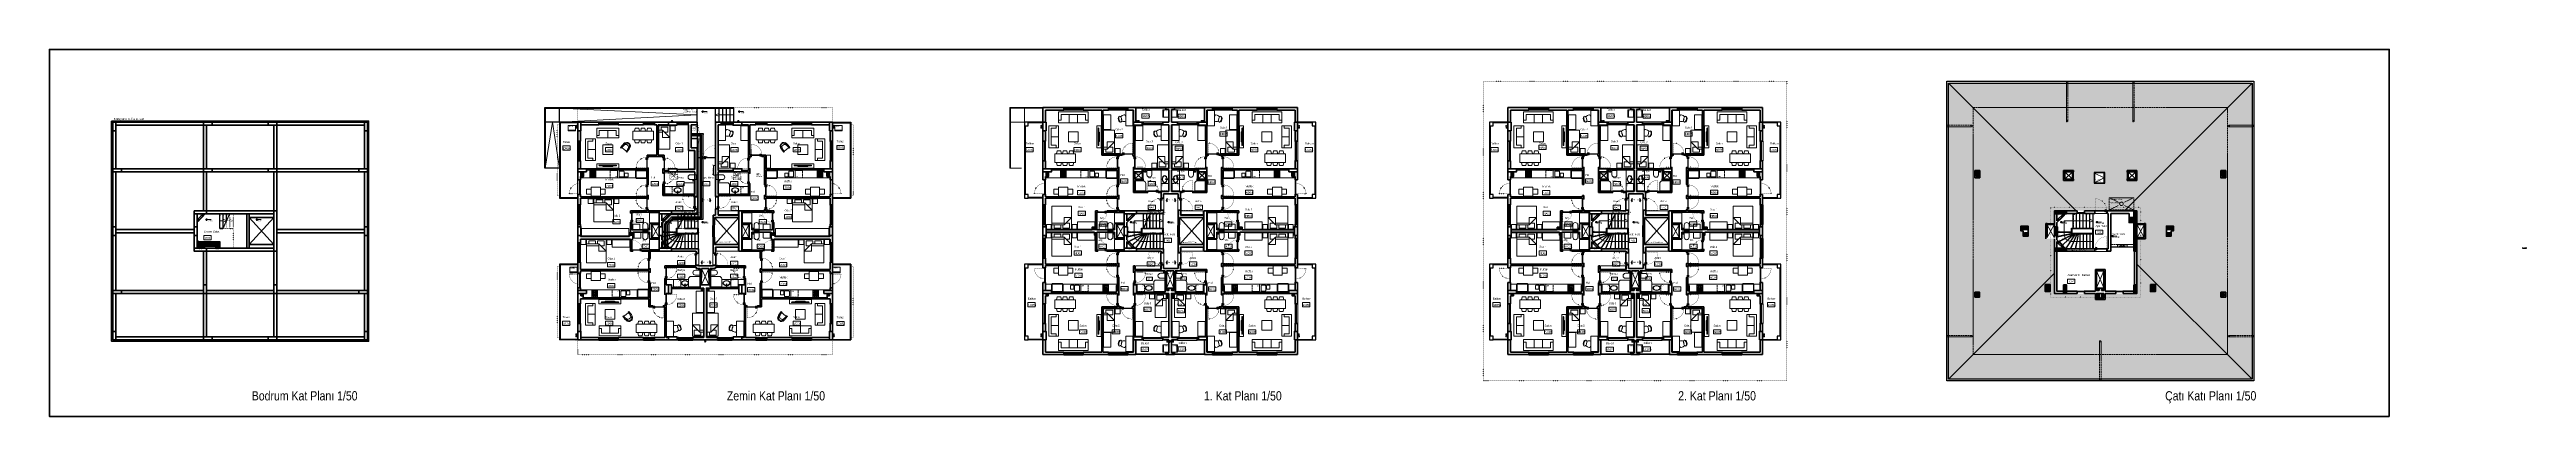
# Model space of a CAD drawing. Header units: millimetres. Extents: x 1811019 to 1873246, y -246515 to -243171.
# Drawn here: x 1853005 to 1873246, y -246506 to -243506 of the extents above; entities that cross this region are included whole.
import ezdxf
from ezdxf.enums import TextEntityAlignment as Align

# ---------------------------------------------------------------- set-up
doc = ezdxf.new("R2010")
doc.units = ezdxf.units.MM
for name, pattern in [('DOT', [0.25, 0, -0.25]), ('izdüşüm arka', [3.175, 0, -3.175]), ('izdüşüm ön', [9.525, 6.35, -3.175]), ('su yalıtım', [30, 12, -18])]:
    doc.linetypes.add(name, pattern=pattern)
for name, color, linetype, lineweight in [('a_ba', 6, 'Continuous', 50), ('a_doğrama', 251, 'Continuous', 20), ('a_duvar', 251, 'Continuous', 35), ('a_görünüş', 32, 'Continuous', 25), ('a_görünüş_ince', 8, 'Continuous', 20), ('a_hatch_ba', 252, 'Continuous', 13), ('a_hatch_misc', 251, 'Continuous', 15), ('a_izdüşüm_arka', 251, 'izdüşüm arka', 30), ('a_izdüşüm_ön', 6, 'izdüşüm ön', 9), ('a_not_kot', 251, 'Continuous', 13), ('a_not_mahal', 253, 'Continuous', 5), ('a_not_misc', 144, 'Continuous', 5), ('a_not_text', 7, 'Continuous', 13), ('a_tefriş', 8, 'Continuous', 20), ('a_yalıtım_su', 7, 'su yalıtım', 13), ('a_çerçeve_line', 7, 'Continuous', 50), ('m_yib', 65, 'Continuous', 20)]:
    doc.layers.add(name, color=color, linetype=linetype, lineweight=lineweight)
doc.layers.add('a_basılmayacak', color=251, linetype='Continuous', lineweight=5, plot=False)
doc.layers.add('a_m2_taks', color=147, linetype='Continuous', plot=False)
for name, color, linetype in [('Kuvvetli Akım Tavası', 2, 'Continuous'), ('Text Layer', 4, 'Continuous'), ('Zayıf Akım Tavası', 3, 'Continuous')]:
    doc.layers.add(name, color=color, linetype=linetype)
doc.styles.get("Standard").update_dxf_attribs({"font": 'ARIALN.TTF'})
pattern_1 = [(0, (0, 0), (0, 6.985), [5.08, -1.905]), (90, (0, 0), (-6.985, 4e-16), [5.08, -1.905])]

# ---------------------------------------------------------------- blocks, each defined once
blk = doc.blocks.new('K1')
at = {"layer": 'a_doğrama', "color": 251}
for points in [[(-18, -3), (-22, -3), (-22, 0), (2, 0), (2, -4), (-18, -4), (-18, -3)], [(-28, -93), (-25, -93)], [(-18, -98), (-22, -98), (-22, -100), (2, -100), (2, -96), (-18, -96), (-18, -98)], [(-15, -93), (-17, -93)]]:
    blk.add_lwpolyline(points, dxfattribs=at)
for points in [[(-25, -91), (-28, -91, -0.414214), (-28, -91), (-28, -82), (-30, -82), (-30, -91)], [(-24, -94), (-25, -94, -0.414214), (-25, -94), (-25, -91, -0.414214), (-25, -90), (-24, -90)], [(-18, -94), (-18, -94, 0.414214), (-17, -94), (-17, -91, 0.414214), (-18, -90), (-18, -90)], [(-17, -91), (-15, -91, 0.414214), (-14, -91), (-14, -82), (-12, -82), (-12, -91)]]:
    blk.add_lwpolyline(points, format="xyb", dxfattribs=at)
blk.add_lwpolyline([(-18, -14), (-18, -4), (-18, -3), (-23, -3), (-23, -3), (-23, -2), (-24, -2), (-24, -3), (-24, -13), (-24, -88), (-24, -98), (-24, -98), (-23, -98), (-23, -98), (-23, -97), (-18, -97), (-18, -96), (-18, -87)], close=True, dxfattribs=at)
for centre, start, end in [((-28, -91), 180, 270), ((-15, -91), 270, 0)]:
    blk.add_arc(centre, 2.5, start, end, dxfattribs=at)
at = {"layer": 'a_görünüş_ince', "color": 251}
blk.add_line((2, -6), (2, -94), dxfattribs=at)
at = {"layer": 'a_izdüşüm_arka', "color": 251, "linetype": 'DOT', "ltscale": 20}
blk.add_line((-24, -2), (-120, -2), dxfattribs=at)
blk.add_arc((-24, -2), 96, 180, 270, dxfattribs=at)
blk = doc.blocks.new('K2')
at = {"layer": 'a_doğrama', "color": 251, "linetype": 'Continuous'}
for p, q in [((-13, 88), (-13, 2)), ((-13, 88), (-9, 88)), ((-13, 2), (-9, 2)), ((-12, 90), (-12, 88)), ((-12, 90), (-10, 90)), ((-12, 0), (-12, 2)), ((-12, 0), (-10, 0)), ((-9, 88), (-9, 2))]:
    blk.add_line(p, q, dxfattribs=at)
at = {"layer": 'a_doğrama', "color": 251}
for points in [[(-14, 80), (-17, 80, 0.414214), (-17, 80), (-17, 71), (-19, 71), (-19, 80)], [(-13, 83), (-14, 83, 0.414214), (-14, 83), (-14, 80, 0.414214), (-14, 79), (-13, 79)], [(-9, 83), (-8, 83, -0.414214), (-8, 83), (-8, 80, -0.414214), (-8, 79), (-9, 79)], [(-8, 80), (-5, 80, -0.414214), (-5, 80), (-5, 71), (-3, 71), (-3, 80)]]:
    blk.add_lwpolyline(points, format="xyb", dxfattribs=at)
for points in [[(-17, 82), (-14, 82)], [(-5, 82), (-8, 82)]]:
    blk.add_lwpolyline(points, dxfattribs=at)
at = {"layer": 'a_doğrama', "color": 251, "linetype": 'Continuous'}
for points in [[(0, 90), (2, 90), (2, 87), (-9, 87)], [(0, 0), (2, 0), (2, 3), (-9, 3)]]:
    blk.add_lwpolyline(points, dxfattribs=at)
at = {"layer": 'a_doğrama', "color": 251}
for centre, start, end in [((-17, 80), 90, 180), ((-5, 80), 0, 90)]:
    blk.add_arc(centre, 2.5, start, end, dxfattribs=at)
at = {"layer": 'a_izdüşüm_arka', "color": 251}
blk.add_lwpolyline([(-99, 2), (-13, 2)], dxfattribs=at)
blk.add_arc((-13, 2), 86.2, 90, 180, dxfattribs=at)
blk = doc.blocks.new('klozet')
at = {"layer": 'a_tefriş'}
blk.add_line((20, 0), (-20, 0), dxfattribs=at)
for points in [[(-20, 0), (-20, -15), (20, -15), (20, 0)], [(-20, -50), (-20, -15)], [(20, -50), (20, -15)]]:
    blk.add_lwpolyline(points, dxfattribs=at)
blk.add_arc((0, -50), 20, 180, 360, dxfattribs=at)
blk = doc.blocks.new('kapı_c_blok')
at = {"layer": 'a_doğrama', "linetype": 'Continuous'}
for p, q in [((5, 14), (8, 14)), ((5, 14), (5, 12)), ((55, 15), (8, 15)), ((8, 15), (8, 10)), ((55, 10), (8, 10)), ((55, 15), (152, 15)), ((55, 15), (55, 10)), ((55, 15), (55, 10)), ((55, 10), (152, 10)), ((152, 15), (152, 10)), ((155, 14), (152, 14)), ((155, 14), (155, 12))]:
    blk.add_line(p, q, dxfattribs=at)
for points in [[(5, 2), (5, 0), (9, 0), (9, 10)], [(155, 2), (155, 0), (151, 0), (151, 10)]]:
    blk.add_lwpolyline(points, dxfattribs=at)
at = {"layer": 'a_doğrama'}
for points in [[(47, 16), (47, 18, 0.414214), (47, 19), (38, 19), (38, 21), (47, 21)], [(47, 9), (47, 7, -0.414214), (47, 6), (38, 6), (38, 4), (47, 4)], [(50, 15), (50, 15, 0.414214), (50, 16), (47, 16, 0.414214), (46, 15), (46, 15)], [(50, 10), (50, 10, -0.414214), (50, 9), (47, 9, -0.414214), (46, 10), (46, 10)], [(60, 15), (60, 15, -0.414214), (60, 16), (63, 16, -0.414214), (64, 15), (64, 15)], [(60, 10), (60, 10, 0.414214), (60, 9), (63, 9, 0.414214), (64, 10), (64, 10)], [(63, 16), (63, 18, -0.414214), (63, 19), (72, 19), (72, 21), (63, 21)], [(63, 9), (63, 7, 0.414214), (63, 6), (72, 6), (72, 4), (63, 4)]]:
    blk.add_lwpolyline(points, format="xyb", dxfattribs=at)
for points in [[(49, 18), (49, 16)], [(49, 7), (49, 9)], [(61, 18), (61, 16)], [(61, 7), (61, 9)]]:
    blk.add_lwpolyline(points, dxfattribs=at)
for centre, start, end in [((47, 18), 359.9992, 89.9992), ((47, 7), 269.9992, 359.9992), ((63, 18), 90.0008, 180.0008), ((63, 7), 180.0008, 270.0008)]:
    blk.add_arc(centre, 2.5, start, end, dxfattribs=at)
at = {"layer": 'a_izdüşüm_arka', "ltscale": 2}
for points in [[(8, 15), (8, 62)], [(152, 15), (152, 112)]]:
    blk.add_lwpolyline(points, dxfattribs=at)
for centre, radius, start, end in [((8, 15), 47, 359.9985, 90), ((152, 15), 97.1, 90.0857, 179.918)]:
    blk.add_arc(centre, radius, start, end, dxfattribs=at)
blk = doc.blocks.new('k_80')
at = {"layer": 'a_doğrama', "color": 251, "linetype": 'Continuous'}
for p, q in [((-80, 2), (-78, 2)), ((-80, 2), (-80, 0)), ((-78, 3), (-2, 3)), ((-78, 3), (-78, -2)), ((-2, 3), (-2, -2)), ((0, 2), (-2, 2)), ((0, 2), (0, 0)), ((-78, -2), (-2, -2))]:
    blk.add_line(p, q, dxfattribs=at)
at = {"layer": 'a_doğrama', "color": 251}
for points in [[(-73, 3), (-73, 4, -0.414214), (-73, 4), (-70, 4, -0.414214), (-69, 4), (-69, 3)], [(-70, 4), (-70, 7, -0.414214), (-70, 7), (-61, 7), (-61, 9), (-70, 9)], [(-73, -2), (-73, -2, 0.414214), (-73, -2), (-70, -2, 0.414214), (-69, -2), (-69, -2)], [(-70, -2), (-70, -5, 0.414214), (-70, -5), (-61, -5), (-61, -7), (-70, -7)]]:
    blk.add_lwpolyline(points, format="xyb", dxfattribs=at)
for points in [[(-72, 7), (-72, 4)], [(-72, -5), (-72, -2)]]:
    blk.add_lwpolyline(points, dxfattribs=at)
at = {"layer": 'a_doğrama', "color": 251, "linetype": 'Continuous'}
for points in [[(-80, -10), (-80, -12), (-77, -12), (-77, -2)], [(0, -10), (0, -12), (-3, -12), (-3, -2)]]:
    blk.add_lwpolyline(points, dxfattribs=at)
at = {"layer": 'a_doğrama', "color": 251}
for centre, start, end in [((-70, 7), 90, 180), ((-70, -5), 180, 270)]:
    blk.add_arc(centre, 2.5, start, end, dxfattribs=at)
at = {"layer": 'a_izdüşüm_arka', "color": 251, "linetype": 'DOT', "ltscale": 20}
blk.add_line((-2, 79), (-2, 3), dxfattribs=at)
blk.add_arc((-2, 3), 76.2, 90, 180, dxfattribs=at)
blk = doc.blocks.new('M1')
at = {"layer": 'a_doğrama', "linetype": 'Continuous'}
for p, q in [((-24, 6), (-30, 6)), ((-30, 0), (-30, 6)), ((-24, 0), (-30, 0)), ((-24, 0), (-24, 6)), ((30, 6), (24, 6)), ((24, 6), (24, 0)), ((30, 0), (30, 6)), ((30, 0), (24, 0))]:
    blk.add_line(p, q, dxfattribs=at)
at = {"layer": 'a_doğrama'}
for p, q in [((24, 3), (-24, 3)), ((24, 2), (-24, 2))]:
    blk.add_line(p, q, dxfattribs=at)
for points in [[(-28, -1), (-28, 0), (-32, 0), (-32, -2), (-29, -2)], [(28, -1), (28, 0), (32, 0), (32, -2), (29, -2)]]:
    blk.add_lwpolyline(points, close=True, dxfattribs=at)
at = {"layer": 'a_görünüş_ince'}
for p, q in [((24, 6), (-24, 6)), ((-24, 0), (24, 0))]:
    blk.add_line(p, q, dxfattribs=at)
blk = doc.blocks.new('160p')
at = {"layer": 'a_doğrama', "color": 251}
for points in [[(-6, -6), (-6, 0), (-12, 0), (-12, -6)], [(0, -6), (0, 0), (-6, 0), (-6, -6)], [(-6, -83), (-6, -77), (-12, -77), (-12, -83)], [(-6, -160), (-6, -154), (-12, -154), (-12, -160)], [(0, -83), (0, -77), (-6, -77), (-6, -83)], [(0, -160), (0, -154), (-6, -154), (-6, -160)]]:
    blk.add_lwpolyline(points, close=True, dxfattribs=at)
for points in [[(2, -1), (2, 2), (0, 2), (0, -2), (1, -2), (2, -1)], [(-9, -6), (-9, -77)], [(-8, -6), (-8, -77)], [(-3, -83), (-3, -154)], [(-2, -83), (-2, -154)], [(2, -159), (2, -162), (0, -162), (0, -158), (1, -158), (2, -159)]]:
    blk.add_lwpolyline(points, dxfattribs=at)
at = {"layer": 'a_görünüş_ince', "color": 251}
for points in [[(-22, -160), (-24, -160), (-24, 0), (-22, 0)], [(-12, -77), (-12, -6)], [(-12, -154), (-12, -83)], [(-6, -77), (-6, -6)], [(-6, -77), (-6, -6)], [(-6, -154), (-6, -83)], [(-6, -154), (-6, -83)], [(0, -77), (0, -6)], [(0, -154), (0, -83)]]:
    blk.add_lwpolyline(points, dxfattribs=at)
blk = doc.blocks.new('120_p_c_blok')
at = {"layer": 'a_doğrama'}
for points in [[(1, 2), (-2, 2), (-2, 0), (2, 0), (2, 1), (1, 2)], [(119, 2), (122, 2), (122, 0), (118, 0), (118, 1), (119, 2)], [(57, -2), (6, -2)], [(57, -4), (6, -4)], [(114, -8), (63, -8)], [(114, -10), (63, -10)]]:
    blk.add_lwpolyline(points, dxfattribs=at)
for points in [[(0, 0), (6, 0), (6, -6), (0, -6)], [(57, 0), (63, 0), (63, -6), (57, -6)], [(114, 0), (120, 0), (120, -6), (114, -6)], [(0, -6), (6, -6), (6, -12), (0, -12)], [(57, -6), (63, -6), (63, -12), (57, -12)], [(114, -6), (120, -6), (120, -12), (114, -12)]]:
    blk.add_lwpolyline(points, close=True, dxfattribs=at)
at = {"layer": 'a_görünüş_ince'}
for points in [[(6, 0), (57, 0)], [(63, 0), (114, 0)], [(0, -22), (0, -24), (120, -24), (120, -22)], [(6, -6), (57, -6)], [(6, -6), (57, -6)], [(6, -12), (57, -12)], [(63, -6), (114, -6)], [(63, -6), (114, -6)], [(63, -12), (114, -12)]]:
    blk.add_lwpolyline(points, dxfattribs=at)
blk = doc.blocks.new('kapı_120_c_blok')
at = {"layer": 'a_doğrama', "color": 251}
for points in [[(-2, 119), (-2, 122), (0, 122), (0, 118), (-1, 118), (-2, 119)], [(-2, 1), (-2, -2), (0, -2), (0, 2), (-1, 2), (-2, 1)], [(2, 114), (2, 96)], [(2, 84), (2, 12)], [(4, 114), (4, 96)], [(4, 84), (4, 12)]]:
    blk.add_lwpolyline(points, dxfattribs=at)
for points in [[(0, 114), (6, 114), (6, 120), (0, 120)], [(0, 90), (6, 90), (6, 96), (0, 96)], [(0, 84), (6, 84), (6, 90), (0, 90)], [(0, 6), (6, 6), (6, 12), (0, 12)], [(0, 0), (6, 0), (6, 6), (0, 6)]]:
    blk.add_lwpolyline(points, close=True, dxfattribs=at)
at = {"layer": 'a_görünüş_ince', "color": 251}
for points in [[(0, 114), (0, 96)], [(0, 84), (0, 12)], [(6, 114), (6, 96)], [(6, 84), (6, 12)]]:
    blk.add_lwpolyline(points, dxfattribs=at)
at = {"layer": 'a_izdüşüm_arka', "color": 251}
blk.add_lwpolyline([(6, 6), (90, 6)], dxfattribs=at)
blk.add_arc((6, 6), 84, 0, 90, dxfattribs=at)
blk = doc.blocks.new('90_p_c_blok')
at = {"layer": 'a_doğrama'}
for points in [[(1, 2), (-2, 2), (-2, 0), (2, 0), (2, 1), (1, 2)], [(89, 2), (92, 2), (92, 0), (88, 0), (88, 1), (89, 2)], [(84, -3), (6, -3)], [(84, -4), (6, -4)]]:
    blk.add_lwpolyline(points, dxfattribs=at)
for points in [[(0, 0), (6, 0), (6, -6), (0, -6)], [(0, -6), (6, -6), (6, -12), (0, -12)], [(84, 0), (90, 0), (90, -6), (84, -6)], [(84, -6), (90, -6), (90, -12), (84, -12)]]:
    blk.add_lwpolyline(points, close=True, dxfattribs=at)
at = {"layer": 'a_görünüş_ince'}
for points in [[(0, -22), (0, -24), (90, -24), (90, -22)], [(6, 0), (84, 0)], [(6, -6), (84, -6)], [(6, -6), (84, -6)], [(6, -12), (84, -12)]]:
    blk.add_lwpolyline(points, dxfattribs=at)
blk = doc.blocks.new('baca_şönt')
at = {"layer": 'a_duvar'}
h = blk.add_hatch(color=256, dxfattribs=at)
h.dxf.hatch_style = 1
h.paths.add_polyline_path([(21.5, -5), (21.5, -17), (35, -17)])
h.paths.add_polyline_path([(4, -5), (4, -17), (17.5, -17)])
for p, q in [((4, -5), (17.5, -17)), ((17.5, -5), (17.5, -17)), ((21.5, -5), (21.5, -17)), ((21.5, -5), (35, -17))]:
    blk.add_line(p, q, dxfattribs=at)
blk.add_lwpolyline([(0, -21), (39, -21), (39, -1), (0, -1)], close=True, dxfattribs=at)
for points in [[(17.5, -5), (4, -5), (4, -17), (17.5, -17)], [(21.5, -17), (35, -17), (35, -5), (21.5, -5)]]:
    blk.add_lwpolyline(points, dxfattribs=at)
blk = doc.blocks.new('baca_müstakil')
at = {"layer": 'a_duvar'}
h = blk.add_hatch(color=256, dxfattribs=at)
h.dxf.hatch_style = 1
h.paths.add_polyline_path([(5, -5, 0.198912), (3, -10, 0.668179), (14, -14)])
blk.add_line((5, -5), (14, -14), dxfattribs=at)
blk.add_lwpolyline([(0, -19), (19, -19), (19, 0), (0, 0)], close=True, dxfattribs=at)
blk.add_circle((10, -10), 6.5, dxfattribs=at)
blk = doc.blocks.new('tefriş_koltuk_202x90')
at = {"layer": 'a_tefriş'}
for p, q in [((-79, -68), (-101, -68)), ((0, -90), (0, -22)), ((79, -68), (101, -68))]:
    blk.add_line(p, q, dxfattribs=at)
for points in [[(101, -90), (101, 0), (-101, 0), (-101, -90), (101, -90)], [(79, -68), (79, -22), (-79, -22), (-79, -68)]]:
    blk.add_lwpolyline(points, dxfattribs=at)
blk = doc.blocks.new('tefirş_tv')
at = {"layer": 'a_tefriş'}
for points in [[(60, 4), (60, 5, 0.414214), (55, 10), (-55, 10, 0.414214), (-60, 5), (-60, 4)], [(35, 10), (35, 10, 0.414214), (30, 15), (-30, 15, 0.414214), (-35, 10), (-35, 10)]]:
    blk.add_lwpolyline(points, format="xyb", close=True, dxfattribs=at)
blk = doc.blocks.new('berjer')
at = {"layer": 'a_tefriş'}
for p, q in [((-45, 45), (-49, 41)), ((-41, 41), (-46, 37)), ((-45, 45), (-41, 49)), ((-41, 41), (-37, 46)), ((-31, 31), (-36, 27)), ((-31, 31), (-27, 36)), ((0, 0), (-17, -17)), ((0, 0), (17, 17)), ((21, 14), (4, 31)), ((26, 19), (9, 36)), ((26, 19), (21, 14)), ((-19, -26), (-36, -9)), ((-14, -21), (-31, -4)), ((-19, -26), (-14, -21))]:
    blk.add_line(p, q, dxfattribs=at)
for centre, radius, start, end in [((-27, 25), 27.6, 159.0996, 198.2964), ((-49, 19), 5.5, 213.0064, 279.6844), ((-39, 30), 15.5, 135, 162.0844), ((17, 45), 76, 203.7042, 225), ((-18, 23), 31.5, 162.3914, 198.167), ((-23, 18), 25.2, 169.88, 190.627), ((-39, 30), 10.2, 135, 162.0844), ((-123, -19), 85.7, 24.4555, 29.0546), ((18, 46), 69.9, 204.6176, 224.9029), ((-30, 39), 15.5, 107.9156, 135), ((-23, 17), 15.9, 152.5064, 212.5888), ((-30, 39), 10.2, 107.9156, 135), ((-30, 21), 8.21, 134.8943, 152.5064), ((49, 54), 97, 207.6213, 226.668), ((-25, 28), 27.3, 71.2858, 110.6993), ((-24, 18), 31.1, 71.4354, 107.3961), ((-21, 30), 8.21, 117.4936, 135.1057), ((-17, 23), 15.9, 57.4112, 117.4936), ((-19, 24), 24.6, 78.6027, 99.5819), ((19, 123), 85.7, 240.9454, 245.5445), ((-46, -18), 69.9, 45.0971, 65.3824), ((-19, 49), 5.5, 350.3156, 56.9936), ((-45, -17), 76, 45, 66.6891), ((-54, -49), 97, 43.332, 62.3787), ((16, 17), 0.4, 315, 46.0366), ((111, 119), 138, 227.0869, 229.3484), ((21, 14), 0.2, 229.3484, 315), ((26, 19), 0.2, 315, 45), ((-19, -26), 0.2, 225, 315), ((-17, -16), 0.4, 223.9634, 315), ((-119, -111), 138, 40.6516, 42.9131), ((-14, -21), 0.2, 315, 40.6516)]:
    blk.add_arc(centre, radius, start, end, dxfattribs=at)
blk = doc.blocks.new('A$C2A0A03CE')
at = {"layer": 'a_tefriş'}
for p, q in [((-54, -24), (-54, 24)), ((-54, 24), (0, 24)), ((-49, 24), (-49, -24)), ((-47, 21), (-47, -21)), ((-40, 11), (-47, 11)), ((-25, 0), (-47, 0)), ((-27, 22), (-45, 22)), ((-36, 22), (-36, 16)), ((-36, 7), (-36, -8)), ((-25, 11), (-31, 11)), ((-25, -21), (-25, 21)), ((-23, -21), (-23, 21)), ((-17, 11), (-23, 11)), ((-2, 0), (-23, 0)), ((-22, 22), (-4, 22)), ((-13, 22), (-13, 15)), ((-13, 8), (-13, -7)), ((-2, 11), (-9, 11)), ((-2, 21), (-2, -21)), ((0, -24), (0, 24)), ((-54, -24), (0, -24)), ((-39, -11), (-47, -11)), ((-45, -22), (-27, -22)), ((-36, -15), (-36, -22)), ((-25, -11), (-32, -11)), ((-18, -11), (-23, -11)), ((-4, -22), (-22, -22)), ((-13, -16), (-13, -22)), ((-2, -11), (-9, -11))]:
    blk.add_line(p, q, dxfattribs=at)
for centre, radius in [((-51, 11), 1.8), ((-51, 4), 1.8), ((-36, 11), 5.4), ((-36, 11), 4.5), ((-13, 11), 4.5), ((-13, 11), 3.6), ((-51, -4), 1.8), ((-51, -11), 1.8), ((-36, -11), 4.5), ((-36, -11), 3.6), ((-13, -11), 5.4), ((-13, -11), 4.5)]:
    blk.add_circle(centre, radius, dxfattribs=at)
for centre, start, end in [((-45, 21), 90, 180), ((-27, 21), 0, 90), ((-22, 21), 90, 180), ((-4, 21), 0, 90), ((-45, -21), 180, 270), ((-27, -21), 270, 0), ((-22, -21), 180, 270), ((-4, -21), 270, 0)]:
    blk.add_arc(centre, 1.8, start, end, dxfattribs=at)
blk = doc.blocks.new('tefriş_yatak_çift')
at = {"layer": 'a_tefriş'}
for points in [[(-85, -5), (-85, -45), (-125, -45), (-125, -5)], [(80, -195), (80, -5), (-80, -5), (-80, -195)], [(85, -5), (85, -45), (125, -45), (125, -5)]]:
    blk.add_lwpolyline(points, close=True, dxfattribs=at)
for points in [[(-80, -40), (20, -40), (80, -100), (20, -100), (20, -40)], [(-80, -55), (20, -55)], [(-6, -40), (-6, -15), (-61, -15), (-61, -40)], [(35, -55), (65, -55), (65, -15), (10, -15), (10, -40)]]:
    blk.add_lwpolyline(points, dxfattribs=at)
blk = doc.blocks.new('tefriş_yatak tek')
at = {"layer": 'a_tefriş'}
for points in [[(0, -0.45), (-1.9, -0.45), (-1.9, 0.45), (0, 0.45)], [(-1.9, -0.5), (-1.5, -0.5), (-1.5, -0.9), (-1.9, -0.9)]]:
    blk.add_lwpolyline(points, close=True, dxfattribs=at)
for points in [[(-1.4, 0), (-1.4, -0.3), (-1.8, -0.3), (-1.8, 0.25), (-1.55, 0.25)], [(-1.55, 0.45), (-1.55, 0.15), (-0.95, -0.45), (-0.95, 0.15), (-1.55, 0.15)], [(-1.4, 0.45), (-1.4, 0.15)]]:
    blk.add_lwpolyline(points, dxfattribs=at)
blk = doc.blocks.new('tefriş_sandalye')
at = {"layer": 'a_tefriş'}
blk.add_line((0, -18), (0, 18), dxfattribs=at)
at = {"layer": 'a_tefriş', "extrusion": (0, 0, -1)}
for centre, major_axis, start_param, end_param in [((16, -34), (38.7, 38.7), 5.200723, 5.79406), ((49, 10), (13, -13), 2.664537, 2.7784), ((49, 10), (13, -13), 2.664537, 2.7784), ((62, 15), (21.8, -21.8), 1.757107, 2.385975), ((62, 15), (21.8, -21.8), 1.757107, 2.385975), ((49, 10), (13, -13), 2.7784, 3.245118), ((66, -1), (21.8, -21.8), 1.802816, 2.431683), ((66, -1), (21.8, -21.8), 1.802816, 2.431683), ((43, 17), (6.76, 6.76), 4.815914, 6.34704), ((17, -6), (28.8, 28.8), 6.26556, 7.321949), ((17, -6), (28.8, 28.8), 6.26556, 7.321949), ((17, -6), (31.4, -31.4), -1.506941, -0.587454), ((-154, -80), (117, -117), -1.166716, -1.087708), ((11, -28), (4.99, -4.99), 0.687369, 2.053884), ((2, 19), (38.7, -38.7), -0.034473, 0.601946), ((53, -4), (13, -13), 1.410391, 1.524253), ((53, -4), (13, -13), 1.410391, 1.524253), ((53, -4), (13, 13), 2.514469, 2.981187), ((51, -13), (6.76, -6.76), -0.587454, 0.943672)]:
    blk.add_ellipse(centre, major_axis=major_axis, ratio=1, start_param=start_param, end_param=end_param, dxfattribs=at)
blk = doc.blocks.new('tefriş_süzgeç')
at = {"layer": 'a_tefriş'}
for p, q in [((5, 0), (-5, 0)), ((-5, 0), (-5, -10)), ((5, -10), (5, 0)), ((-5, -10), (5, -10)), ((-4, -5), (-4, -5)), ((-3, -3), (-3, -2)), ((-3, -5), (-3, -5)), ((-3, -8), (-3, -8)), ((-2, -3), (-2, -3)), ((-1, -4), (-2, -4)), ((-2, -5), (-2, -5)), ((-1, -6), (-2, -7)), ((-2, -7), (-2, -7)), ((0, -2), (0, -1)), ((0, -3), (0, -2)), ((0, -3), (0, -4)), ((0, -7), (0, -7)), ((0, -8), (0, -8)), ((0, -9), (0, -9)), ((1, -4), (1, -4)), ((1, -6), (1, -7)), ((2, -3), (3, -2)), ((2, -3), (2, -3)), ((2, -5), (2, -5)), ((2, -7), (2, -7)), ((2, -8), (3, -8)), ((3, -5), (3, -5)), ((4, -5), (4, -5))]:
    blk.add_line(p, q, dxfattribs=at)
for centre, radius, start, end in [((0, -5), 4.06, 134.2896, 180), ((0, -5), 3.56, 134.2896, 180), ((0, -5), 3.06, 180, 225), ((0, -5), 2.56, 180, 225), ((0, -5), 4.06, 225, 270), ((0, -5), 3.56, 225, 270), ((0, -4), 2.4, 84.5943, 143.2016), ((0, -5), 2.44, 90.343, 138.1212), ((0, -5), 2.06, 134.2896, 180), ((0, -5), 1.56, 134.2896, 180), ((0, -5), 2.06, 225, 270), ((0, -5), 1.56, 225, 270), ((0, -5), 4.06, 45, 90), ((0, -5), 3.56, 45, 90), ((0, -5), 2.06, 45, 90), ((0, -5), 1.56, 45, 90), ((0, -5), 3.06, 270, 315.7104), ((0, -5), 2.56, 270, 315.7104), ((0, -5), 2.06, 314.2896, 360), ((0, -5), 1.56, 314.2896, 360), ((0, -5), 3.06, 360, 45), ((0, -5), 2.56, 360, 45), ((0, -5), 3.56, 314.2896, 360), ((0, -5), 4.06, 314.2896, 360)]:
    blk.add_arc(centre, radius, start, end, dxfattribs=at)
blk = doc.blocks.new('sembol_kot')
at = {"layer": 'a_not_kot'}
for points in [[(0, 10), (0, 0), (10, 0, 0.414214)], [(0, 0), (-10, 0, 0.414214), (0, -10)]]:
    blk.add_hatch(color=256, dxfattribs=at).paths.add_polyline_path(points)
for p, q in [((0, 15), (0, -15)), ((-15, 0), (60, 0))]:
    blk.add_line(p, q, dxfattribs=at)
blk.add_circle((0, 0), 10, dxfattribs=at)
blk = doc.blocks.new('kb')
at = {"layer": 'a_doğrama'}
blk.add_line((11, -41), (12, -43), dxfattribs=at)
for points in [[(11, -41), (12, -40)], [(11, -41), (21, -51)], [(12, -40), (22, -50)], [(53, -15), (20, -48)], [(55, -17), (21, -51)], [(45, -7), (46, -6)], [(45, -7), (55, -17)], [(48, -7), (46, -6)], [(55, -14), (56, -16)], [(56, -16), (55, -17)]]:
    blk.add_lwpolyline(points, dxfattribs=at)
at = {"layer": 'a_duvar'}
for points in [[(55, 0), (48, -7)], [(69, 0), (55, -14)], [(12, -43), (0, -55)], [(19, -50), (0, -69)], [(12, -43), (19, -50)], [(48, -7), (55, -14)]]:
    blk.add_lwpolyline(points, dxfattribs=at)
at = {"layer": 'a_görünüş_ince'}
blk.add_lwpolyline([(45, -7), (12, -40)], dxfattribs=at)
blk = doc.blocks.new('kombi')
at = {"layer": 'a_tefriş', "lineweight": 20}
for p, q in [((-5, 60), (40, 60)), ((-5, 0), (-5, 60)), ((40, 0), (-5, 0)), ((1, 0), (1, 60)), ((40, 60), (40, 0)), ((69, 60), (69, 0)), ((114, 60), (69, 60)), ((69, 0), (114, 0)), ((108, 0), (108, 60)), ((114, 0), (114, 60))]:
    blk.add_line(p, q, dxfattribs=at)
at = {"layer": 'a_not_mahal'}
for p in [(5, 47), (73, 47)]:
    blk.add_text('Kombi', height=10, dxfattribs=at).set_placement(p)
blk = doc.blocks.new('merdiven_c_blok')
at = {"layer": 'a_görünüş', "color": 253}
for p, q in [((2, 0), (8, 0)), ((-288, -191), (-170, -167)), ((-283, -153), (-170, -153)), ((-273, -231), (-155, -170)), ((-243, -260), (-147, -170)), ((-212, -283), (-137, -170)), ((-175, -288), (-125, -170)), ((-170, -170), (-170, -120)), ((-170, -120), (-154, -120)), ((8, -170), (-170, -170)), ((-165, -165), (-165, -125)), ((-165, -125), (-157, -125)), ((3, -165), (-165, -165)), ((-157, -2), (-157, -120)), ((-151, -125), (3, -125)), ((-149, -120), (8, -120)), ((-136, -288), (-112, -170)), ((-130, -2), (-130, -67)), ((-130, -79), (-130, -120)), ((-103, -2), (-103, -7)), ((-103, -19), (-103, -120)), ((-97, -288), (-97, -170)), ((-76, -2), (-76, -120)), ((-70, -288), (-70, -170)), ((-49, -2), (-49, -120)), ((-43, -288), (-43, -170)), ((-22, -2), (-22, -120)), ((-16, -288), (-16, -170)), ((5, 0), (5, -120)), ((11, -288), (11, -170))]:
    blk.add_line(p, q, dxfattribs=at)
for points in [[(3, -125), (3, -165)], [(8, -120), (8, -170)]]:
    blk.add_lwpolyline(points, dxfattribs=at)
at = {"layer": 'a_izdüşüm_ön', "color": 253}
for p, q in [((-290, -189), (-170, -164)), ((-285, -150), (-170, -150)), ((-277, -229), (-162, -170)), ((-245, -258), (-151, -170)), ((-217, -285), (-140, -170)), ((-179, -290), (-128, -170)), ((-154, 0), (-154, -120)), ((-139, -290), (-115, -170)), ((-127, 0), (-127, -60)), ((-127, -72), (-127, -120)), ((-100, -12), (-100, -120)), ((-100, -290), (-100, -170)), ((-73, 0), (-73, -120)), ((-73, -290), (-73, -170)), ((-46, 0), (-46, -120)), ((-46, -290), (-46, -170)), ((-19, 0), (-19, -120)), ((-19, -290), (-19, -170)), ((8, 0), (8, -120)), ((8, -290), (8, -170))]:
    blk.add_line(p, q, dxfattribs=at)
at = {"layer": 'a_not_misc', "color": 253}
for p, q in [((-230, -60), (-154, -60)), ((-230, -170), (-230, -60)), ((-122, -60), (-19, -60)), ((8, -230), (-170, -230))]:
    blk.add_line(p, q, dxfattribs=at)
for points in [[(-100, 0), (-157, -125)], [(-95, 0), (-151, -125)], [(-127, -60), (-154, -47)], [(-127, -60), (-154, -73)], [(8, -60), (-19, -47)], [(8, -60), (-19, -73)]]:
    blk.add_lwpolyline(points, dxfattribs=at)
blk.add_arc((-170, -170), 60, 180, 270, dxfattribs=at)
at = {"layer": 'a_not_text', "color": 253}
for s, p in [('12', (-277, -146)), ('11', (-277, -180)), ('13', (-151, -12)), ('14', (-124, -12)), ('15', (-97, -12)), ('16', (-70, -12)), ('17', (-43, -12)), ('18', (-16, -12)), ('19', (11, -12)), ('10', (-277, -221)), ('9', (-273, -276)), ('8', (-222, -279)), ('7', (-183, -284)), ('6', (-145, -284)), ('5', (-107, -284)), ('4', (-80, -284)), ('3', (-53, -284)), ('2', (-26, -284)), ('1', (1, -284))]:
    blk.add_text(s, height=6, dxfattribs=at).set_placement(p)
blk = doc.blocks.new('tefriş_koltuk_242x90')
at = {"layer": 'a_tefriş'}
for p, q in [((-99, -68), (-121, -68)), ((-34, -22), (-34, -90)), ((34, -22), (34, -90)), ((99, -68), (121, -68))]:
    blk.add_line(p, q, dxfattribs=at)
for points in [[(-121, -90), (-121, 0), (121, 0), (121, -90), (-121, -90)], [(-99, -68), (-99, -22), (99, -22), (99, -68)]]:
    blk.add_lwpolyline(points, dxfattribs=at)

msp = doc.modelspace()

# ---------------------------------------------------------------- hatches: boundary and pattern name
at = {"layer": 'a_hatch_misc', "ltscale": 10}
h = msp.add_hatch(dxfattribs=at)
h.set_pattern_fill('AR-RSHKE', color=256, scale=0.15, angle=180)
h.set_pattern_definition([(180, (-86834.217, -600), (-97.155, -45.72), [22.86, -19.05, 26.67, -11.43, 34.29, -15.24]), (180, (-86857.077, -601.905), (-97.155, -45.72), [19.05, -72.39, 15.24, -22.86]), (180, (-86902.797, -597.143), (-97.155, -45.72), [11.43, -118.11]), (270, (-86834.217, -600), (32.385, -45.72), [43.815, -139.065]), (270, (-86857.077, -600), (32.385, -45.72), [42.8625, -140.0175]), (270, (-86876.127, -600), (32.385, -45.72), [40.005, -142.875]), (270, (-86902.797, -597.143), (32.385, -45.72), [43.815, -139.065]), (270, (-86914.227, -597.143), (32.385, -45.72), [43.815, -139.065]), (270, (-86948.517, -600), (32.385, -45.72), [41.91, -140.97])])
h.paths.add_polyline_path([(1869543, -244496), (1869543, -244576), (1869463, -244576), (1869463, -244496)], flags=16)
h.paths.add_polyline_path([(1869983, -244496), (1870063, -244496), (1870063, -244576), (1869983, -244576)], flags=16)
h.paths.add_polyline_path([(1869712, -244599), (1869712, -244511), (1869800, -244511), (1869800, -244599)], flags=16)
h.paths.add_polyline_path([(1871003, -243781), (1868523, -243781), (1869566, -244824), (1869960, -244824)])
h = msp.add_hatch(dxfattribs=at)
h.set_pattern_fill('AR-RSHKE', color=256, scale=0.15, angle=270)
h.set_pattern_definition([(270, (-86834.217, -600), (45.72, -97.155), [22.86, -19.05, 26.67, -11.43, 34.29, -15.24]), (270, (-86832.312, -622.86), (45.72, -97.155), [19.05, -72.39, 15.24, -22.86]), (270, (-86837.075, -668.58), (45.72, -97.155), [11.43, -118.11]), (0, (-86834.217, -600), (45.72, 32.385), [43.815, -139.065]), (0, (-86834.217, -622.86), (45.72, 32.385), [42.8625, -140.0175]), (0, (-86834.217, -641.91), (45.72, 32.385), [40.005, -142.875]), (0, (-86837.075, -668.58), (45.72, 32.385), [43.815, -139.065]), (0, (-86837.075, -680.01), (45.72, 32.385), [43.815, -139.065]), (0, (-86834.217, -714.3), (45.72, 32.385), [41.91, -140.97])])
h.paths.add_polyline_path([(1869388, -245054), (1869318, -245054), (1869318, -244929), (1869386, -244928), (1869386, -244824), (1869566, -244824), (1868523, -243781), (1868523, -246201), (1869386, -245338)])
h.paths.add_polyline_path([(1869134, -245033), (1869134, -244989), (1869115, -244989), (1869115, -244950), (1869173, -244950), (1869173, -244989), (1869173, -245033)], flags=16)
h.paths.add_polyline_path([(1868777, -245491), (1868777, -245530), (1868738, -245530), (1868738, -245491)], flags=16)
h.paths.add_polyline_path([(1868778, -244555), (1868738, -244555), (1868738, -244496), (1868778, -244496)], flags=16)
h = msp.add_hatch(dxfattribs=at)
h.set_pattern_fill('AR-RSHKE', color=256, scale=0.15, angle=90)
h.set_pattern_definition([(90, (-86834.217, -600), (-45.72, 97.155), [22.86, -19.05, 26.67, -11.43, 34.29, -15.24]), (90, (-86836.122, -577.14), (-45.72, 97.155), [19.05, -72.39, 15.24, -22.86]), (90, (-86831.36, -531.42), (-45.72, 97.155), [11.43, -118.11]), (180, (-86834.217, -600), (-45.72, -32.385), [43.815, -139.065]), (180, (-86834.217, -577.14), (-45.72, -32.385), [42.8625, -140.0175]), (180, (-86834.217, -558.09), (-45.72, -32.385), [40.005, -142.875]), (180, (-86831.36, -531.42), (-45.72, -32.385), [43.815, -139.065]), (180, (-86831.36, -519.99), (-45.72, -32.385), [43.815, -139.065]), (180, (-86834.217, -485.7), (-45.72, -32.385), [41.91, -140.97])])
h.paths.add_polyline_path([(1871003, -243781), (1869960, -244824), (1870065, -244824), (1870065, -244929), (1870133, -244929), (1870133, -245054), (1870063, -245054), (1870065, -245263), (1871003, -246201)])
h.paths.add_polyline_path([(1870748, -244555), (1870748, -244496), (1870788, -244496), (1870788, -244555)], flags=16)
h.paths.add_polyline_path([(1870361, -244950), (1870361, -244989), (1870342, -244989), (1870342, -245033), (1870303, -245033), (1870303, -244989), (1870303, -244950)], flags=16)
h.paths.add_polyline_path([(1870749, -245491), (1870788, -245491), (1870788, -245530), (1870749, -245530)], flags=16)
h = msp.add_hatch(dxfattribs=at)
h.set_pattern_fill('AR-RSHKE', color=256, scale=0.15)
h.set_pattern_definition([(0, (-86834.217, -600), (97.155, 45.72), [22.86, -19.05, 26.67, -11.43, 34.29, -15.24]), (0, (-86811.357, -598.095), (97.155, 45.72), [19.05, -72.39, 15.24, -22.86]), (0, (-86765.637, -602.858), (97.155, 45.72), [11.43, -118.11]), (90, (-86834.217, -600), (-32.385, 45.72), [43.815, -139.065]), (90, (-86811.357, -600), (-32.385, 45.72), [42.8625, -140.0175]), (90, (-86792.307, -600), (-32.385, 45.72), [40.005, -142.875]), (90, (-86765.637, -602.858), (-32.385, 45.72), [43.815, -139.065]), (90, (-86754.207, -602.858), (-32.385, 45.72), [43.815, -139.065]), (90, (-86719.917, -600), (-32.385, 45.72), [41.91, -140.97])])
h.paths.add_polyline_path([(1870065, -245263), (1870065, -245503), (1869804, -245503), (1869804, -245551), (1869722, -245551), (1869722, -245503), (1869386, -245503), (1869386, -245338), (1868523, -246201), (1871003, -246201)])
h.paths.add_polyline_path([(1870173, -245486), (1870173, -245427), (1870213, -245427), (1870213, -245486)], flags=16)
h.paths.add_polyline_path([(1869353, -245486), (1869313, -245486), (1869313, -245427), (1869353, -245427)], flags=16)
at = {"layer": 'a_not_misc'}
h = msp.add_hatch(color=256, dxfattribs=at)
h.dxf.hatch_style = 1
h.paths.add_polyline_path([(1858339, -244722), (1858329, -244737), (1858339, -244752)])
h = msp.add_hatch(color=256, dxfattribs=at)
h.dxf.hatch_style = 1
h.paths.add_polyline_path([(1858400, -244722), (1858410, -244737), (1858400, -244752)])
h = msp.add_hatch(color=256, dxfattribs=at)
h.dxf.hatch_style = 1
h.paths.add_polyline_path([(1862139, -244722), (1862129, -244737), (1862139, -244752)])
h = msp.add_hatch(color=256, dxfattribs=at)
h.dxf.hatch_style = 1
h.paths.add_polyline_path([(1862200, -244722), (1862210, -244737), (1862200, -244752)])
h = msp.add_hatch(color=256, dxfattribs=at)
h.dxf.hatch_style = 1
h.paths.add_polyline_path([(1865939, -244722), (1865929, -244737), (1865939, -244752)])
h = msp.add_hatch(color=256, dxfattribs=at)
h.dxf.hatch_style = 1
h.paths.add_polyline_path([(1866000, -244722), (1866010, -244737), (1866000, -244752)])
h = msp.add_hatch(color=256, dxfattribs=at)
h.dxf.hatch_style = 1
h.paths.add_polyline_path([(1858339, -245232), (1858329, -245247), (1858339, -245262)])
h = msp.add_hatch(color=256, dxfattribs=at)
h.dxf.hatch_style = 1
h.paths.add_polyline_path([(1858400, -245232), (1858410, -245247), (1858400, -245262)])
h = msp.add_hatch(color=256, dxfattribs=at)
h.dxf.hatch_style = 1
h.paths.add_polyline_path([(1862139, -245232), (1862129, -245247), (1862139, -245262)])
h = msp.add_hatch(color=256, dxfattribs=at)
h.dxf.hatch_style = 1
h.paths.add_polyline_path([(1862200, -245232), (1862210, -245247), (1862200, -245262)])
h = msp.add_hatch(color=256, dxfattribs=at)
h.dxf.hatch_style = 1
h.paths.add_polyline_path([(1865939, -245232), (1865929, -245247), (1865939, -245262)])
h = msp.add_hatch(color=256, dxfattribs=at)
h.dxf.hatch_style = 1
h.paths.add_polyline_path([(1866000, -245232), (1866010, -245247), (1866000, -245262)])
at = {"layer": 'Kuvvetli Akım Tavası'}
h = msp.add_hatch(dxfattribs=at)
h.set_pattern_fill('ANGLE', color=256)
h.set_pattern_definition(pattern_1)
h.paths.add_polyline_path([(1858304, -244233), (1858304, -244855), (1858082, -244855), (1858014, -244923), (1858014, -245126), (1858034, -245126), (1858034, -244931), (1858091, -244875), (1858324, -244875), (1858324, -244213), (1858248, -244213), (1858248, -244233)])
h = msp.add_hatch(dxfattribs=at)
h.set_pattern_fill('ANGLE', color=256)
h.set_pattern_definition(pattern_1)
h.paths.add_polyline_path([(1854216, -245075), (1854397, -245075), (1854397, -245131), (1854377, -245131), (1854377, -245095), (1854236, -245095), (1854236, -245125), (1854216, -245125)])
at = {"layer": 'Zayıf Akım Tavası'}
h = msp.add_hatch(dxfattribs=at)
h.set_pattern_fill('ANGLE', color=256)
h.set_pattern_definition(pattern_1)
h.paths.add_polyline_path([(1858044, -245126), (1858044, -244935), (1858095, -244885), (1858334, -244885), (1858334, -244203), (1858248, -244203), (1858248, -244193), (1858344, -244193), (1858344, -244895), (1858099, -244895), (1858054, -244940), (1858054, -245126)])
h = msp.add_hatch(dxfattribs=at)
h.set_pattern_fill('ANGLE', color=256)
h.set_pattern_definition(pattern_1)
h.paths.add_polyline_path([(1854251, -245125), (1854251, -245115), (1854363, -245115), (1854363, -245131), (1854373, -245131), (1854373, -245105), (1854363, -245105), (1854241, -245105), (1854241, -245125)])

# ---------------------------------------------------------------- linework, layer by layer
for points in [[(1862228, -244941), (1862228, -244941)], [(1866028, -244941), (1866028, -244941)]]:
    msp.add_lwpolyline(points)
at = {"layer": 'a_ba', "color": 253}
for p, q in [((1854188, -244956), (1854188, -244851)), ((1854213, -244956), (1854213, -244851)), ((1854288, -244851), (1854838, -244851)), ((1854618, -244851), (1854618, -245131)), ((1854638, -245131), (1854638, -244851)), ((1854188, -245131), (1854188, -245026)), ((1854213, -245131), (1854213, -245026)), ((1854838, -245131), (1854288, -245131))]:
    msp.add_line(p, q, dxfattribs=at)
for points in [[(1853523, -244171), (1853548, -244171), (1853548, -244101), (1853523, -244101)], [(1853523, -244171), (1853548, -244171), (1853548, -244481), (1853523, -244481)], [(1853548, -244101), (1854263, -244101), (1854263, -244126), (1853548, -244126)], [(1854333, -244126), (1854333, -244101), (1854263, -244101), (1854263, -244126)], [(1854263, -244126), (1854288, -244126), (1854288, -244481), (1854263, -244481)], [(1854333, -244101), (1854793, -244101), (1854793, -244126), (1854333, -244126)], [(1854863, -244126), (1854863, -244101), (1854793, -244101), (1854793, -244126)], [(1854838, -244126), (1854863, -244126), (1854863, -244481), (1854838, -244481)], [(1854863, -244101), (1855578, -244101), (1855578, -244126), (1854863, -244126)], [(1855578, -244171), (1855603, -244171), (1855603, -244101), (1855578, -244101)], [(1855578, -244171), (1855603, -244171), (1855603, -244481), (1855578, -244481)], [(1857323, -244171), (1857348, -244171), (1857348, -244101), (1857323, -244101)], [(1858133, -244126), (1858133, -244101), (1858063, -244101), (1858063, -244126)], [(1858663, -244126), (1858663, -244101), (1858593, -244101), (1858593, -244126)], [(1859378, -244171), (1859403, -244171), (1859403, -244101), (1859378, -244101)], [(1861123, -244171), (1861148, -244171), (1861148, -244101), (1861123, -244101)], [(1861933, -244126), (1861933, -244101), (1861863, -244101), (1861863, -244126)], [(1862463, -244126), (1862463, -244101), (1862393, -244101), (1862393, -244126)], [(1863178, -244171), (1863203, -244171), (1863203, -244101), (1863178, -244101)], [(1864923, -244171), (1864948, -244171), (1864948, -244101), (1864923, -244101)], [(1865733, -244126), (1865733, -244101), (1865663, -244101), (1865663, -244126)], [(1866263, -244126), (1866263, -244101), (1866193, -244101), (1866193, -244126)], [(1866978, -244171), (1867003, -244171), (1867003, -244101), (1866978, -244101)], [(1853523, -244481), (1853523, -244506), (1853593, -244506), (1853593, -244481)], [(1853593, -244481), (1854263, -244481), (1854263, -244506), (1853593, -244506)], [(1854333, -244506), (1854333, -244481), (1854263, -244481), (1854263, -244506)], [(1854333, -244481), (1854793, -244481), (1854793, -244506), (1854333, -244506)], [(1854863, -244506), (1854863, -244481), (1854793, -244481), (1854793, -244506)], [(1854863, -244481), (1855533, -244481), (1855533, -244506), (1854863, -244506)], [(1855533, -244481), (1855533, -244506), (1855603, -244506), (1855603, -244481)], [(1857323, -244481), (1857323, -244506), (1857393, -244506), (1857393, -244481)], [(1858133, -244506), (1858133, -244481), (1858063, -244481), (1858063, -244506)], [(1858663, -244506), (1858663, -244481), (1858593, -244481), (1858593, -244506)], [(1859333, -244481), (1859333, -244506), (1859403, -244506), (1859403, -244481)], [(1861123, -244481), (1861123, -244506), (1861193, -244506), (1861193, -244481)], [(1861933, -244506), (1861933, -244481), (1861863, -244481), (1861863, -244506)], [(1862463, -244506), (1862463, -244481), (1862393, -244481), (1862393, -244506)], [(1863133, -244481), (1863133, -244506), (1863203, -244506), (1863203, -244481)], [(1864923, -244481), (1864923, -244506), (1864993, -244506), (1864993, -244481)], [(1865733, -244506), (1865733, -244481), (1865663, -244481), (1865663, -244506)], [(1866263, -244506), (1866263, -244481), (1866193, -244481), (1866193, -244506)], [(1866933, -244481), (1866933, -244506), (1867003, -244506), (1867003, -244481)], [(1853523, -244506), (1853548, -244506), (1853548, -244956), (1853523, -244956)], [(1854263, -244506), (1854288, -244506), (1854288, -244826), (1854263, -244826)], [(1854838, -244506), (1854863, -244506), (1854863, -244826), (1854838, -244826)], [(1855578, -244506), (1855603, -244506), (1855603, -244956), (1855578, -244956)], [(1854288, -244851), (1854288, -244826), (1854188, -244826), (1854188, -244851)], [(1854838, -244826), (1854863, -244826), (1854863, -245156), (1854838, -245156), (1854838, -245131), (1854838, -245131), (1854838, -244851), (1854838, -244851)], [(1858088, -244851), (1858088, -244826), (1857988, -244826), (1857988, -244851)], [(1858638, -244826), (1858663, -244826), (1858663, -245156), (1858638, -245156), (1858638, -245131), (1858638, -245131), (1858638, -244851), (1858638, -244851)], [(1861888, -244851), (1861888, -244826), (1861788, -244826), (1861788, -244851)], [(1862438, -244826), (1862463, -244826), (1862463, -245156), (1862438, -245156), (1862438, -245131), (1862438, -245131), (1862438, -244851), (1862438, -244851)], [(1865688, -244851), (1865688, -244826), (1865588, -244826), (1865588, -244851)], [(1866238, -244826), (1866263, -244826), (1866263, -245156), (1866238, -245156), (1866238, -245131), (1866238, -245131), (1866238, -244851), (1866238, -244851)], [(1869488, -244851), (1869488, -244826), (1869388, -244826), (1869388, -244851)], [(1870038, -244826), (1870063, -244826), (1870063, -245156), (1870038, -245156), (1870038, -245131), (1870038, -245131), (1870038, -244851), (1870038, -244851)], [(1853523, -245026), (1853548, -245026), (1853548, -244956), (1853523, -244956)], [(1853523, -245026), (1853548, -245026), (1853548, -245476), (1853523, -245476)], [(1853548, -244979), (1854188, -244979), (1854188, -245004), (1853548, -245004)], [(1854188, -245026), (1854213, -245026), (1854213, -244956), (1854188, -244956)], [(1854863, -244979), (1855578, -244979), (1855578, -245004), (1854863, -245004)], [(1855578, -245026), (1855603, -245026), (1855603, -244956), (1855578, -244956)], [(1855578, -245026), (1855603, -245026), (1855603, -245476), (1855578, -245476)], [(1857323, -245026), (1857348, -245026), (1857348, -244956), (1857323, -244956)], [(1857988, -245026), (1858013, -245026), (1858013, -244956), (1857988, -244956)], [(1859378, -245026), (1859403, -245026), (1859403, -244956), (1859378, -244956)], [(1861123, -245026), (1861148, -245026), (1861148, -244956), (1861123, -244956)], [(1861788, -245026), (1861813, -245026), (1861813, -244956), (1861788, -244956)], [(1863178, -245026), (1863203, -245026), (1863203, -244956), (1863178, -244956)], [(1864923, -245026), (1864948, -245026), (1864948, -244956), (1864923, -244956)], [(1865588, -245026), (1865613, -245026), (1865613, -244956), (1865588, -244956)], [(1866978, -245026), (1867003, -245026), (1867003, -244956), (1866978, -244956)], [(1869388, -245026), (1869413, -245026), (1869413, -244956), (1869388, -244956)], [(1854288, -245156), (1854288, -245131), (1854188, -245131), (1854188, -245156)], [(1854263, -245156), (1854288, -245156), (1854288, -245431), (1854263, -245431)], [(1854838, -245156), (1854863, -245156), (1854863, -245431), (1854838, -245431)], [(1858088, -245156), (1858088, -245131), (1857988, -245131), (1857988, -245156)], [(1861888, -245156), (1861888, -245131), (1861788, -245131), (1861788, -245156)], [(1865688, -245156), (1865688, -245131), (1865588, -245131), (1865588, -245156)], [(1869488, -245156), (1869488, -245131), (1869388, -245131), (1869388, -245156)], [(1853523, -245476), (1853523, -245501), (1853593, -245501), (1853593, -245476)], [(1853523, -245501), (1853548, -245501), (1853548, -245811), (1853523, -245811)], [(1853593, -245476), (1854263, -245476), (1854263, -245501), (1853593, -245501)], [(1854263, -245501), (1854288, -245501), (1854288, -245431), (1854263, -245431)], [(1854263, -245501), (1854288, -245501), (1854288, -245856), (1854263, -245856)], [(1854288, -245476), (1854838, -245476), (1854838, -245501), (1854288, -245501)], [(1854838, -245501), (1854863, -245501), (1854863, -245431), (1854838, -245431)], [(1854838, -245501), (1854863, -245501), (1854863, -245856), (1854838, -245856)], [(1854863, -245476), (1855533, -245476), (1855533, -245501), (1854863, -245501)], [(1855533, -245476), (1855533, -245501), (1855603, -245501), (1855603, -245476)], [(1855578, -245501), (1855603, -245501), (1855603, -245811), (1855578, -245811)], [(1857323, -245476), (1857323, -245501), (1857393, -245501), (1857393, -245476)], [(1858063, -245501), (1858088, -245501), (1858088, -245431), (1858063, -245431)], [(1858638, -245501), (1858663, -245501), (1858663, -245431), (1858638, -245431)], [(1859333, -245476), (1859333, -245501), (1859403, -245501), (1859403, -245476)], [(1861123, -245476), (1861123, -245501), (1861193, -245501), (1861193, -245476)], [(1861863, -245501), (1861888, -245501), (1861888, -245431), (1861863, -245431)], [(1862438, -245501), (1862463, -245501), (1862463, -245431), (1862438, -245431)], [(1863133, -245476), (1863133, -245501), (1863203, -245501), (1863203, -245476)], [(1864923, -245476), (1864923, -245501), (1864993, -245501), (1864993, -245476)], [(1865663, -245501), (1865688, -245501), (1865688, -245431), (1865663, -245431)], [(1866238, -245501), (1866263, -245501), (1866263, -245431), (1866238, -245431)], [(1866933, -245476), (1866933, -245501), (1867003, -245501), (1867003, -245476)], [(1869463, -245501), (1869488, -245501), (1869488, -245431), (1869463, -245431)], [(1870038, -245501), (1870063, -245501), (1870063, -245431), (1870038, -245431)], [(1853523, -245881), (1853548, -245881), (1853548, -245811), (1853523, -245811)], [(1853548, -245856), (1854263, -245856), (1854263, -245881), (1853548, -245881)], [(1854263, -245856), (1854263, -245881), (1854333, -245881), (1854333, -245856)], [(1854333, -245856), (1854793, -245856), (1854793, -245881), (1854333, -245881)], [(1854863, -245881), (1854863, -245856), (1854793, -245856), (1854793, -245881)], [(1854863, -245856), (1855578, -245856), (1855578, -245881), (1854863, -245881)], [(1855578, -245881), (1855603, -245881), (1855603, -245811), (1855578, -245811)], [(1857323, -245881), (1857348, -245881), (1857348, -245811), (1857323, -245811)], [(1858063, -245856), (1858063, -245881), (1858133, -245881), (1858133, -245856)], [(1858663, -245881), (1858663, -245856), (1858593, -245856), (1858593, -245881)], [(1859378, -245881), (1859403, -245881), (1859403, -245811), (1859378, -245811)], [(1861123, -245881), (1861148, -245881), (1861148, -245811), (1861123, -245811)], [(1861863, -245856), (1861863, -245881), (1861933, -245881), (1861933, -245856)], [(1862463, -245881), (1862463, -245856), (1862393, -245856), (1862393, -245881)], [(1863178, -245881), (1863203, -245881), (1863203, -245811), (1863178, -245811)], [(1864923, -245881), (1864948, -245881), (1864948, -245811), (1864923, -245811)], [(1865663, -245856), (1865663, -245881), (1865733, -245881), (1865733, -245856)], [(1866263, -245881), (1866263, -245856), (1866193, -245856), (1866193, -245881)], [(1866978, -245881), (1867003, -245881), (1867003, -245811), (1866978, -245811)]]:
    msp.add_lwpolyline(points, close=True, dxfattribs=at)
for points in [[(1854288, -244826), (1854838, -244826)], [(1854288, -245156), (1854838, -245156)]]:
    msp.add_lwpolyline(points, dxfattribs=at)
at = {"layer": 'a_basılmayacak'}
for points in [[(1857983, -244924), (1857908, -244924), (1857908, -244841), (1857983, -244841)], [(1858743, -244924), (1858668, -244924), (1858668, -244841), (1858743, -244841)], [(1861783, -244924), (1861708, -244924), (1861708, -244841), (1861783, -244841)], [(1862543, -244924), (1862468, -244924), (1862468, -244841), (1862543, -244841)], [(1865583, -244924), (1865508, -244924), (1865508, -244841), (1865583, -244841)], [(1866343, -244924), (1866268, -244924), (1866268, -244841), (1866343, -244841)], [(1857983, -245141), (1857908, -245141), (1857908, -245059), (1857983, -245059)], [(1858743, -245059), (1858668, -245059), (1858668, -245141), (1858743, -245141)], [(1861783, -245141), (1861708, -245141), (1861708, -245059), (1861783, -245059)], [(1862543, -245059), (1862468, -245059), (1862468, -245141), (1862543, -245141)], [(1865583, -245141), (1865508, -245141), (1865508, -245059), (1865583, -245059)], [(1866343, -245059), (1866268, -245059), (1866268, -245141), (1866343, -245141)]]:
    msp.add_lwpolyline(points, close=True, dxfattribs=at)
at = {"layer": 'a_doğrama'}
for p, q in [((1854219, -244893), (1854220, -244894)), ((1861819, -244893), (1861820, -244894)), ((1865619, -244893), (1865620, -244894)), ((1854219, -245090), (1854220, -245089)), ((1858019, -245090), (1858020, -245089)), ((1861819, -245090), (1861820, -245089)), ((1865619, -245090), (1865620, -245089))]:
    msp.add_line(p, q, dxfattribs=at)
for points in [[(1858298, -244123), (1858298, -244309)], [(1858298, -244123), (1858300, -244123)], [(1858298, -244216), (1858300, -244216)], [(1858300, -244123), (1858300, -244309)], [(1858298, -244309), (1858300, -244309)], [(1854219, -244893), (1854220, -244891)], [(1854219, -244893), (1854229, -244902)], [(1854220, -244891), (1854230, -244901)], [(1854260, -244866), (1854228, -244899)], [(1854262, -244868), (1854229, -244902)], [(1854253, -244859), (1854254, -244857)], [(1854253, -244859), (1854262, -244868)], [(1854255, -244859), (1854254, -244857)], [(1854262, -244866), (1854264, -244867)], [(1854264, -244867), (1854262, -244868)], [(1861819, -244893), (1861820, -244891)], [(1861820, -244891), (1861830, -244901)], [(1861827, -244901), (1861829, -244902)], [(1861860, -244866), (1861828, -244899)], [(1861830, -244901), (1861829, -244902)], [(1861862, -244868), (1861830, -244901)], [(1861853, -244859), (1861854, -244857)], [(1861853, -244859), (1861862, -244868)], [(1861855, -244859), (1861854, -244857)], [(1861862, -244866), (1861864, -244867)], [(1861864, -244867), (1861862, -244868)], [(1865619, -244893), (1865620, -244891)], [(1865620, -244891), (1865630, -244901)], [(1865627, -244901), (1865629, -244902)], [(1865660, -244866), (1865628, -244899)], [(1865630, -244901), (1865629, -244902)], [(1865662, -244868), (1865630, -244901)], [(1865653, -244859), (1865654, -244857)], [(1865653, -244859), (1865662, -244868)], [(1865655, -244859), (1865654, -244857)], [(1865662, -244866), (1865664, -244867)], [(1865664, -244867), (1865662, -244868)], [(1854219, -245090), (1854229, -245080)], [(1854219, -245090), (1854220, -245091)], [(1854220, -245091), (1854230, -245082)], [(1854260, -245116), (1854228, -245084)], [(1854262, -245114), (1854229, -245080)], [(1858019, -245090), (1858029, -245080)], [(1858019, -245090), (1858020, -245091)], [(1858020, -245091), (1858030, -245082)], [(1858060, -245116), (1858028, -245084)], [(1858062, -245114), (1858029, -245080)], [(1861819, -245090), (1861820, -245091)], [(1861820, -245091), (1861830, -245082)], [(1861827, -245082), (1861829, -245080), (1861830, -245082)], [(1861860, -245116), (1861828, -245084)], [(1861862, -245114), (1861830, -245082)], [(1865619, -245090), (1865620, -245091)], [(1865620, -245091), (1865630, -245082)], [(1865627, -245082), (1865629, -245080), (1865630, -245082)], [(1865660, -245116), (1865628, -245084)], [(1865662, -245114), (1865630, -245082)], [(1854253, -245124), (1854262, -245114)], [(1854253, -245124), (1854254, -245125)], [(1854255, -245124), (1854254, -245125)], [(1854264, -245115), (1854262, -245114)], [(1854262, -245117), (1854264, -245115)], [(1858053, -245124), (1858062, -245114)], [(1858053, -245124), (1858054, -245125)], [(1858055, -245124), (1858054, -245125)], [(1858064, -245115), (1858062, -245114)], [(1858062, -245117), (1858064, -245115)], [(1861853, -245124), (1861862, -245114)], [(1861853, -245124), (1861854, -245125)], [(1861855, -245124), (1861854, -245125)], [(1861864, -245115), (1861862, -245114)], [(1861862, -245117), (1861864, -245115)], [(1865653, -245124), (1865662, -245114)], [(1865653, -245124), (1865654, -245125)], [(1865655, -245124), (1865654, -245125)], [(1865664, -245115), (1865662, -245114)], [(1865662, -245117), (1865664, -245115)]]:
    msp.add_lwpolyline(points, dxfattribs=at)
at = {"layer": 'a_duvar'}
for p, q in [((1861293, -243981), (1861123, -243981)), ((1861123, -243981), (1861123, -244101)), ((1861143, -244001), (1861293, -244001)), ((1861143, -244101), (1861143, -244001)), ((1861658, -243981), (1861453, -243981)), ((1861453, -244001), (1861603, -244001)), ((1861603, -244001), (1861603, -244371)), ((1861613, -244361), (1861613, -244001)), ((1861613, -244001), (1861658, -244001)), ((1861883, -243981), (1861818, -243981)), ((1861818, -244001), (1861863, -244001)), ((1861863, -244001), (1861863, -244361)), ((1861883, -244101), (1861883, -243981)), ((1862198, -243981), (1862128, -243981)), ((1862153, -243996), (1862153, -244101)), ((1862173, -244101), (1862173, -243996)), ((1862443, -243981), (1862443, -244101)), ((1862443, -243981), (1862508, -243981)), ((1862463, -244361), (1862463, -244001)), ((1862508, -244001), (1862463, -244001)), ((1862668, -243981), (1862873, -243981)), ((1862713, -244001), (1862668, -244001)), ((1862713, -244001), (1862713, -244361)), ((1862873, -244001), (1862723, -244001)), ((1862723, -244371), (1862723, -244001)), ((1863033, -243981), (1863203, -243981)), ((1863183, -244001), (1863033, -244001)), ((1863183, -244001), (1863183, -244101)), ((1863203, -244101), (1863203, -243981)), ((1865093, -243981), (1864923, -243981)), ((1864923, -243981), (1864923, -244101)), ((1864943, -244001), (1865093, -244001)), ((1864943, -244101), (1864943, -244001)), ((1865458, -243981), (1865253, -243981)), ((1865253, -244001), (1865403, -244001)), ((1865403, -244001), (1865403, -244371)), ((1865413, -244361), (1865413, -244001)), ((1865413, -244001), (1865458, -244001)), ((1865683, -243981), (1865618, -243981)), ((1865618, -244001), (1865663, -244001)), ((1865663, -244001), (1865663, -244361)), ((1865683, -244101), (1865683, -243981)), ((1865998, -243981), (1865928, -243981)), ((1865953, -243996), (1865953, -244101)), ((1865973, -244101), (1865973, -243996)), ((1866243, -243981), (1866243, -244101)), ((1866243, -243981), (1866308, -243981)), ((1866263, -244361), (1866263, -244001)), ((1866308, -244001), (1866263, -244001)), ((1866468, -243981), (1866673, -243981)), ((1866513, -244001), (1866468, -244001)), ((1866513, -244001), (1866513, -244361)), ((1866673, -244001), (1866523, -244001)), ((1866523, -244371), (1866523, -244001)), ((1866833, -243981), (1867003, -243981)), ((1866983, -244001), (1866833, -244001)), ((1866983, -244001), (1866983, -244101)), ((1867003, -244101), (1867003, -243981)), ((1857493, -244101), (1857323, -244101)), ((1857323, -244121), (1857323, -244256)), ((1857343, -244256), (1857343, -244171)), ((1857348, -244121), (1857493, -244121)), ((1857493, -244101), (1857493, -244121)), ((1857858, -244101), (1857653, -244101)), ((1857653, -244101), (1857653, -244121)), ((1857653, -244121), (1857858, -244121)), ((1857858, -244101), (1857858, -244121)), ((1858133, -244101), (1857948, -244101)), ((1857948, -244101), (1857948, -244121)), ((1857948, -244121), (1857968, -244121)), ((1857968, -244121), (1857968, -244371)), ((1857978, -244121), (1858063, -244121)), ((1857978, -244371), (1857978, -244121)), ((1858298, -244101), (1858223, -244101)), ((1858223, -244121), (1858228, -244121)), ((1858228, -244331), (1858228, -244121)), ((1858248, -244311), (1858248, -244121)), ((1858248, -244121), (1858298, -244121)), ((1858493, -244101), (1858448, -244101)), ((1858448, -244391), (1858448, -244101)), ((1858468, -244121), (1858493, -244121)), ((1858468, -244496), (1858468, -244121)), ((1858778, -244101), (1858583, -244101)), ((1858583, -244121), (1858593, -244121)), ((1858663, -244121), (1858718, -244121)), ((1858718, -244121), (1858718, -244391)), ((1858728, -244371), (1858728, -244121)), ((1858728, -244121), (1858778, -244121)), ((1858778, -244101), (1858778, -244121)), ((1859073, -244101), (1858868, -244101)), ((1858868, -244101), (1858868, -244121)), ((1858868, -244121), (1859073, -244121)), ((1859073, -244101), (1859073, -244121)), ((1859403, -244101), (1859233, -244101)), ((1859233, -244101), (1859233, -244121)), ((1859233, -244121), (1859378, -244121)), ((1859383, -244171), (1859383, -244256)), ((1859403, -244121), (1859403, -244101)), ((1859403, -244121), (1859403, -244121)), ((1859403, -244256), (1859403, -244121)), ((1861123, -244121), (1861123, -244256)), ((1861143, -244256), (1861143, -244171)), ((1861873, -244381), (1861873, -244126)), ((1861883, -244101), (1861933, -244101)), ((1862103, -244101), (1862153, -244101)), ((1862103, -244121), (1862153, -244121)), ((1862153, -244121), (1862153, -244481)), ((1862223, -244101), (1862173, -244101)), ((1862173, -244121), (1862223, -244121)), ((1862173, -244481), (1862173, -244121)), ((1862443, -244101), (1862393, -244101)), ((1862453, -244126), (1862453, -244381)), ((1863183, -244171), (1863183, -244256)), ((1863203, -244256), (1863203, -244121)), ((1864923, -244121), (1864923, -244256)), ((1864943, -244256), (1864943, -244171)), ((1865673, -244381), (1865673, -244126)), ((1865683, -244101), (1865733, -244101)), ((1865903, -244101), (1865953, -244101)), ((1865903, -244121), (1865953, -244121)), ((1865953, -244121), (1865953, -244481)), ((1866023, -244101), (1865973, -244101)), ((1865973, -244121), (1866023, -244121)), ((1865973, -244481), (1865973, -244121)), ((1866243, -244101), (1866193, -244101)), ((1866253, -244126), (1866253, -244381)), ((1866983, -244171), (1866983, -244256)), ((1867003, -244256), (1867003, -244121)), ((1857323, -244416), (1857323, -244571)), ((1857343, -244481), (1857343, -244416)), ((1857888, -244481), (1857343, -244481)), ((1857393, -244491), (1857888, -244491)), ((1857968, -244371), (1857888, -244371)), ((1857888, -244386), (1857888, -244371)), ((1857888, -244481), (1857888, -244476)), ((1857888, -244611), (1857888, -244491)), ((1857898, -244381), (1857898, -244386)), ((1857898, -244381), (1857978, -244381)), ((1857898, -244476), (1857898, -244611)), ((1858028, -244371), (1857978, -244371)), ((1857978, -244381), (1858018, -244381)), ((1858018, -244381), (1858018, -244391)), ((1858018, -244481), (1858018, -244516)), ((1858028, -244496), (1858028, -244481)), ((1858028, -244496), (1858063, -244496)), ((1858133, -244486), (1858279, -244486)), ((1858228, -244331), (1858278, -244331)), ((1858248, -244311), (1858298, -244311)), ((1858278, -244331), (1858279, -244486)), ((1858298, -244391), (1858298, -244311)), ((1858298, -244709), (1858298, -244389)), ((1858448, -244709), (1858448, -244401)), ((1858593, -244496), (1858468, -244496)), ((1858718, -244496), (1858663, -244496)), ((1858718, -244481), (1858718, -244496)), ((1858728, -244516), (1858728, -244481)), ((1858828, -244371), (1858858, -244371)), ((1858848, -244381), (1858828, -244381)), ((1858848, -244381), (1858848, -244611)), ((1858858, -244481), (1858858, -244371)), ((1859383, -244481), (1858858, -244481)), ((1858858, -244491), (1859333, -244491)), ((1858858, -244611), (1858858, -244491)), ((1859383, -244416), (1859383, -244481)), ((1859403, -244571), (1859403, -244416)), ((1861123, -244416), (1861123, -244571)), ((1861143, -244481), (1861143, -244416)), ((1861733, -244481), (1861143, -244481)), ((1861193, -244491), (1861733, -244491)), ((1861603, -244371), (1861733, -244371)), ((1861768, -244361), (1861613, -244361)), ((1861733, -244381), (1861733, -244371)), ((1861733, -244481), (1861733, -244471)), ((1861733, -244611), (1861733, -244491)), ((1861743, -244371), (1861743, -244381)), ((1861743, -244371), (1861768, -244371)), ((1861743, -244471), (1861743, -244611)), ((1861863, -244361), (1861858, -244361)), ((1861858, -244371), (1861863, -244371)), ((1861863, -244371), (1861863, -244381)), ((1861863, -244471), (1861863, -244676)), ((1861873, -244481), (1861873, -244471)), ((1862153, -244481), (1861873, -244481)), ((1861933, -244491), (1861933, -244506)), ((1861943, -244506), (1861943, -244491)), ((1861943, -244491), (1862153, -244491)), ((1862153, -244491), (1862153, -244666)), ((1862453, -244481), (1862173, -244481)), ((1862173, -244491), (1862383, -244491)), ((1862173, -244666), (1862173, -244491)), ((1862383, -244491), (1862383, -244506)), ((1862393, -244506), (1862393, -244491)), ((1862453, -244471), (1862453, -244481)), ((1862473, -244361), (1862463, -244361)), ((1862463, -244381), (1862463, -244371)), ((1862463, -244371), (1862473, -244371)), ((1862463, -244676), (1862463, -244471)), ((1862713, -244361), (1862563, -244361)), ((1862563, -244371), (1862583, -244371)), ((1862583, -244381), (1862583, -244371)), ((1862583, -244611), (1862583, -244471)), ((1862593, -244371), (1862593, -244381)), ((1862593, -244371), (1862723, -244371)), ((1862593, -244471), (1862593, -244481)), ((1863183, -244481), (1862593, -244481)), ((1862593, -244491), (1862593, -244611)), ((1862593, -244491), (1863133, -244491)), ((1863183, -244416), (1863183, -244481)), ((1863203, -244571), (1863203, -244416)), ((1864923, -244416), (1864923, -244571)), ((1864943, -244481), (1864943, -244416)), ((1865533, -244481), (1864943, -244481)), ((1864993, -244491), (1865533, -244491)), ((1865403, -244371), (1865533, -244371)), ((1865568, -244361), (1865413, -244361)), ((1865533, -244381), (1865533, -244371)), ((1865533, -244481), (1865533, -244471)), ((1865533, -244611), (1865533, -244491)), ((1865543, -244371), (1865543, -244381)), ((1865543, -244371), (1865568, -244371)), ((1865543, -244471), (1865543, -244611)), ((1865663, -244361), (1865658, -244361)), ((1865658, -244371), (1865663, -244371)), ((1865663, -244371), (1865663, -244381)), ((1865663, -244471), (1865663, -244676)), ((1865673, -244481), (1865673, -244471)), ((1865953, -244481), (1865673, -244481)), ((1865733, -244491), (1865733, -244506)), ((1865743, -244506), (1865743, -244491)), ((1865743, -244491), (1865953, -244491)), ((1865953, -244491), (1865953, -244666)), ((1866253, -244481), (1865973, -244481)), ((1865973, -244491), (1866183, -244491)), ((1865973, -244666), (1865973, -244491)), ((1866183, -244491), (1866183, -244506)), ((1866193, -244506), (1866193, -244491)), ((1866253, -244471), (1866253, -244481)), ((1866273, -244361), (1866263, -244361)), ((1866263, -244381), (1866263, -244371)), ((1866263, -244371), (1866273, -244371)), ((1866263, -244676), (1866263, -244471)), ((1866513, -244361), (1866363, -244361)), ((1866363, -244371), (1866383, -244371)), ((1866383, -244381), (1866383, -244371)), ((1866383, -244611), (1866383, -244471)), ((1866393, -244371), (1866393, -244381)), ((1866393, -244371), (1866523, -244371)), ((1866393, -244471), (1866393, -244481)), ((1866983, -244481), (1866393, -244481)), ((1866393, -244491), (1866393, -244611)), ((1866393, -244491), (1866933, -244491)), ((1866983, -244416), (1866983, -244481)), ((1867003, -244571), (1867003, -244416)), ((1869463, -244576), (1869463, -244496)), ((1870063, -244496), (1870063, -244576)), ((1857323, -244691), (1857323, -244776)), ((1857343, -244571), (1857343, -244545)), ((1857343, -244711), (1857343, -244691)), ((1857888, -244711), (1857888, -244701)), ((1857898, -244701), (1857898, -244726)), ((1858018, -244606), (1858018, -244701)), ((1858018, -244701), (1858278, -244701)), ((1858278, -244506), (1858028, -244506)), ((1858028, -244516), (1858028, -244506)), ((1858028, -244691), (1858028, -244606)), ((1858278, -244691), (1858028, -244691)), ((1858278, -244506), (1858278, -244691)), ((1858278, -244701), (1858278, -244709)), ((1858468, -244506), (1858593, -244506)), ((1858468, -244691), (1858468, -244506)), ((1858718, -244691), (1858468, -244691)), ((1858468, -244701), (1858728, -244701)), ((1858468, -244709), (1858468, -244701)), ((1858593, -244506), (1858718, -244506)), ((1858718, -244506), (1858718, -244516)), ((1858718, -244606), (1858718, -244691)), ((1858728, -244701), (1858728, -244606)), ((1858848, -244701), (1858848, -244726)), ((1858858, -244711), (1858858, -244701)), ((1859383, -244545), (1859383, -244571)), ((1859383, -244691), (1859383, -244711)), ((1859403, -244701), (1859403, -244691)), ((1859403, -244721), (1859403, -244701)), ((1859403, -244701), (1859403, -244701)), ((1861123, -244691), (1861123, -244776)), ((1861143, -244571), (1861143, -244545)), ((1861143, -244711), (1861143, -244691)), ((1861733, -244711), (1861733, -244701)), ((1861743, -244701), (1861743, -244726)), ((1861863, -244676), (1861978, -244676)), ((1861873, -244566), (1861873, -244506)), ((1861943, -244566), (1861873, -244566)), ((1861873, -244666), (1861873, -244576)), ((1861873, -244576), (1861943, -244576)), ((1861978, -244666), (1861873, -244666)), ((1861978, -244666), (1861873, -244666)), ((1861943, -244576), (1861943, -244566)), ((1861978, -244676), (1861978, -244666)), ((1862068, -244666), (1862068, -244676)), ((1862068, -244676), (1862068, -244666)), ((1862153, -244666), (1862068, -244666)), ((1862068, -244676), (1862088, -244676)), ((1862088, -244676), (1862088, -244721)), ((1862108, -244686), (1862228, -244686)), ((1862108, -244721), (1862108, -244686)), ((1862258, -244666), (1862173, -244666)), ((1862228, -244686), (1862228, -244721)), ((1862248, -244676), (1862258, -244676)), ((1862248, -244721), (1862248, -244676)), ((1862258, -244666), (1862258, -244676)), ((1862453, -244666), (1862348, -244666)), ((1862348, -244666), (1862348, -244676)), ((1862453, -244666), (1862348, -244666)), ((1862348, -244676), (1862463, -244676)), ((1862453, -244566), (1862383, -244566)), ((1862383, -244566), (1862383, -244576)), ((1862383, -244576), (1862453, -244576)), ((1862453, -244506), (1862453, -244566)), ((1862453, -244576), (1862453, -244666)), ((1862583, -244725), (1862583, -244701)), ((1862593, -244701), (1862593, -244711)), ((1863183, -244545), (1863183, -244571)), ((1863183, -244691), (1863183, -244711)), ((1863203, -244776), (1863203, -244691)), ((1864923, -244691), (1864923, -244776)), ((1864943, -244571), (1864943, -244545)), ((1864943, -244711), (1864943, -244691)), ((1865533, -244711), (1865533, -244701)), ((1865543, -244701), (1865543, -244726)), ((1865663, -244676), (1865778, -244676)), ((1865673, -244566), (1865673, -244506)), ((1865743, -244566), (1865673, -244566)), ((1865673, -244666), (1865673, -244576)), ((1865673, -244576), (1865743, -244576)), ((1865778, -244666), (1865673, -244666)), ((1865778, -244666), (1865673, -244666)), ((1865743, -244576), (1865743, -244566)), ((1865778, -244676), (1865778, -244666)), ((1865868, -244666), (1865868, -244676)), ((1865868, -244676), (1865868, -244666)), ((1865953, -244666), (1865868, -244666)), ((1865868, -244676), (1865888, -244676)), ((1865888, -244676), (1865888, -244721)), ((1865908, -244686), (1866028, -244686)), ((1865908, -244721), (1865908, -244686)), ((1866058, -244666), (1865973, -244666)), ((1866028, -244686), (1866028, -244721)), ((1866048, -244676), (1866058, -244676)), ((1866048, -244721), (1866048, -244676)), ((1866058, -244666), (1866058, -244676)), ((1866253, -244666), (1866148, -244666)), ((1866148, -244666), (1866148, -244676)), ((1866253, -244666), (1866148, -244666)), ((1866148, -244676), (1866263, -244676)), ((1866253, -244566), (1866183, -244566)), ((1866183, -244566), (1866183, -244576)), ((1866183, -244576), (1866253, -244576)), ((1866253, -244506), (1866253, -244566)), ((1866253, -244576), (1866253, -244666)), ((1866383, -244725), (1866383, -244701)), ((1866393, -244701), (1866393, -244711)), ((1866983, -244545), (1866983, -244571)), ((1866983, -244691), (1866983, -244711)), ((1867003, -244776), (1867003, -244691)), ((1869543, -244576), (1869463, -244576)), ((1869543, -244566), (1869473, -244566)), ((1870053, -244566), (1869983, -244566)), ((1870063, -244576), (1869983, -244576)), ((1870053, -244506), (1870053, -244566)), ((1854838, -244881), (1854638, -244881)), ((1854838, -244826), (1854838, -244826)), ((1857343, -244776), (1857323, -244776)), ((1857888, -244711), (1857343, -244711)), ((1857343, -244721), (1857888, -244721)), ((1857343, -244776), (1857343, -244721)), ((1857753, -244826), (1857753, -244841)), ((1857888, -244826), (1857753, -244826)), ((1857763, -244841), (1857763, -244836)), ((1857763, -244836), (1857988, -244836)), ((1857888, -244726), (1857888, -244721)), ((1857888, -244826), (1857888, -244816)), ((1857898, -244816), (1857898, -244826)), ((1858278, -244826), (1857898, -244826)), ((1857988, -244836), (1857988, -244956)), ((1858008, -244906), (1858008, -244851)), ((1858088, -244846), (1858298, -244846)), ((1858278, -244809), (1858278, -244826)), ((1858298, -244846), (1858298, -244809)), ((1858428, -244861), (1858428, -244941)), ((1858448, -244861), (1858428, -244861)), ((1858438, -244941), (1858438, -244881)), ((1858438, -244881), (1858638, -244881)), ((1858448, -244861), (1858448, -244809)), ((1858468, -244861), (1858468, -244809)), ((1858638, -244861), (1858468, -244861)), ((1858638, -244826), (1858638, -244861)), ((1858848, -244826), (1858638, -244826)), ((1858638, -244881), (1858638, -245101)), ((1858663, -244836), (1858913, -244836)), ((1858848, -244816), (1858848, -244826)), ((1859383, -244711), (1858858, -244711)), ((1858858, -244726), (1858858, -244721)), ((1859383, -244721), (1858858, -244721)), ((1858858, -244826), (1858858, -244816)), ((1858923, -244826), (1858858, -244826)), ((1858913, -244836), (1858913, -244841)), ((1858923, -244841), (1858923, -244826)), ((1859383, -244721), (1859383, -244776)), ((1859383, -244776), (1859403, -244776)), ((1859403, -244721), (1859403, -244721)), ((1859403, -244776), (1859403, -244721)), ((1861733, -244711), (1861143, -244711)), ((1861143, -244721), (1861733, -244721)), ((1861143, -244776), (1861143, -244721)), ((1861568, -244826), (1861553, -244826)), ((1861563, -244836), (1861568, -244836)), ((1861563, -244981), (1861563, -244836)), ((1861733, -244826), (1861648, -244826)), ((1861648, -244836), (1861788, -244836)), ((1861733, -244726), (1861733, -244721)), ((1861733, -244826), (1861733, -244816)), ((1861743, -244816), (1861743, -244826)), ((1862088, -244826), (1861743, -244826)), ((1861788, -244956), (1861788, -244836)), ((1861808, -244906), (1861808, -244851)), ((1861888, -244846), (1862108, -244846)), ((1862088, -244721), (1862108, -244721)), ((1862088, -244821), (1862088, -244826)), ((1862108, -244821), (1862088, -244821)), ((1862088, -244821), (1862088, -244826)), ((1862108, -244846), (1862108, -244821)), ((1862108, -244846), (1862108, -244821)), ((1862228, -244721), (1862248, -244721)), ((1862248, -244821), (1862228, -244821)), ((1862228, -244821), (1862228, -244941)), ((1862238, -244941), (1862238, -244881)), ((1862438, -244881), (1862238, -244881)), ((1862248, -244861), (1862248, -244821)), ((1862248, -244861), (1862248, -244821)), ((1862438, -244861), (1862248, -244861)), ((1862438, -244881), (1862438, -245101)), ((1862583, -244826), (1862448, -244826)), ((1862463, -244836), (1862713, -244836)), ((1862583, -244826), (1862583, -244815)), ((1863183, -244711), (1862593, -244711)), ((1862593, -244721), (1863183, -244721)), ((1862593, -244721), (1862593, -244725)), ((1862593, -244815), (1862593, -244826)), ((1862723, -244826), (1862593, -244826)), ((1862713, -244836), (1862713, -244841)), ((1862723, -244841), (1862723, -244826)), ((1863183, -244721), (1863183, -244776)), ((1865533, -244711), (1864943, -244711)), ((1864943, -244721), (1865533, -244721)), ((1864943, -244776), (1864943, -244721)), ((1865368, -244826), (1865353, -244826)), ((1865363, -244836), (1865368, -244836)), ((1865363, -244981), (1865363, -244836)), ((1865533, -244826), (1865448, -244826)), ((1865448, -244836), (1865588, -244836)), ((1865533, -244726), (1865533, -244721)), ((1865533, -244826), (1865533, -244816)), ((1865543, -244816), (1865543, -244826)), ((1865888, -244826), (1865543, -244826)), ((1865588, -244956), (1865588, -244836)), ((1865608, -244906), (1865608, -244851)), ((1865688, -244846), (1865908, -244846)), ((1865888, -244721), (1865908, -244721)), ((1865888, -244821), (1865888, -244826)), ((1865908, -244821), (1865888, -244821)), ((1865888, -244821), (1865888, -244826)), ((1865908, -244846), (1865908, -244821)), ((1865908, -244846), (1865908, -244821)), ((1866028, -244721), (1866048, -244721)), ((1866048, -244821), (1866028, -244821)), ((1866028, -244821), (1866028, -244941)), ((1866038, -244941), (1866038, -244881)), ((1866238, -244881), (1866038, -244881)), ((1866048, -244861), (1866048, -244821)), ((1866048, -244861), (1866048, -244821)), ((1866238, -244861), (1866048, -244861)), ((1866238, -244881), (1866238, -245101)), ((1866383, -244826), (1866248, -244826)), ((1866263, -244836), (1866513, -244836)), ((1866383, -244826), (1866383, -244815)), ((1866983, -244711), (1866393, -244711)), ((1866393, -244721), (1866983, -244721)), ((1866393, -244721), (1866393, -244725)), ((1866393, -244815), (1866393, -244826)), ((1866523, -244826), (1866393, -244826)), ((1866513, -244836), (1866513, -244841)), ((1866523, -244841), (1866523, -244826)), ((1866983, -244721), (1866983, -244776)), ((1869408, -244906), (1869408, -244851)), ((1869828, -244846), (1869828, -245136)), ((1869848, -245156), (1869848, -244846)), ((1869998, -244846), (1869848, -244846)), ((1870038, -244881), (1870038, -245101)), ((1854838, -245101), (1854638, -245101)), ((1857323, -244936), (1857323, -245086)), ((1857343, -244936), (1857323, -244936)), ((1857343, -245086), (1857323, -245086)), ((1857343, -244956), (1857343, -244936)), ((1857343, -245036), (1857343, -245026)), ((1857744, -245036), (1857343, -245036)), ((1857343, -245056), (1857753, -245056)), ((1857343, -245086), (1857343, -245056)), ((1857763, -244981), (1857763, -244921)), ((1857908, -244981), (1857763, -244981)), ((1857763, -245146), (1857763, -245056)), ((1857908, -245001), (1857773, -245001)), ((1857773, -245056), (1857773, -245001)), ((1857928, -244929), (1857908, -244929)), ((1857908, -244929), (1857908, -244981)), ((1857908, -245001), (1857908, -245054)), ((1857908, -245054), (1857928, -245054)), ((1857928, -245054), (1857928, -244929)), ((1857988, -244956), (1857988, -245146)), ((1858008, -244956), (1858008, -244920)), ((1858008, -245062), (1858008, -245026)), ((1858008, -245131), (1858008, -245076)), ((1858438, -244941), (1858428, -244941)), ((1858428, -244941), (1858438, -244941)), ((1858428, -245041), (1858428, -245099)), ((1858438, -245041), (1858428, -245041)), ((1858428, -245099), (1858428, -245171)), ((1858438, -245101), (1858438, -245041)), ((1858438, -245101), (1858638, -245101)), ((1858663, -244929), (1858663, -244929)), ((1858663, -244949), (1858663, -244949)), ((1858663, -245034), (1858663, -245034)), ((1858663, -245054), (1858663, -245054)), ((1858743, -244929), (1858723, -244929)), ((1858723, -244929), (1858723, -245054)), ((1858723, -245054), (1858743, -245054)), ((1858743, -244981), (1858743, -244929)), ((1858743, -244981), (1858913, -244981)), ((1858903, -245001), (1858743, -245001)), ((1858743, -245054), (1858743, -245001)), ((1858903, -245001), (1858903, -245056)), ((1858913, -245056), (1858903, -245056)), ((1858913, -244921), (1858913, -244981)), ((1858913, -245056), (1858913, -245146)), ((1858923, -245004), (1858923, -244921)), ((1858923, -245156), (1858923, -245056)), ((1859383, -245056), (1858923, -245056)), ((1859383, -245036), (1858932, -245036)), ((1859383, -245026), (1859383, -245036)), ((1859383, -245056), (1859383, -245086)), ((1859403, -245086), (1859383, -245086)), ((1859403, -245086), (1859403, -244956)), ((1861123, -244936), (1861123, -245051)), ((1861123, -245051), (1861143, -245051)), ((1861143, -244956), (1861143, -244936)), ((1861143, -245051), (1861143, -245026)), ((1861525, -244981), (1861148, -244981)), ((1861148, -245001), (1861544, -245001)), ((1861708, -244981), (1861563, -244981)), ((1861563, -245001), (1861708, -245001)), ((1861728, -244929), (1861708, -244929)), ((1861708, -244929), (1861708, -244981)), ((1861708, -245001), (1861708, -245054)), ((1861708, -245054), (1861728, -245054)), ((1861728, -245054), (1861728, -244929)), ((1861788, -245146), (1861788, -245026)), ((1861808, -244956), (1861808, -244920)), ((1861808, -245062), (1861808, -245026)), ((1861808, -245131), (1861808, -245076)), ((1862228, -245041), (1862228, -245101)), ((1862228, -245101), (1862228, -245166)), ((1862238, -245101), (1862238, -245041)), ((1862438, -245101), (1862238, -245101)), ((1862463, -244929), (1862463, -244929)), ((1862463, -244949), (1862463, -244949)), ((1862463, -245034), (1862463, -245034)), ((1862463, -245054), (1862463, -245054)), ((1862543, -244929), (1862523, -244929)), ((1862523, -244929), (1862523, -245054)), ((1862523, -245054), (1862543, -245054)), ((1862543, -244981), (1862543, -244929)), ((1862543, -244981), (1862713, -244981)), ((1862543, -245001), (1862713, -245001)), ((1862543, -245054), (1862543, -245001)), ((1862713, -244921), (1862713, -244981)), ((1862713, -245001), (1862713, -245061)), ((1862713, -245056), (1862713, -245061)), ((1862723, -244960), (1862723, -244921)), ((1862723, -245061), (1862723, -245023)), ((1862732, -245001), (1863178, -245001)), ((1862732, -245004), (1862732, -245001)), ((1862751, -244981), (1863178, -244981)), ((1863183, -244936), (1863183, -244956)), ((1863183, -245026), (1863183, -245051)), ((1863203, -244956), (1863203, -244936)), ((1863203, -245051), (1863203, -245026)), ((1864923, -244936), (1864923, -245051)), ((1864923, -245051), (1864943, -245051)), ((1864943, -244956), (1864943, -244936)), ((1864943, -245051), (1864943, -245026)), ((1865325, -244981), (1864948, -244981)), ((1864948, -245001), (1865344, -245001)), ((1865508, -244981), (1865363, -244981)), ((1865363, -245001), (1865508, -245001)), ((1865528, -244929), (1865508, -244929)), ((1865508, -244929), (1865508, -244981)), ((1865508, -245001), (1865508, -245054)), ((1865508, -245054), (1865528, -245054)), ((1865528, -245054), (1865528, -244929)), ((1865588, -245146), (1865588, -245026)), ((1865608, -244956), (1865608, -244920)), ((1865608, -245062), (1865608, -245026)), ((1865608, -245131), (1865608, -245076)), ((1866028, -245041), (1866028, -245101)), ((1866028, -245101), (1866028, -245166)), ((1866038, -245101), (1866038, -245041)), ((1866238, -245101), (1866038, -245101)), ((1866263, -244929), (1866263, -244929)), ((1866263, -244949), (1866263, -244949)), ((1866263, -245034), (1866263, -245034)), ((1866263, -245054), (1866263, -245054)), ((1866343, -244929), (1866323, -244929)), ((1866323, -244929), (1866323, -245054)), ((1866323, -245054), (1866343, -245054)), ((1866343, -244981), (1866343, -244929)), ((1866343, -244981), (1866513, -244981)), ((1866343, -245001), (1866513, -245001)), ((1866343, -245054), (1866343, -245001)), ((1866513, -244921), (1866513, -244981)), ((1866513, -245001), (1866513, -245061)), ((1866513, -245056), (1866513, -245061)), ((1866523, -244960), (1866523, -244921)), ((1866523, -245061), (1866523, -245023)), ((1866532, -245001), (1866978, -245001)), ((1866532, -245004), (1866532, -245001)), ((1866551, -244981), (1866978, -244981)), ((1866983, -244936), (1866983, -244956)), ((1866983, -245026), (1866983, -245051)), ((1867003, -244956), (1867003, -244936)), ((1867003, -245051), (1867003, -245026)), ((1869318, -245054), (1869318, -244929)), ((1869328, -245044), (1869328, -244929)), ((1869408, -244956), (1869408, -244920)), ((1869408, -245062), (1869408, -245026)), ((1869408, -245131), (1869408, -245076)), ((1870063, -244929), (1870063, -244929)), ((1870063, -245034), (1870063, -245034)), ((1870063, -245054), (1870063, -245054)), ((1870123, -244929), (1870123, -245044)), ((1870133, -244929), (1870133, -245054)), ((1857323, -245246), (1857323, -245261)), ((1857343, -245246), (1857323, -245246)), ((1857323, -245261), (1857323, -245336)), ((1857343, -245306), (1857343, -245246)), ((1857903, -245306), (1857343, -245306)), ((1857753, -245156), (1857768, -245156)), ((1857768, -245146), (1857763, -245146)), ((1857988, -245146), (1857848, -245146)), ((1857848, -245156), (1857903, -245156)), ((1857903, -245156), (1857903, -245211)), ((1857903, -245301), (1857903, -245306)), ((1857913, -245211), (1857913, -245156)), ((1857913, -245156), (1858288, -245156)), ((1857913, -245326), (1857913, -245301)), ((1858288, -245276), (1858033, -245276)), ((1858033, -245276), (1858033, -245291)), ((1858043, -245286), (1858288, -245286)), ((1858043, -245286), (1858043, -245291)), ((1858308, -245136), (1858088, -245136)), ((1858288, -245156), (1858288, -245171)), ((1858288, -245271), (1858288, -245276)), ((1858288, -245286), (1858288, -245296)), ((1858288, -245296), (1858323, -245296)), ((1858308, -245171), (1858308, -245136)), ((1858308, -245276), (1858308, -245271)), ((1858428, -245276), (1858308, -245276)), ((1858323, -245296), (1858323, -245371)), ((1858333, -245296), (1858393, -245296)), ((1858333, -245371), (1858333, -245296)), ((1858393, -245296), (1858393, -245371)), ((1858403, -245296), (1858448, -245296)), ((1858403, -245371), (1858403, -245296)), ((1858428, -245271), (1858428, -245276)), ((1858448, -245121), (1858638, -245121)), ((1858448, -245171), (1858448, -245121)), ((1858448, -245276), (1858448, -245271)), ((1858693, -245276), (1858448, -245276)), ((1858448, -245296), (1858448, -245286)), ((1858448, -245286), (1858683, -245286)), ((1858648, -245156), (1858813, -245156)), ((1858828, -245146), (1858663, -245146)), ((1858683, -245291), (1858683, -245286)), ((1858693, -245291), (1858693, -245276)), ((1858813, -245156), (1858813, -245211)), ((1858813, -245301), (1858813, -245326)), ((1858823, -245156), (1858828, -245156)), ((1858823, -245211), (1858823, -245156)), ((1858823, -245306), (1858823, -245301)), ((1859383, -245306), (1858823, -245306)), ((1858913, -245146), (1858908, -245146)), ((1858908, -245156), (1858923, -245156)), ((1859383, -245246), (1859383, -245306)), ((1859403, -245261), (1859403, -245246)), ((1859403, -245336), (1859403, -245261)), ((1861123, -245211), (1861123, -245291)), ((1861123, -245211), (1861143, -245211)), ((1861143, -245261), (1861143, -245211)), ((1861733, -245261), (1861143, -245261)), ((1861143, -245271), (1861733, -245271)), ((1861143, -245291), (1861143, -245271)), ((1861553, -245156), (1861568, -245156)), ((1861568, -245146), (1861563, -245146)), ((1861788, -245146), (1861648, -245146)), ((1861648, -245156), (1861733, -245156)), ((1861733, -245156), (1861733, -245166)), ((1861733, -245256), (1861733, -245261)), ((1861733, -245271), (1861733, -245281)), ((1861743, -245156), (1862088, -245156)), ((1861743, -245156), (1861743, -245166)), ((1861743, -245256), (1861743, -245281)), ((1861863, -245276), (1861863, -245326)), ((1861863, -245276), (1861873, -245276)), ((1861873, -245306), (1861873, -245276)), ((1861873, -245306), (1862088, -245306)), ((1862108, -245136), (1861888, -245136)), ((1862088, -245156), (1862088, -245166)), ((1862088, -245156), (1862088, -245166)), ((1862088, -245166), (1862108, -245166)), ((1862108, -245266), (1862088, -245266)), ((1862088, -245266), (1862108, -245266)), ((1862088, -245266), (1862088, -245306)), ((1862108, -245166), (1862108, -245136)), ((1862108, -245166), (1862108, -245136)), ((1862108, -245296), (1862108, -245266)), ((1862108, -245296), (1862108, -245266)), ((1862228, -245296), (1862108, -245296)), ((1862228, -245166), (1862248, -245166)), ((1862248, -245166), (1862228, -245166)), ((1862228, -245266), (1862228, -245296)), ((1862248, -245266), (1862228, -245266)), ((1862248, -245266), (1862228, -245266)), ((1862248, -245121), (1862438, -245121)), ((1862248, -245166), (1862248, -245121)), ((1862248, -245306), (1862248, -245266)), ((1862248, -245266), (1862248, -245306)), ((1862463, -245306), (1862248, -245306)), ((1862448, -245156), (1862583, -245156)), ((1862713, -245146), (1862463, -245146)), ((1862463, -245326), (1862463, -245306)), ((1862583, -245156), (1862583, -245166)), ((1862583, -245256), (1862583, -245281)), ((1862593, -245166), (1862593, -245156)), ((1862593, -245156), (1862723, -245156)), ((1862593, -245261), (1862593, -245256)), ((1862593, -245261), (1863183, -245261)), ((1862593, -245281), (1862593, -245271)), ((1862593, -245271), (1863183, -245271)), ((1862713, -245141), (1862713, -245146)), ((1862723, -245156), (1862723, -245141)), ((1863183, -245211), (1863183, -245261)), ((1863183, -245271), (1863183, -245291)), ((1863203, -245261), (1863203, -245211)), ((1863203, -245261), (1863203, -245261)), ((1863203, -245261), (1863203, -245281)), ((1863203, -245281), (1863203, -245281)), ((1863203, -245291), (1863203, -245281)), ((1864923, -245211), (1864923, -245291)), ((1864923, -245211), (1864943, -245211)), ((1864943, -245261), (1864943, -245211)), ((1865533, -245261), (1864943, -245261)), ((1864943, -245271), (1865533, -245271)), ((1864943, -245291), (1864943, -245271)), ((1865353, -245156), (1865368, -245156)), ((1865368, -245146), (1865363, -245146)), ((1865588, -245146), (1865448, -245146)), ((1865448, -245156), (1865533, -245156)), ((1865533, -245156), (1865533, -245166)), ((1865533, -245256), (1865533, -245261)), ((1865533, -245271), (1865533, -245281)), ((1865543, -245156), (1865888, -245156)), ((1865543, -245156), (1865543, -245166)), ((1865543, -245256), (1865543, -245281)), ((1865663, -245276), (1865663, -245326)), ((1865663, -245276), (1865673, -245276)), ((1865673, -245306), (1865673, -245276)), ((1865673, -245306), (1865888, -245306)), ((1865908, -245136), (1865688, -245136)), ((1865888, -245156), (1865888, -245166)), ((1865888, -245156), (1865888, -245166)), ((1865888, -245166), (1865908, -245166)), ((1865908, -245266), (1865888, -245266)), ((1865888, -245266), (1865908, -245266)), ((1865888, -245266), (1865888, -245306)), ((1865908, -245166), (1865908, -245136)), ((1865908, -245166), (1865908, -245136)), ((1865908, -245296), (1865908, -245266)), ((1865908, -245296), (1865908, -245266)), ((1866028, -245296), (1865908, -245296)), ((1866028, -245166), (1866048, -245166)), ((1866048, -245166), (1866028, -245166)), ((1866028, -245266), (1866028, -245296)), ((1866048, -245266), (1866028, -245266)), ((1866048, -245266), (1866028, -245266)), ((1866048, -245121), (1866238, -245121)), ((1866048, -245166), (1866048, -245121)), ((1866048, -245306), (1866048, -245266)), ((1866048, -245266), (1866048, -245306)), ((1866263, -245306), (1866048, -245306)), ((1866248, -245156), (1866383, -245156)), ((1866513, -245146), (1866263, -245146)), ((1866263, -245326), (1866263, -245306)), ((1866383, -245156), (1866383, -245166)), ((1866383, -245256), (1866383, -245281)), ((1866393, -245166), (1866393, -245156)), ((1866393, -245156), (1866523, -245156)), ((1866393, -245261), (1866393, -245256)), ((1866393, -245261), (1866983, -245261)), ((1866393, -245281), (1866393, -245271)), ((1866393, -245271), (1866983, -245271)), ((1866513, -245141), (1866513, -245146)), ((1866523, -245156), (1866523, -245141)), ((1866983, -245211), (1866983, -245261)), ((1866983, -245271), (1866983, -245291)), ((1867003, -245261), (1867003, -245211)), ((1867003, -245261), (1867003, -245261)), ((1867003, -245261), (1867003, -245281)), ((1867003, -245281), (1867003, -245281)), ((1867003, -245291), (1867003, -245281)), ((1869388, -245156), (1869718, -245156)), ((1869718, -245136), (1869488, -245136)), ((1869723, -245306), (1869723, -245481)), ((1869723, -245306), (1869803, -245306)), ((1869803, -245481), (1869803, -245306)), ((1869828, -245136), (1869818, -245136)), ((1869818, -245156), (1869848, -245156)), ((1857323, -245456), (1857323, -245586)), ((1857343, -245316), (1857903, -245316)), ((1857343, -245336), (1857343, -245316)), ((1857343, -245476), (1857343, -245456)), ((1857903, -245316), (1857903, -245326)), ((1857903, -245416), (1857903, -245536)), ((1857913, -245601), (1857913, -245416)), ((1858033, -245381), (1858033, -245506)), ((1858043, -245381), (1858043, -245431)), ((1858063, -245431), (1858043, -245431)), ((1858043, -245501), (1858063, -245501)), ((1858043, -245501), (1858043, -245506)), ((1858323, -245451), (1858088, -245451)), ((1858088, -245461), (1858334, -245461)), ((1858403, -245431), (1858323, -245431)), ((1858323, -245431), (1858323, -245451)), ((1858340, -245461), (1858347, -245461)), ((1858353, -245461), (1858353, -245861)), ((1858373, -245861), (1858373, -245461)), ((1858379, -245461), (1858386, -245461)), ((1858392, -245461), (1858638, -245461)), ((1858403, -245451), (1858403, -245431)), ((1858638, -245451), (1858403, -245451)), ((1858683, -245431), (1858663, -245431)), ((1858683, -245431), (1858683, -245381)), ((1858683, -245506), (1858683, -245501)), ((1858693, -245506), (1858693, -245381)), ((1858813, -245416), (1858813, -245601)), ((1858823, -245326), (1858823, -245316)), ((1859383, -245316), (1858823, -245316)), ((1858823, -245536), (1858823, -245416)), ((1859383, -245316), (1859383, -245336)), ((1859383, -245456), (1859383, -245476)), ((1859403, -245586), (1859403, -245456)), ((1861123, -245411), (1861123, -245586)), ((1861143, -245476), (1861143, -245411)), ((1861143, -245501), (1861733, -245501)), ((1861723, -245491), (1861193, -245491)), ((1861733, -245371), (1861733, -245437)), ((1861733, -245501), (1861733, -245511)), ((1861743, -245371), (1861743, -245511)), ((1861863, -245416), (1861863, -245511)), ((1861873, -245326), (1861873, -245316)), ((1861873, -245316), (1862123, -245316)), ((1861873, -245431), (1861873, -245416)), ((1861873, -245501), (1862153, -245501)), ((1861873, -245511), (1861873, -245501)), ((1861888, -245491), (1862123, -245491)), ((1862123, -245316), (1862123, -245397)), ((1862133, -245316), (1862193, -245316)), ((1862133, -245397), (1862133, -245316)), ((1862153, -245501), (1862153, -245861)), ((1862173, -245861), (1862173, -245501)), ((1862173, -245501), (1862453, -245501)), ((1862193, -245316), (1862193, -245397)), ((1862203, -245316), (1862453, -245316)), ((1862203, -245397), (1862203, -245316)), ((1862203, -245491), (1862438, -245491)), ((1862453, -245316), (1862453, -245326)), ((1862453, -245416), (1862453, -245431)), ((1862453, -245501), (1862453, -245511)), ((1862463, -245511), (1862463, -245416)), ((1862583, -245371), (1862583, -245511)), ((1862593, -245437), (1862593, -245371)), ((1862593, -245501), (1863183, -245501)), ((1862593, -245511), (1862593, -245501)), ((1862603, -245491), (1863133, -245491)), ((1863183, -245411), (1863183, -245476)), ((1863203, -245586), (1863203, -245411)), ((1864923, -245411), (1864923, -245586)), ((1864943, -245476), (1864943, -245411)), ((1864943, -245501), (1865533, -245501)), ((1865523, -245491), (1864993, -245491)), ((1865533, -245371), (1865533, -245437)), ((1865533, -245501), (1865533, -245511)), ((1865543, -245371), (1865543, -245511)), ((1865663, -245416), (1865663, -245511)), ((1865673, -245326), (1865673, -245316)), ((1865673, -245316), (1865923, -245316)), ((1865673, -245431), (1865673, -245416)), ((1865673, -245501), (1865953, -245501)), ((1865673, -245511), (1865673, -245501)), ((1865688, -245491), (1865923, -245491)), ((1865923, -245316), (1865923, -245397)), ((1865933, -245316), (1865993, -245316)), ((1865933, -245397), (1865933, -245316)), ((1865953, -245501), (1865953, -245861)), ((1865973, -245861), (1865973, -245501)), ((1865973, -245501), (1866253, -245501)), ((1865993, -245316), (1865993, -245397)), ((1866003, -245316), (1866253, -245316)), ((1866003, -245397), (1866003, -245316)), ((1866003, -245491), (1866238, -245491)), ((1866253, -245316), (1866253, -245326)), ((1866253, -245416), (1866253, -245431)), ((1866253, -245501), (1866253, -245511)), ((1866263, -245511), (1866263, -245416)), ((1866383, -245371), (1866383, -245511)), ((1866393, -245437), (1866393, -245371)), ((1866393, -245501), (1866983, -245501)), ((1866393, -245511), (1866393, -245501)), ((1866403, -245491), (1866933, -245491)), ((1866983, -245411), (1866983, -245476)), ((1867003, -245586), (1867003, -245411)), ((1869733, -245316), (1869793, -245316)), ((1869733, -245457), (1869733, -245316)), ((1869793, -245316), (1869793, -245457)), ((1857343, -245586), (1857343, -245546)), ((1857343, -245546), (1857903, -245546)), ((1857903, -245536), (1857367, -245536)), ((1857903, -245546), (1857903, -245611)), ((1857903, -245611), (1857933, -245611)), ((1857933, -245601), (1857913, -245601)), ((1858033, -245601), (1858023, -245601)), ((1858023, -245611), (1858033, -245611)), ((1858033, -245596), (1858033, -245601)), ((1858033, -245611), (1858033, -245861)), ((1858043, -245596), (1858043, -245861)), ((1858683, -245861), (1858683, -245596)), ((1858693, -245601), (1858693, -245596)), ((1858693, -245601), (1858703, -245601)), ((1858693, -245611), (1858703, -245611)), ((1858693, -245861), (1858693, -245611)), ((1858793, -245601), (1858813, -245601)), ((1858793, -245611), (1858823, -245611)), ((1858823, -245536), (1859359, -245536)), ((1859383, -245546), (1858823, -245546)), ((1858823, -245611), (1858823, -245546)), ((1859383, -245546), (1859383, -245586)), ((1859383, -245586), (1859403, -245586)), ((1861143, -245586), (1861143, -245520)), ((1861733, -245611), (1861603, -245611)), ((1861603, -245611), (1861603, -245981)), ((1861613, -245621), (1861763, -245621)), ((1861613, -245981), (1861613, -245621)), ((1861733, -245601), (1861733, -245611)), ((1861743, -245601), (1861743, -245611)), ((1861763, -245611), (1861743, -245611)), ((1861863, -245611), (1861853, -245611)), ((1861853, -245621), (1861863, -245621)), ((1861863, -245601), (1861863, -245611)), ((1861863, -245621), (1861863, -245981)), ((1861873, -245856), (1861873, -245601)), ((1862453, -245601), (1862453, -245856)), ((1862463, -245611), (1862463, -245601)), ((1862473, -245611), (1862463, -245611)), ((1862463, -245621), (1862473, -245621)), ((1862463, -245981), (1862463, -245621)), ((1862583, -245611), (1862563, -245611)), ((1862563, -245621), (1862713, -245621)), ((1862583, -245601), (1862583, -245611)), ((1862593, -245611), (1862593, -245601)), ((1862723, -245611), (1862593, -245611)), ((1862713, -245621), (1862713, -245981)), ((1862723, -245981), (1862723, -245611)), ((1863183, -245520), (1863183, -245586)), ((1864943, -245586), (1864943, -245520)), ((1865533, -245611), (1865403, -245611)), ((1865403, -245611), (1865403, -245981)), ((1865413, -245621), (1865563, -245621)), ((1865413, -245981), (1865413, -245621)), ((1865533, -245601), (1865533, -245611)), ((1865543, -245601), (1865543, -245611)), ((1865563, -245611), (1865543, -245611)), ((1865663, -245611), (1865653, -245611)), ((1865653, -245621), (1865663, -245621)), ((1865663, -245601), (1865663, -245611)), ((1865663, -245621), (1865663, -245981)), ((1865673, -245856), (1865673, -245601)), ((1866253, -245601), (1866253, -245856)), ((1866263, -245611), (1866263, -245601)), ((1866273, -245611), (1866263, -245611)), ((1866263, -245621), (1866273, -245621)), ((1866263, -245981), (1866263, -245621)), ((1866383, -245611), (1866363, -245611)), ((1866363, -245621), (1866513, -245621)), ((1866383, -245601), (1866383, -245611)), ((1866393, -245611), (1866393, -245601)), ((1866523, -245611), (1866393, -245611)), ((1866513, -245621), (1866513, -245981)), ((1866523, -245981), (1866523, -245611)), ((1866983, -245520), (1866983, -245586)), ((1857323, -245746), (1857323, -245861)), ((1857323, -245881), (1857493, -245881)), ((1857343, -245811), (1857343, -245746)), ((1857493, -245861), (1857348, -245861)), ((1857858, -245861), (1857653, -245861)), ((1857653, -245881), (1857858, -245881)), ((1858033, -245861), (1857948, -245861)), ((1857948, -245881), (1858143, -245881)), ((1858063, -245861), (1858043, -245861)), ((1858143, -245861), (1858133, -245861)), ((1858143, -245881), (1858143, -245861)), ((1858353, -245861), (1858263, -245861)), ((1858263, -245861), (1858263, -245881)), ((1858263, -245881), (1858463, -245881)), ((1858463, -245861), (1858373, -245861)), ((1858463, -245861), (1858463, -245881)), ((1858593, -245861), (1858583, -245861)), ((1858583, -245881), (1858583, -245861)), ((1858583, -245881), (1858778, -245881)), ((1858683, -245861), (1858663, -245861)), ((1858778, -245861), (1858693, -245861)), ((1859073, -245861), (1858868, -245861)), ((1858868, -245881), (1859073, -245881)), ((1859378, -245861), (1859233, -245861)), ((1859233, -245881), (1859403, -245881)), ((1859383, -245746), (1859383, -245811)), ((1859383, -245746), (1859403, -245746)), ((1859403, -245861), (1859403, -245746)), ((1859403, -245881), (1859403, -245861)), ((1859403, -245861), (1859403, -245861)), ((1861123, -245746), (1861123, -245861)), ((1861123, -245881), (1861123, -246001)), ((1861143, -245811), (1861143, -245746)), ((1861143, -245981), (1861143, -245881)), ((1861883, -246001), (1861883, -245881)), ((1861883, -245881), (1861933, -245881)), ((1862153, -245861), (1862103, -245861)), ((1862103, -245881), (1862153, -245881)), ((1862153, -245881), (1862153, -245986)), ((1862223, -245861), (1862173, -245861)), ((1862173, -245986), (1862173, -245881)), ((1862173, -245881), (1862223, -245881)), ((1862443, -245881), (1862443, -246001)), ((1863183, -245746), (1863183, -245811)), ((1863183, -245881), (1863183, -245981)), ((1863203, -245861), (1863203, -245746)), ((1863203, -246001), (1863203, -245881)), ((1864923, -245746), (1864923, -245861)), ((1864923, -245881), (1864923, -246001)), ((1864943, -245811), (1864943, -245746)), ((1864943, -245981), (1864943, -245881)), ((1865683, -246001), (1865683, -245881)), ((1865683, -245881), (1865733, -245881)), ((1865953, -245861), (1865903, -245861)), ((1865903, -245881), (1865953, -245881)), ((1865953, -245881), (1865953, -245986)), ((1866023, -245861), (1865973, -245861)), ((1865973, -245986), (1865973, -245881)), ((1865973, -245881), (1866023, -245881)), ((1866243, -245881), (1866243, -246001)), ((1866983, -245746), (1866983, -245811)), ((1866983, -245881), (1866983, -245981)), ((1867003, -245861), (1867003, -245746)), ((1867003, -246001), (1867003, -245881)), ((1861123, -246001), (1861293, -246001)), ((1861293, -245981), (1861143, -245981)), ((1861603, -245981), (1861453, -245981)), ((1861453, -246001), (1861658, -246001)), ((1861658, -245981), (1861613, -245981)), ((1861863, -245981), (1861818, -245981)), ((1861818, -246001), (1861883, -246001)), ((1862198, -246001), (1862128, -246001)), ((1862443, -246001), (1862508, -246001)), ((1862508, -245981), (1862463, -245981)), ((1862713, -245981), (1862668, -245981)), ((1862668, -246001), (1862873, -246001)), ((1862873, -245981), (1862723, -245981)), ((1863183, -245981), (1863033, -245981)), ((1863033, -246001), (1863203, -246001)), ((1864923, -246001), (1865093, -246001)), ((1865093, -245981), (1864943, -245981)), ((1865403, -245981), (1865253, -245981)), ((1865253, -246001), (1865458, -246001)), ((1865458, -245981), (1865413, -245981)), ((1865663, -245981), (1865618, -245981)), ((1865618, -246001), (1865683, -246001)), ((1865998, -246001), (1865928, -246001)), ((1866243, -246001), (1866308, -246001)), ((1866308, -245981), (1866263, -245981)), ((1866513, -245981), (1866468, -245981)), ((1866468, -246001), (1866673, -246001)), ((1866673, -245981), (1866523, -245981)), ((1866983, -245981), (1866833, -245981)), ((1866833, -246001), (1867003, -246001))]:
    msp.add_line(p, q, dxfattribs=at)
for points in [[(1853513, -244091), (1855613, -244091), (1855613, -245891), (1853513, -245891)], [(1868738, -244496), (1868778, -244496), (1868778, -244555), (1868738, -244555)], [(1870748, -244496), (1870788, -244496), (1870788, -244555), (1870748, -244555)], [(1869144, -245004), (1869163, -245004), (1869163, -245023), (1869144, -245023)], [(1868738, -245491), (1868777, -245491), (1868777, -245530), (1868738, -245530)], [(1869313, -245427), (1869353, -245427), (1869353, -245486), (1869313, -245486)], [(1870173, -245427), (1870213, -245427), (1870213, -245486), (1870173, -245486)], [(1870749, -245491), (1870788, -245491), (1870788, -245530), (1870749, -245530)]]:
    msp.add_lwpolyline(points, close=True, dxfattribs=at)
for points in [[(1861293, -244001), (1861293, -243981)], [(1861453, -244001), (1861453, -243981)], [(1861658, -244001), (1861658, -243981)], [(1861818, -244001), (1861818, -243981)], [(1862128, -243981), (1862128, -243996), (1862153, -243996)], [(1862198, -243981), (1862198, -243996), (1862173, -243996)], [(1862508, -244001), (1862508, -243981)], [(1862668, -244001), (1862668, -243981)], [(1862873, -244001), (1862873, -243981)], [(1863033, -244001), (1863033, -243981)], [(1865093, -244001), (1865093, -243981)], [(1865253, -244001), (1865253, -243981)], [(1865458, -244001), (1865458, -243981)], [(1865618, -244001), (1865618, -243981)], [(1865928, -243981), (1865928, -243996), (1865953, -243996)], [(1865998, -243981), (1865998, -243996), (1865973, -243996)], [(1866308, -244001), (1866308, -243981)], [(1866468, -244001), (1866468, -243981)], [(1866673, -244001), (1866673, -243981)], [(1866833, -244001), (1866833, -243981)], [(1857343, -244256), (1857323, -244256)], [(1858223, -244101), (1858223, -244121)], [(1858298, -244101), (1858298, -244121)], [(1858493, -244101), (1858493, -244121)], [(1858583, -244101), (1858583, -244121)], [(1859403, -244256), (1859383, -244256)], [(1861143, -244256), (1861123, -244256)], [(1861933, -244101), (1861943, -244101), (1861943, -244121), (1861933, -244121)], [(1862103, -244101), (1862103, -244121)], [(1862223, -244101), (1862223, -244121)], [(1862393, -244101), (1862383, -244101), (1862383, -244121), (1862393, -244121)], [(1863203, -244256), (1863183, -244256)], [(1864943, -244256), (1864923, -244256)], [(1865733, -244101), (1865743, -244101), (1865743, -244121), (1865733, -244121)], [(1865903, -244101), (1865903, -244121)], [(1866023, -244101), (1866023, -244121)], [(1866193, -244101), (1866183, -244101), (1866183, -244121), (1866193, -244121)], [(1867003, -244256), (1866983, -244256)], [(1857343, -244416), (1857323, -244416)], [(1857888, -244386), (1857898, -244386)], [(1857888, -244476), (1857898, -244476)], [(1858018, -244391), (1858028, -244391)], [(1858028, -244481), (1858018, -244481)], [(1858028, -244391), (1858028, -244371)], [(1858448, -244391), (1858448, -244401)], [(1858718, -244391), (1858728, -244391)], [(1858718, -244481), (1858728, -244481)], [(1858728, -244371), (1858738, -244371), (1858738, -244381), (1858728, -244381), (1858728, -244391)], [(1858828, -244371), (1858828, -244381)], [(1859403, -244416), (1859383, -244416)], [(1861143, -244416), (1861123, -244416)], [(1861733, -244381), (1861743, -244381)], [(1861733, -244471), (1861743, -244471)], [(1861768, -244361), (1861768, -244371)], [(1861858, -244361), (1861858, -244371)], [(1861863, -244381), (1861873, -244381)], [(1861863, -244471), (1861873, -244471)], [(1862453, -244381), (1862463, -244381)], [(1862453, -244471), (1862463, -244471)], [(1862473, -244361), (1862473, -244371)], [(1862563, -244361), (1862563, -244371)], [(1862583, -244381), (1862593, -244381)], [(1862583, -244471), (1862593, -244471)], [(1863203, -244416), (1863183, -244416)], [(1864943, -244416), (1864923, -244416)], [(1865533, -244381), (1865543, -244381)], [(1865533, -244471), (1865543, -244471)], [(1865568, -244361), (1865568, -244371)], [(1865658, -244361), (1865658, -244371)], [(1865663, -244381), (1865673, -244381)], [(1865663, -244471), (1865673, -244471)], [(1866253, -244381), (1866263, -244381)], [(1866253, -244471), (1866263, -244471)], [(1866273, -244361), (1866273, -244371)], [(1866363, -244361), (1866363, -244371)], [(1866383, -244381), (1866393, -244381)], [(1866383, -244471), (1866393, -244471)], [(1867003, -244416), (1866983, -244416)], [(1869463, -244496), (1869543, -244496), (1869543, -244506)], [(1870063, -244496), (1869983, -244496)], [(1869983, -244506), (1869983, -244496)], [(1857343, -244571), (1857323, -244571)], [(1857343, -244691), (1857323, -244691)], [(1857348, -244545), (1857343, -244545)], [(1857888, -244611), (1857898, -244611)], [(1857888, -244701), (1857898, -244701)], [(1858018, -244516), (1858028, -244516)], [(1858018, -244606), (1858028, -244606)], [(1858718, -244516), (1858728, -244516)], [(1858718, -244606), (1858728, -244606)], [(1858848, -244611), (1858858, -244611)], [(1858848, -244701), (1858858, -244701)], [(1859378, -244545), (1859383, -244545)], [(1859383, -244571), (1859403, -244571)], [(1859383, -244691), (1859403, -244691)], [(1861143, -244571), (1861123, -244571)], [(1861143, -244691), (1861123, -244691)], [(1861148, -244545), (1861143, -244545)], [(1861733, -244611), (1861743, -244611)], [(1861733, -244701), (1861743, -244701)], [(1861933, -244506), (1861943, -244506)], [(1862393, -244506), (1862383, -244506)], [(1862583, -244611), (1862593, -244611)], [(1862583, -244701), (1862593, -244701)], [(1863178, -244545), (1863183, -244545)], [(1863203, -244571), (1863183, -244571)], [(1863203, -244691), (1863183, -244691)], [(1864943, -244571), (1864923, -244571)], [(1864943, -244691), (1864923, -244691)], [(1864948, -244545), (1864943, -244545)], [(1865533, -244611), (1865543, -244611)], [(1865533, -244701), (1865543, -244701)], [(1865733, -244506), (1865743, -244506)], [(1866193, -244506), (1866183, -244506)], [(1866383, -244611), (1866393, -244611)], [(1866383, -244701), (1866393, -244701)], [(1866978, -244545), (1866983, -244545)], [(1867003, -244571), (1866983, -244571)], [(1867003, -244691), (1866983, -244691)], [(1869473, -244566), (1869473, -244506), (1869543, -244506)], [(1869543, -244566), (1869543, -244576)], [(1870053, -244506), (1869983, -244506)], [(1869983, -244566), (1869983, -244576)], [(1854220, -244894), (1854213, -244901)], [(1854227, -244901), (1854213, -244915)], [(1854220, -244894), (1854227, -244901)], [(1854263, -244851), (1854255, -244859)], [(1854255, -244859), (1854262, -244866)], [(1854277, -244851), (1854262, -244866)], [(1857763, -244841), (1857753, -244841)], [(1857888, -244726), (1857898, -244726)], [(1857888, -244816), (1857898, -244816)], [(1858278, -244709), (1858298, -244709)], [(1858278, -244809), (1858298, -244809)], [(1858468, -244709), (1858448, -244709)], [(1858448, -244809), (1858468, -244809)], [(1858848, -244726), (1858858, -244726)], [(1858848, -244816), (1858858, -244816)], [(1858913, -244841), (1858923, -244841)], [(1861123, -244776), (1861143, -244776)], [(1861553, -244826), (1861553, -244960)], [(1861568, -244826), (1861568, -244836)], [(1861648, -244826), (1861648, -244836)], [(1861733, -244726), (1861743, -244726)], [(1861733, -244816), (1861743, -244816)], [(1861820, -244894), (1861808, -244906)], [(1861827, -244901), (1861808, -244920)], [(1861820, -244894), (1861827, -244901)], [(1861863, -244851), (1861855, -244859)], [(1861855, -244859), (1861862, -244866)], [(1861877, -244851), (1861862, -244866)], [(1862583, -244725), (1862593, -244725)], [(1862583, -244815), (1862593, -244815)], [(1862713, -244841), (1862723, -244841)], [(1863183, -244776), (1863203, -244776)], [(1864923, -244776), (1864943, -244776)], [(1865353, -244826), (1865353, -244960)], [(1865368, -244826), (1865368, -244836)], [(1865448, -244826), (1865448, -244836)], [(1865533, -244726), (1865543, -244726)], [(1865533, -244816), (1865543, -244816)], [(1865620, -244894), (1865608, -244906)], [(1865627, -244901), (1865608, -244920)], [(1865620, -244894), (1865627, -244901)], [(1865663, -244851), (1865655, -244859)], [(1865655, -244859), (1865662, -244866)], [(1865677, -244851), (1865662, -244866)], [(1866383, -244725), (1866393, -244725)], [(1866383, -244815), (1866393, -244815)], [(1866513, -244841), (1866523, -244841)], [(1866983, -244776), (1867003, -244776)], [(1869388, -244956), (1869388, -244851)], [(1869408, -244906), (1869408, -244851)], [(1869488, -244826), (1869573, -244826)], [(1869488, -244846), (1869573, -244846)], [(1869573, -244826), (1869573, -244846)], [(1869633, -244826), (1869718, -244826)], [(1869633, -244826), (1869633, -244846)], [(1869633, -244846), (1869718, -244846)], [(1869718, -244826), (1869718, -244846)], [(1869818, -244826), (1870038, -244826)], [(1869818, -244826), (1869818, -244846)], [(1869818, -244846), (1869828, -244846)], [(1869998, -244846), (1869998, -244921), (1870038, -244921)], [(1870038, -244881), (1870008, -244881), (1870008, -244911), (1870038, -244911)], [(1854227, -245082), (1854213, -245067)], [(1854220, -245089), (1854213, -245081)], [(1854220, -245089), (1854227, -245082)], [(1857744, -245023), (1857744, -245036)], [(1857753, -244921), (1857763, -244921)], [(1857753, -244921), (1857753, -245004)], [(1857753, -245056), (1857753, -245156)], [(1857763, -245056), (1857773, -245056)], [(1858027, -245082), (1858008, -245062)], [(1858020, -245089), (1858008, -245076)], [(1858020, -245089), (1858027, -245082)], [(1858913, -244921), (1858923, -244921)], [(1858932, -245023), (1858932, -245036)], [(1859403, -244956), (1859403, -244936), (1859383, -244936), (1859383, -244956)], [(1861123, -244936), (1861143, -244936)], [(1861525, -244979), (1861525, -244981)], [(1861544, -245004), (1861544, -245001)], [(1861553, -245023), (1861553, -245156)], [(1861563, -245146), (1861563, -245001)], [(1861827, -245082), (1861808, -245062)], [(1861820, -245089), (1861808, -245076)], [(1861820, -245089), (1861827, -245082)], [(1862238, -244941), (1862228, -244941)], [(1862238, -245041), (1862228, -245041)], [(1862713, -244921), (1862723, -244921)], [(1862713, -245061), (1862723, -245061)], [(1862751, -244979), (1862751, -244981)], [(1863183, -244936), (1863203, -244936)], [(1863183, -245051), (1863203, -245051)], [(1864923, -244936), (1864943, -244936)], [(1865325, -244979), (1865325, -244981)], [(1865344, -245004), (1865344, -245001)], [(1865353, -245023), (1865353, -245156)], [(1865363, -245146), (1865363, -245001)], [(1865627, -245082), (1865608, -245062)], [(1865620, -245089), (1865608, -245076)], [(1865620, -245089), (1865627, -245082)], [(1866038, -244941), (1866028, -244941)], [(1866038, -245041), (1866028, -245041)], [(1866513, -244921), (1866523, -244921)], [(1866513, -245061), (1866523, -245061)], [(1866551, -244979), (1866551, -244981)], [(1866983, -244936), (1867003, -244936)], [(1866983, -245051), (1867003, -245051)], [(1869134, -244989), (1869115, -244989), (1869115, -244950), (1869173, -244950), (1869173, -244989)], [(1869173, -244989), (1869173, -245033), (1869134, -245033), (1869134, -244989)], [(1869318, -244929), (1869328, -244929)], [(1869388, -245044), (1869388, -245026)], [(1869388, -245131), (1869388, -245054)], [(1869408, -244956), (1869408, -244920)], [(1869408, -245062), (1869408, -245026)], [(1869408, -245131), (1869408, -245076)], [(1870063, -245044), (1870123, -245044)], [(1870063, -245054), (1870133, -245054)], [(1870123, -244929), (1870133, -244929)], [(1870342, -244989), (1870361, -244989), (1870361, -244950), (1870303, -244950), (1870303, -244989)], [(1870303, -244989), (1870303, -245033), (1870342, -245033), (1870342, -244989)], [(1854255, -245124), (1854262, -245117)], [(1854263, -245131), (1854255, -245124)], [(1854277, -245131), (1854262, -245117)], [(1857768, -245146), (1857768, -245156)], [(1857848, -245146), (1857848, -245156)], [(1857903, -245211), (1857913, -245211)], [(1857903, -245301), (1857913, -245301)], [(1858043, -245291), (1858033, -245291)], [(1858055, -245124), (1858062, -245117)], [(1858063, -245131), (1858055, -245124)], [(1858077, -245131), (1858062, -245117)], [(1858288, -245171), (1858308, -245171)], [(1858288, -245271), (1858308, -245271)], [(1858428, -245171), (1858448, -245171)], [(1858428, -245271), (1858448, -245271)], [(1858683, -245291), (1858693, -245291)], [(1858813, -245211), (1858823, -245211)], [(1858813, -245301), (1858823, -245301)], [(1858828, -245146), (1858828, -245156)], [(1858908, -245146), (1858908, -245156)], [(1859383, -245246), (1859403, -245246)], [(1861143, -245291), (1861123, -245291)], [(1861568, -245146), (1861568, -245156)], [(1861648, -245146), (1861648, -245156)], [(1861733, -245166), (1861743, -245166)], [(1861733, -245256), (1861743, -245256)], [(1861733, -245281), (1861743, -245281)], [(1861855, -245124), (1861862, -245117)], [(1861863, -245131), (1861855, -245124)], [(1861877, -245131), (1861862, -245117)], [(1862583, -245166), (1862593, -245166)], [(1862583, -245256), (1862593, -245256)], [(1862583, -245281), (1862593, -245281)], [(1862713, -245141), (1862723, -245141)], [(1863183, -245211), (1863203, -245211)], [(1863203, -245291), (1863183, -245291)], [(1864943, -245291), (1864923, -245291)], [(1865368, -245146), (1865368, -245156)], [(1865448, -245146), (1865448, -245156)], [(1865533, -245166), (1865543, -245166)], [(1865533, -245256), (1865543, -245256)], [(1865533, -245281), (1865543, -245281)], [(1865655, -245124), (1865662, -245117)], [(1865663, -245131), (1865655, -245124)], [(1865677, -245131), (1865662, -245117)], [(1866383, -245166), (1866393, -245166)], [(1866383, -245256), (1866393, -245256)], [(1866383, -245281), (1866393, -245281)], [(1866513, -245141), (1866523, -245141)], [(1866983, -245211), (1867003, -245211)], [(1867003, -245291), (1866983, -245291)], [(1869463, -245501), (1869388, -245501), (1869388, -245156)], [(1869463, -245481), (1869408, -245481), (1869408, -245156)], [(1869718, -245136), (1869718, -245156)], [(1869818, -245136), (1869818, -245156)], [(1870043, -245156), (1870043, -245431)], [(1870063, -245156), (1870063, -245431)], [(1857323, -245336), (1857343, -245336)], [(1857323, -245456), (1857343, -245456)], [(1857903, -245326), (1857913, -245326)], [(1857903, -245416), (1857913, -245416)], [(1858043, -245381), (1858033, -245381)], [(1858033, -245506), (1858043, -245506)], [(1858323, -245371), (1858333, -245371)], [(1858403, -245371), (1858393, -245371)], [(1858663, -245501), (1858683, -245501)], [(1858683, -245381), (1858693, -245381)], [(1858683, -245506), (1858693, -245506)], [(1858813, -245326), (1858823, -245326)], [(1858813, -245416), (1858823, -245416)], [(1859383, -245336), (1859403, -245336)], [(1859383, -245456), (1859403, -245456)], [(1861143, -245411), (1861123, -245411)], [(1861723, -245476), (1861723, -245491)], [(1861733, -245371), (1861743, -245371)], [(1861733, -245511), (1861743, -245511)], [(1861873, -245326), (1861863, -245326)], [(1861863, -245416), (1861873, -245416)], [(1861863, -245511), (1861873, -245511)], [(1862123, -245397), (1862133, -245397)], [(1862123, -245457), (1862123, -245491)], [(1862203, -245457), (1862123, -245457)], [(1862203, -245397), (1862193, -245397)], [(1862203, -245457), (1862203, -245491)], [(1862453, -245326), (1862463, -245326)], [(1862453, -245416), (1862463, -245416)], [(1862453, -245511), (1862463, -245511)], [(1862583, -245371), (1862593, -245371)], [(1862583, -245511), (1862593, -245511)], [(1862603, -245476), (1862603, -245491)], [(1863203, -245411), (1863183, -245411)], [(1864943, -245411), (1864923, -245411)], [(1865523, -245476), (1865523, -245491)], [(1865533, -245371), (1865543, -245371)], [(1865533, -245511), (1865543, -245511)], [(1865673, -245326), (1865663, -245326)], [(1865663, -245416), (1865673, -245416)], [(1865663, -245511), (1865673, -245511)], [(1865923, -245397), (1865933, -245397)], [(1865923, -245457), (1865923, -245491)], [(1866003, -245457), (1865923, -245457)], [(1866003, -245397), (1865993, -245397)], [(1866003, -245457), (1866003, -245491)], [(1866253, -245326), (1866263, -245326)], [(1866253, -245416), (1866263, -245416)], [(1866253, -245511), (1866263, -245511)], [(1866383, -245371), (1866393, -245371)], [(1866383, -245511), (1866393, -245511)], [(1866403, -245476), (1866403, -245491)], [(1867003, -245411), (1866983, -245411)], [(1869573, -245481), (1869488, -245481)], [(1869573, -245501), (1869488, -245501)], [(1869573, -245481), (1869573, -245501)], [(1869723, -245481), (1869633, -245481)], [(1869633, -245481), (1869633, -245501)], [(1869724, -245501), (1869633, -245501)], [(1869802, -245501), (1869802, -245549), (1869724, -245549), (1869724, -245501)], [(1869793, -245457), (1869733, -245457)], [(1869792, -245501), (1869734, -245501)], [(1869890, -245501), (1869802, -245501)], [(1869890, -245481), (1869803, -245481)], [(1869890, -245481), (1869890, -245501)], [(1870038, -245481), (1869950, -245481)], [(1869950, -245481), (1869950, -245501)], [(1870038, -245501), (1869950, -245501)], [(1857343, -245586), (1857323, -245586)], [(1857367, -245520), (1857367, -245536)], [(1857933, -245601), (1857933, -245611)], [(1858023, -245601), (1858023, -245611)], [(1858033, -245596), (1858043, -245596)], [(1858683, -245596), (1858693, -245596)], [(1858703, -245601), (1858703, -245611)], [(1858793, -245601), (1858793, -245611)], [(1859359, -245520), (1859359, -245536)], [(1861123, -245586), (1861143, -245586)], [(1861148, -245520), (1861143, -245520)], [(1861733, -245601), (1861743, -245601)], [(1861763, -245611), (1861763, -245621)], [(1861853, -245611), (1861853, -245621)], [(1861863, -245601), (1861873, -245601)], [(1862453, -245601), (1862463, -245601)], [(1862473, -245611), (1862473, -245621)], [(1862563, -245611), (1862563, -245621)], [(1862583, -245601), (1862593, -245601)], [(1863178, -245520), (1863183, -245520)], [(1863183, -245586), (1863203, -245586)], [(1864923, -245586), (1864943, -245586)], [(1864948, -245520), (1864943, -245520)], [(1865533, -245601), (1865543, -245601)], [(1865563, -245611), (1865563, -245621)], [(1865653, -245611), (1865653, -245621)], [(1865663, -245601), (1865673, -245601)], [(1866253, -245601), (1866263, -245601)], [(1866273, -245611), (1866273, -245621)], [(1866363, -245611), (1866363, -245621)], [(1866383, -245601), (1866393, -245601)], [(1866978, -245520), (1866983, -245520)], [(1866983, -245586), (1867003, -245586)], [(1869753, -245539), (1869773, -245539)], [(1857343, -245746), (1857323, -245746)], [(1857493, -245881), (1857493, -245861)], [(1857653, -245881), (1857653, -245861)], [(1857858, -245861), (1857858, -245881)], [(1857948, -245861), (1857948, -245881)], [(1858778, -245861), (1858778, -245881)], [(1858868, -245861), (1858868, -245881)], [(1859073, -245881), (1859073, -245861)], [(1859233, -245881), (1859233, -245861)], [(1861123, -245746), (1861143, -245746)], [(1861933, -245881), (1861943, -245881), (1861943, -245861), (1861933, -245861)], [(1862103, -245881), (1862103, -245861)], [(1862223, -245881), (1862223, -245861)], [(1862393, -245881), (1862383, -245881), (1862383, -245861), (1862393, -245861)], [(1863183, -245746), (1863203, -245746)], [(1864923, -245746), (1864943, -245746)], [(1865733, -245881), (1865743, -245881), (1865743, -245861), (1865733, -245861)], [(1865903, -245881), (1865903, -245861)], [(1866023, -245881), (1866023, -245861)], [(1866193, -245881), (1866183, -245881), (1866183, -245861), (1866193, -245861)], [(1866983, -245746), (1867003, -245746)], [(1861293, -246001), (1861293, -245981)], [(1861453, -246001), (1861453, -245981)], [(1861658, -245981), (1861658, -246001)], [(1861818, -245981), (1861818, -246001)], [(1862128, -246001), (1862128, -245986), (1862153, -245986)], [(1862198, -246001), (1862198, -245986), (1862173, -245986)], [(1862508, -245981), (1862508, -246001)], [(1862668, -245981), (1862668, -246001)], [(1862873, -246001), (1862873, -245981)], [(1863033, -246001), (1863033, -245981)], [(1865093, -246001), (1865093, -245981)], [(1865253, -246001), (1865253, -245981)], [(1865458, -245981), (1865458, -246001)], [(1865618, -245981), (1865618, -246001)], [(1865928, -246001), (1865928, -245986), (1865953, -245986)], [(1865998, -246001), (1865998, -245986), (1865973, -245986)], [(1866308, -245981), (1866308, -246001)], [(1866468, -245981), (1866468, -246001)], [(1866673, -246001), (1866673, -245981)], [(1866833, -246001), (1866833, -245981)]]:
    msp.add_lwpolyline(points, dxfattribs=at)
at = {"layer": 'a_görünüş', "color": 251}
for p, q in [((1868523, -243781), (1869566, -244824)), ((1871003, -243781), (1869960, -244824)), ((1857053, -244477), (1857053, -243981)), ((1857053, -243981), (1858598, -243981)), ((1857058, -244477), (1857058, -243986)), ((1857058, -243986), (1858598, -243986)), ((1858448, -244101), (1858598, -244101)), ((1854394, -244853), (1854394, -244966)), ((1854421, -244853), (1854421, -244966)), ((1854448, -244853), (1854448, -244913)), ((1858140, -244848), (1858140, -244966)), ((1858167, -244848), (1858167, -244913)), ((1858194, -244848), (1858194, -244853)), ((1858194, -244865), (1858194, -244966)), ((1858221, -244848), (1858221, -244966)), ((1858248, -244848), (1858248, -244966)), ((1858275, -244848), (1858275, -244966)), ((1858300, -244846), (1858305, -244846)), ((1858302, -244846), (1858302, -244966)), ((1869540, -244848), (1869540, -244966)), ((1869567, -244848), (1869567, -244966)), ((1869594, -244848), (1869594, -244966)), ((1869621, -244848), (1869621, -244966)), ((1869648, -244848), (1869648, -244966)), ((1869675, -244848), (1869675, -244966)), ((1869700, -244846), (1869705, -244846)), ((1869702, -244846), (1869702, -244966)), ((1854394, -244966), (1854424, -244966)), ((1854397, -244971), (1854422, -244971)), ((1858010, -245038), (1858128, -245013)), ((1858015, -244999), (1858128, -244999)), ((1858023, -245078), (1858142, -245016)), ((1858055, -245107), (1858151, -245016)), ((1858086, -245129), (1858161, -245016)), ((1858123, -245134), (1858173, -245016)), ((1858128, -245016), (1858128, -244966)), ((1858128, -244966), (1858143, -244966)), ((1858305, -245016), (1858128, -245016)), ((1858133, -245011), (1858133, -244971)), ((1858133, -244971), (1858141, -244971)), ((1858300, -245011), (1858133, -245011)), ((1858162, -245134), (1858186, -245016)), ((1858194, -244966), (1858305, -244966)), ((1858194, -244971), (1858300, -244971)), ((1858200, -245134), (1858200, -245016)), ((1858227, -245134), (1858227, -245016)), ((1858254, -245134), (1858254, -245016)), ((1858281, -245134), (1858281, -245016)), ((1858308, -245134), (1858308, -245016)), ((1869410, -245038), (1869528, -245013)), ((1869415, -244999), (1869528, -244999)), ((1869423, -245078), (1869542, -245016)), ((1869455, -245107), (1869551, -245016)), ((1869486, -245129), (1869561, -245016)), ((1869523, -245134), (1869573, -245016)), ((1869528, -245016), (1869528, -244966)), ((1869528, -244966), (1869567, -244966)), ((1869695, -245016), (1869528, -245016)), ((1869533, -245011), (1869533, -244971)), ((1869533, -244971), (1869700, -244971)), ((1869695, -245011), (1869533, -245011)), ((1869543, -244966), (1869705, -244966)), ((1869562, -245134), (1869586, -245016)), ((1869600, -245134), (1869600, -245016)), ((1869627, -245134), (1869627, -245016)), ((1869654, -245134), (1869654, -245016)), ((1869681, -245134), (1869681, -245016)), ((1870038, -245121), (1869848, -245121)), ((1870063, -245261), (1870063, -245261)), ((1870065, -245263), (1871003, -246201)), ((1869386, -245338), (1868523, -246201))]:
    msp.add_line(p, q, dxfattribs=at)
for points in [[(1868508, -243766), (1871018, -243766), (1871018, -246216), (1868508, -246216)], [(1868523, -243781), (1871003, -243781), (1871003, -246201), (1868523, -246201)], [(1860973, -244131), (1861003, -244131), (1861003, -244101), (1860973, -244101)], [(1863323, -244131), (1863353, -244131), (1863353, -244101), (1863323, -244101)], [(1864773, -244131), (1864803, -244131), (1864803, -244101), (1864773, -244101)], [(1867123, -244131), (1867153, -244131), (1867153, -244101), (1867123, -244101)], [(1860973, -244721), (1861003, -244721), (1861003, -244691), (1860973, -244691)], [(1863323, -244721), (1863353, -244721), (1863353, -244691), (1863323, -244691)], [(1864773, -244721), (1864803, -244721), (1864803, -244691), (1864773, -244691)], [(1867123, -244721), (1867153, -244721), (1867153, -244691), (1867123, -244691)], [(1869712, -244599), (1869800, -244599), (1869800, -244511), (1869712, -244511)], [(1869716, -244595), (1869796, -244595), (1869796, -244515), (1869716, -244515)], [(1858440, -244941), (1858426, -244941), (1858426, -244944), (1858440, -244944)], [(1858440, -245038), (1858426, -245038), (1858426, -245041), (1858440, -245041)], [(1862240, -244941), (1862226, -244941), (1862226, -244944), (1862240, -244944)], [(1862240, -245038), (1862226, -245038), (1862226, -245041), (1862240, -245041)], [(1866040, -244941), (1866026, -244941), (1866026, -244944), (1866040, -244944)], [(1866040, -245038), (1866026, -245038), (1866026, -245041), (1866040, -245041)], [(1860973, -245291), (1861003, -245291), (1861003, -245261), (1860973, -245261)], [(1863323, -245291), (1863353, -245291), (1863353, -245261), (1863323, -245261)], [(1864773, -245291), (1864803, -245291), (1864803, -245261), (1864773, -245261)], [(1867123, -245291), (1867153, -245291), (1867153, -245261), (1867123, -245261)], [(1860973, -245881), (1861003, -245881), (1861003, -245851), (1860973, -245851)], [(1863323, -245881), (1863353, -245881), (1863353, -245851), (1863323, -245851)], [(1864773, -245881), (1864803, -245881), (1864803, -245851), (1864773, -245851)], [(1867123, -245881), (1867153, -245881), (1867153, -245851), (1867123, -245851)]]:
    msp.add_lwpolyline(points, close=True, dxfattribs=at)
for points in [[(1857173, -244101), (1857173, -243981)], [(1858298, -244101), (1858298, -243981)], [(1858448, -244101), (1858448, -243986)], [(1858478, -244101), (1858478, -243986)], [(1858508, -244101), (1858508, -243986)], [(1858538, -244101), (1858538, -243986)], [(1858568, -244101), (1858568, -243986)], [(1858598, -244101), (1858598, -243981)], [(1861451, -243981), (1861295, -243981)], [(1861451, -243985), (1861295, -243985)], [(1861816, -243981), (1861660, -243981)], [(1861816, -243985), (1861660, -243985)], [(1862128, -243981), (1861883, -243981)], [(1862128, -243986), (1861883, -243986)], [(1862443, -243981), (1862198, -243981)], [(1862443, -243986), (1862198, -243986)], [(1862666, -243981), (1862510, -243981)], [(1862666, -243985), (1862510, -243985)], [(1863031, -243981), (1862875, -243981)], [(1863031, -243985), (1862875, -243985)], [(1865251, -243981), (1865095, -243981)], [(1865251, -243985), (1865095, -243985)], [(1865616, -243981), (1865460, -243981)], [(1865616, -243985), (1865460, -243985)], [(1865928, -243981), (1865683, -243981)], [(1865928, -243986), (1865683, -243986)], [(1866243, -243981), (1865998, -243981)], [(1866243, -243986), (1865998, -243986)], [(1866466, -243981), (1866310, -243981)], [(1866466, -243985), (1866310, -243985)], [(1866831, -243981), (1866675, -243981)], [(1866831, -243985), (1866675, -243985)], [(1857173, -244101), (1857058, -244101)], [(1857173, -244101), (1857173, -244721)], [(1857321, -244101), (1857173, -244101)], [(1857178, -244106), (1857178, -244716)], [(1857321, -244106), (1857178, -244106)], [(1857651, -244101), (1857495, -244101)], [(1857651, -244105), (1857495, -244105)], [(1859231, -244101), (1859075, -244101)], [(1859231, -244105), (1859075, -244105)], [(1859405, -244101), (1859552, -244101)], [(1859405, -244106), (1859547, -244106)], [(1859547, -244106), (1859547, -244716)], [(1859552, -244101), (1859552, -244721)], [(1860973, -244131), (1860973, -244691)], [(1860978, -244131), (1860978, -244691)], [(1861123, -244101), (1861003, -244101)], [(1861123, -244106), (1861003, -244106)], [(1863323, -244101), (1863205, -244101)], [(1863323, -244106), (1863205, -244106)], [(1863348, -244691), (1863348, -244131)], [(1863353, -244691), (1863353, -244131)], [(1864773, -244131), (1864773, -244691)], [(1864778, -244131), (1864778, -244691)], [(1864923, -244101), (1864803, -244101)], [(1864923, -244106), (1864803, -244106)], [(1867123, -244101), (1867005, -244101)], [(1867123, -244106), (1867005, -244106)], [(1867148, -244691), (1867148, -244131)], [(1867153, -244691), (1867153, -244131)], [(1857173, -244477), (1857053, -244477)], [(1858376, -244388), (1858376, -244382)], [(1857173, -244721), (1857321, -244721)], [(1857178, -244716), (1857321, -244716)], [(1857323, -244778), (1857323, -244934)], [(1857327, -244778), (1857327, -244934)], [(1859399, -244778), (1859399, -244934)], [(1859403, -244778), (1859403, -244934)], [(1859405, -244716), (1859547, -244716)], [(1859405, -244721), (1859552, -244721)], [(1861123, -244716), (1861003, -244716)], [(1861123, -244721), (1861003, -244721)], [(1861123, -244934), (1861123, -244778)], [(1861127, -244934), (1861127, -244778)], [(1863199, -244934), (1863199, -244778)], [(1863203, -244934), (1863203, -244778)], [(1863205, -244716), (1863323, -244716)], [(1863205, -244721), (1863323, -244721)], [(1864923, -244716), (1864803, -244716)], [(1864923, -244721), (1864803, -244721)], [(1864923, -244934), (1864923, -244778)], [(1864927, -244934), (1864927, -244778)], [(1866999, -244934), (1866999, -244778)], [(1867003, -244934), (1867003, -244778)], [(1867005, -244716), (1867123, -244716)], [(1867005, -244721), (1867123, -244721)], [(1854397, -244966), (1854397, -244971)], [(1857323, -245088), (1857323, -245244)], [(1857327, -245088), (1857327, -245244)], [(1858194, -244966), (1858194, -244971)], [(1858300, -244971), (1858300, -245011)], [(1858305, -244966), (1858305, -245016)], [(1858426, -245038), (1858426, -244944)], [(1858432, -244991), (1858426, -244991)], [(1858432, -244944), (1858432, -245038)], [(1858440, -245038), (1858440, -244944)], [(1859399, -245088), (1859399, -245244)], [(1859403, -245088), (1859403, -245244)], [(1861123, -245209), (1861123, -245053)], [(1861127, -245209), (1861127, -245053)], [(1862226, -245038), (1862226, -244944)], [(1862232, -244991), (1862226, -244991)], [(1862232, -244944), (1862232, -245038)], [(1862240, -245038), (1862240, -244944)], [(1863199, -245209), (1863199, -245053)], [(1863203, -245209), (1863203, -245053)], [(1864923, -245209), (1864923, -245053)], [(1864927, -245209), (1864927, -245053)], [(1866026, -245038), (1866026, -244944)], [(1866032, -244991), (1866026, -244991)], [(1866032, -244944), (1866032, -245038)], [(1866040, -245038), (1866040, -244944)], [(1866999, -245209), (1866999, -245053)], [(1867003, -245209), (1867003, -245053)], [(1869700, -244971), (1869700, -245134)], [(1869705, -244966), (1869705, -245134)], [(1857321, -245261), (1857173, -245261), (1857173, -245881)], [(1857321, -245266), (1857178, -245266), (1857178, -245876)], [(1859552, -245261), (1859405, -245261)], [(1859547, -245266), (1859405, -245266)], [(1859547, -245266), (1859547, -245876)], [(1859552, -245261), (1859552, -245881)], [(1860973, -245291), (1860973, -245851)], [(1860978, -245291), (1860978, -245851)], [(1861123, -245261), (1861003, -245261)], [(1861123, -245266), (1861003, -245266)], [(1863323, -245261), (1863205, -245261)], [(1863323, -245266), (1863205, -245266)], [(1863348, -245851), (1863348, -245291)], [(1863353, -245851), (1863353, -245291)], [(1864773, -245291), (1864773, -245851)], [(1864778, -245291), (1864778, -245851)], [(1864923, -245261), (1864803, -245261)], [(1864923, -245266), (1864803, -245266)], [(1867123, -245261), (1867005, -245261)], [(1867123, -245266), (1867005, -245266)], [(1867148, -245851), (1867148, -245291)], [(1867153, -245851), (1867153, -245291)], [(1857321, -245881), (1857173, -245881)], [(1857321, -245876), (1857178, -245876)], [(1857651, -245877), (1857495, -245877)], [(1857651, -245881), (1857495, -245881)], [(1859231, -245877), (1859075, -245877)], [(1859231, -245881), (1859075, -245881)], [(1859405, -245876), (1859547, -245876)], [(1859405, -245881), (1859552, -245881)], [(1861123, -245876), (1861003, -245876)], [(1861123, -245881), (1861003, -245881)], [(1863205, -245876), (1863323, -245876)], [(1863205, -245881), (1863323, -245881)], [(1864923, -245876), (1864803, -245876)], [(1864923, -245881), (1864803, -245881)], [(1867005, -245876), (1867123, -245876)], [(1867005, -245881), (1867123, -245881)], [(1861451, -245997), (1861295, -245997)], [(1861451, -246001), (1861295, -246001)], [(1861816, -245997), (1861660, -245997)], [(1861816, -246001), (1861660, -246001)], [(1862126, -245996), (1861885, -245996)], [(1862126, -246001), (1861885, -246001)], [(1862441, -245996), (1862200, -245996)], [(1862441, -246001), (1862200, -246001)], [(1862666, -245997), (1862510, -245997)], [(1862666, -246001), (1862510, -246001)], [(1863031, -245997), (1862875, -245997)], [(1863031, -246001), (1862875, -246001)], [(1865251, -245997), (1865095, -245997)], [(1865251, -246001), (1865095, -246001)], [(1865616, -245997), (1865460, -245997)], [(1865616, -246001), (1865460, -246001)], [(1865926, -245996), (1865685, -245996)], [(1865926, -246001), (1865685, -246001)], [(1866241, -245996), (1866000, -245996)], [(1866241, -246001), (1866000, -246001)], [(1866466, -245997), (1866310, -245997)], [(1866466, -246001), (1866310, -246001)], [(1866831, -245997), (1866675, -245997)], [(1866831, -246001), (1866675, -246001)]]:
    msp.add_lwpolyline(points, dxfattribs=at)
at = {"layer": 'a_görünüş_ince'}
for p, q in [((1860853, -244477), (1860853, -243981)), ((1860853, -243981), (1861121, -243981)), ((1860858, -244477), (1860858, -243986)), ((1860858, -243986), (1861121, -243986)), ((1858333, -245431), (1858333, -245371)), ((1858393, -245431), (1858393, -245371)), ((1862135, -245455), (1862135, -245399)), ((1862191, -245455), (1862191, -245399)), ((1865935, -245455), (1865935, -245399)), ((1865991, -245455), (1865991, -245399))]:
    msp.add_line(p, q, dxfattribs=at)
for points in [[(1860973, -244099), (1860973, -243981)], [(1860971, -244101), (1860858, -244101)], [(1860948, -244477), (1860853, -244477)], [(1861933, -244508), (1861933, -244564)], [(1862393, -244508), (1862393, -244564)], [(1865733, -244508), (1865733, -244564)], [(1866193, -244508), (1866193, -244564)], [(1869533, -244508), (1869533, -244564)], [(1869993, -244508), (1869993, -244564)], [(1854253, -244859), (1854220, -244891)], [(1861853, -244859), (1861820, -244891)], [(1865653, -244859), (1865620, -244891)], [(1854253, -245124), (1854220, -245091)], [(1857930, -244939), (1857986, -244939)], [(1857930, -245044), (1857986, -245044)], [(1858053, -245124), (1858020, -245091)], [(1858665, -244939), (1858721, -244939)], [(1858665, -245044), (1858721, -245044)], [(1861730, -244939), (1861786, -244939)], [(1861730, -245044), (1861786, -245044)], [(1861853, -245124), (1861820, -245091)], [(1862465, -244939), (1862521, -244939)], [(1862465, -245044), (1862521, -245044)], [(1865530, -244939), (1865586, -244939)], [(1865530, -245044), (1865586, -245044)], [(1865653, -245124), (1865620, -245091)], [(1866265, -244939), (1866321, -244939)], [(1866265, -245044), (1866321, -245044)], [(1869330, -244939), (1869386, -244939)], [(1870065, -244939), (1870121, -244939)]]:
    msp.add_lwpolyline(points, dxfattribs=at)
at = {"layer": 'a_hatch_ba', "linetype": 'Continuous'}
for p, q in [((1869388, -244829), (1869391, -244826)), ((1869388, -244838), (1869400, -244826)), ((1869388, -244847), (1869409, -244826)), ((1869388, -244834), (1869389, -244833)), ((1869388, -244843), (1869390, -244841)), ((1869389, -244851), (1869391, -244848)), ((1869390, -244832), (1869392, -244829)), ((1869391, -244840), (1869393, -244837)), ((1869392, -244847), (1869394, -244845)), ((1869393, -244851), (1869418, -244826)), ((1869393, -244828), (1869395, -244826)), ((1869394, -244836), (1869396, -244834)), ((1869395, -244844), (1869398, -244842)), ((1869397, -244851), (1869399, -244850)), ((1869398, -244833), (1869400, -244831)), ((1869399, -244841), (1869401, -244838)), ((1869400, -244848), (1869402, -244846)), ((1869401, -244829), (1869403, -244827)), ((1869402, -244851), (1869427, -244826)), ((1869402, -244837), (1869404, -244835)), ((1869403, -244845), (1869405, -244843)), ((1869405, -244834), (1869408, -244832)), ((1869406, -244851), (1869407, -244851)), ((1869407, -244842), (1869409, -244840)), ((1869408, -244850), (1869410, -244847)), ((1869409, -244831), (1869411, -244828)), ((1869410, -244838), (1869412, -244836)), ((1869411, -244851), (1869436, -244826)), ((1869411, -244846), (1869413, -244844)), ((1869412, -244827), (1869413, -244826)), ((1869413, -244835), (1869416, -244833)), ((1869414, -244843), (1869417, -244841)), ((1869416, -244851), (1869418, -244848)), ((1869417, -244832), (1869419, -244829)), ((1869418, -244840), (1869420, -244837)), ((1869419, -244847), (1869421, -244845)), ((1869420, -244851), (1869445, -244826)), ((1869420, -244828), (1869422, -244826)), ((1869421, -244836), (1869423, -244834)), ((1869422, -244844), (1869425, -244842)), ((1869424, -244851), (1869426, -244850)), ((1869425, -244833), (1869427, -244831)), ((1869426, -244841), (1869428, -244838)), ((1869427, -244848), (1869429, -244846)), ((1869428, -244829), (1869430, -244827)), ((1869429, -244851), (1869454, -244826)), ((1869429, -244837), (1869431, -244835)), ((1869430, -244845), (1869432, -244843)), ((1869432, -244834), (1869435, -244832)), ((1869433, -244851), (1869434, -244851)), ((1869434, -244842), (1869436, -244840)), ((1869435, -244850), (1869437, -244847)), ((1869436, -244831), (1869438, -244828)), ((1869437, -244851), (1869462, -244826)), ((1869437, -244838), (1869439, -244836)), ((1869438, -244846), (1869440, -244844)), ((1869439, -244827), (1869440, -244826)), ((1869440, -244835), (1869442, -244833)), ((1869441, -244843), (1869444, -244841)), ((1869442, -244851), (1869445, -244848)), ((1869444, -244832), (1869446, -244829)), ((1869445, -244840), (1869447, -244837)), ((1869446, -244851), (1869471, -244826)), ((1869446, -244847), (1869448, -244845)), ((1869447, -244828), (1869449, -244826)), ((1869448, -244836), (1869450, -244834)), ((1869449, -244844), (1869451, -244842)), ((1869451, -244833), (1869454, -244831)), ((1869451, -244851), (1869453, -244850)), ((1869453, -244841), (1869455, -244838)), ((1869454, -244848), (1869456, -244846)), ((1869455, -244851), (1869480, -244826)), ((1869455, -244829), (1869457, -244827)), ((1869456, -244837), (1869458, -244835)), ((1869457, -244845), (1869459, -244843)), ((1869459, -244834), (1869462, -244832)), ((1869460, -244842), (1869463, -244840)), ((1869460, -244851), (1869460, -244851)), ((1869462, -244850), (1869464, -244847)), ((1869463, -244831), (1869465, -244828)), ((1869464, -244851), (1869488, -244828)), ((1869464, -244838), (1869466, -244836)), ((1869465, -244846), (1869467, -244844)), ((1869466, -244827), (1869467, -244826)), ((1869467, -244835), (1869469, -244833)), ((1869468, -244843), (1869471, -244841)), ((1869469, -244851), (1869472, -244848)), ((1869471, -244832), (1869473, -244829)), ((1869472, -244840), (1869474, -244837)), ((1869473, -244851), (1869488, -244837)), ((1869473, -244847), (1869475, -244845)), ((1869474, -244828), (1869476, -244826)), ((1869475, -244836), (1869477, -244834)), ((1869476, -244844), (1869478, -244842)), ((1869478, -244833), (1869481, -244831)), ((1869478, -244851), (1869480, -244850)), ((1869480, -244841), (1869482, -244838)), ((1869481, -244848), (1869483, -244846)), ((1869482, -244829), (1869484, -244827)), ((1869482, -244851), (1869488, -244846)), ((1869483, -244837), (1869485, -244835)), ((1869484, -244845), (1869486, -244843)), ((1869486, -244834), (1869488, -244832)), ((1869487, -244842), (1869488, -244841)), ((1869487, -244851), (1869487, -244851)), ((1870038, -244835), (1870046, -244826)), ((1870038, -244844), (1870055, -244826)), ((1870038, -244853), (1870063, -244828)), ((1870038, -244830), (1870039, -244829)), ((1870038, -244862), (1870063, -244837)), ((1870038, -244839), (1870040, -244837)), ((1870038, -244871), (1870063, -244846)), ((1870038, -244880), (1870063, -244855)), ((1870038, -244857), (1870039, -244856)), ((1870038, -244889), (1870063, -244864)), ((1870038, -244866), (1870040, -244864)), ((1870038, -244898), (1870063, -244873)), ((1870038, -244907), (1870063, -244882)), ((1870038, -244884), (1870039, -244883)), ((1870038, -244916), (1870063, -244891)), ((1870038, -244893), (1870040, -244891)), ((1870038, -244925), (1870063, -244900)), ((1870039, -244847), (1870041, -244845)), ((1870039, -244874), (1870041, -244872)), ((1870039, -244901), (1870041, -244899)), ((1870040, -244828), (1870042, -244826)), ((1870040, -244855), (1870042, -244853)), ((1870040, -244882), (1870042, -244880)), ((1870041, -244836), (1870043, -244834)), ((1870041, -244863), (1870043, -244861)), ((1870041, -244890), (1870043, -244888)), ((1870042, -244844), (1870044, -244842)), ((1870042, -244871), (1870044, -244869)), ((1870042, -244898), (1870044, -244896)), ((1870043, -244852), (1870045, -244850)), ((1870043, -244879), (1870045, -244877)), ((1870043, -244906), (1870045, -244904)), ((1870044, -244833), (1870046, -244831)), ((1870044, -244860), (1870046, -244857)), ((1870044, -244887), (1870046, -244884)), ((1870045, -244841), (1870048, -244838)), ((1870045, -244868), (1870048, -244865)), ((1870045, -244895), (1870048, -244892)), ((1870046, -244848), (1870049, -244846)), ((1870046, -244875), (1870049, -244873)), ((1870046, -244902), (1870049, -244900)), ((1870048, -244829), (1870050, -244827)), ((1870048, -244856), (1870050, -244854)), ((1870048, -244883), (1870050, -244881)), ((1870049, -244837), (1870051, -244835)), ((1870049, -244864), (1870051, -244862)), ((1870049, -244891), (1870051, -244889)), ((1870050, -244845), (1870052, -244843)), ((1870050, -244872), (1870052, -244870)), ((1870050, -244899), (1870052, -244897)), ((1870051, -244853), (1870053, -244851)), ((1870051, -244880), (1870053, -244878)), ((1870051, -244907), (1870053, -244905)), ((1870052, -244834), (1870054, -244832)), ((1870052, -244861), (1870054, -244859)), ((1870052, -244888), (1870054, -244886)), ((1870053, -244842), (1870055, -244840)), ((1870053, -244869), (1870055, -244866)), ((1870053, -244896), (1870055, -244893)), ((1870054, -244850), (1870057, -244847)), ((1870054, -244877), (1870057, -244874)), ((1870054, -244904), (1870057, -244901)), ((1870055, -244831), (1870058, -244828)), ((1870055, -244857), (1870058, -244855)), ((1870055, -244884), (1870058, -244882)), ((1870057, -244838), (1870059, -244836)), ((1870057, -244865), (1870059, -244863)), ((1870057, -244892), (1870059, -244890)), ((1870058, -244846), (1870060, -244844)), ((1870058, -244873), (1870060, -244871)), ((1870058, -244900), (1870060, -244898)), ((1870059, -244827), (1870060, -244826)), ((1870059, -244854), (1870061, -244852)), ((1870059, -244881), (1870061, -244879)), ((1870059, -244908), (1870061, -244906)), ((1870060, -244835), (1870062, -244833)), ((1870060, -244862), (1870062, -244860)), ((1870060, -244889), (1870062, -244887)), ((1870061, -244843), (1870063, -244841)), ((1870061, -244870), (1870063, -244868)), ((1870061, -244897), (1870063, -244895)), ((1870062, -244851), (1870063, -244850)), ((1870062, -244878), (1870063, -244877)), ((1870062, -244905), (1870063, -244904)), ((1869388, -244964), (1869395, -244956)), ((1869388, -244973), (1869404, -244956)), ((1869388, -244982), (1869413, -244957)), ((1869388, -244991), (1869413, -244966)), ((1869388, -244968), (1869389, -244967)), ((1869388, -245000), (1869413, -244975)), ((1869388, -244977), (1869390, -244975)), ((1869388, -245009), (1869413, -244984)), ((1869388, -245018), (1869413, -244993)), ((1869388, -244995), (1869389, -244994)), ((1869388, -245026), (1869413, -245002)), ((1869388, -245004), (1869390, -245002)), ((1869388, -245022), (1869389, -245021)), ((1869389, -244959), (1869391, -244956)), ((1869389, -244985), (1869391, -244983)), ((1869389, -245012), (1869391, -245010)), ((1869390, -244966), (1869392, -244964)), ((1869390, -244993), (1869392, -244991)), ((1869390, -245020), (1869392, -245018)), ((1869391, -244974), (1869393, -244972)), ((1869391, -245001), (1869393, -244999)), ((1869392, -244982), (1869394, -244980)), ((1869392, -245009), (1869394, -245007)), ((1869393, -244963), (1869395, -244961)), ((1869393, -244990), (1869395, -244988)), ((1869393, -245017), (1869395, -245015)), ((1869393, -245026), (1869393, -245026)), ((1869394, -244971), (1869396, -244969)), ((1869394, -244998), (1869396, -244996)), ((1869394, -245025), (1869396, -245022)), ((1869395, -244979), (1869398, -244976)), ((1869395, -245006), (1869398, -245003)), ((1869396, -244960), (1869399, -244957)), ((1869396, -244987), (1869399, -244984)), ((1869396, -245014), (1869399, -245011)), ((1869397, -245026), (1869413, -245011)), ((1869398, -244967), (1869400, -244965)), ((1869398, -244994), (1869400, -244992)), ((1869398, -245021), (1869400, -245019)), ((1869399, -244975), (1869401, -244973)), ((1869399, -245002), (1869401, -245000)), ((1869400, -244956), (1869400, -244956)), ((1869400, -244983), (1869402, -244981)), ((1869400, -245010), (1869402, -245008)), ((1869401, -244964), (1869403, -244962)), ((1869401, -244991), (1869403, -244989)), ((1869401, -245018), (1869403, -245016)), ((1869402, -244972), (1869404, -244970)), ((1869402, -244999), (1869404, -244997)), ((1869402, -245026), (1869404, -245024)), ((1869403, -244980), (1869405, -244978)), ((1869403, -245007), (1869405, -245005)), ((1869404, -244961), (1869407, -244959)), ((1869404, -244988), (1869407, -244985)), ((1869404, -245015), (1869407, -245012)), ((1869405, -244969), (1869408, -244966)), ((1869405, -244996), (1869408, -244993)), ((1869405, -245022), (1869408, -245020)), ((1869406, -245026), (1869413, -245020)), ((1869407, -244976), (1869409, -244974)), ((1869407, -245003), (1869409, -245001)), ((1869408, -244957), (1869409, -244956)), ((1869408, -244984), (1869410, -244982)), ((1869408, -245011), (1869410, -245009)), ((1869409, -244965), (1869411, -244963)), ((1869409, -244992), (1869411, -244990)), ((1869409, -245019), (1869411, -245017)), ((1869410, -244973), (1869412, -244971)), ((1869410, -245000), (1869412, -244998)), ((1869411, -244981), (1869413, -244979)), ((1869411, -245008), (1869413, -245006)), ((1869411, -245026), (1869412, -245025)), ((1869412, -244962), (1869413, -244961)), ((1869412, -244989), (1869413, -244988)), ((1869412, -245016), (1869413, -245015)), ((1870038, -244934), (1870063, -244909)), ((1870038, -244911), (1870039, -244910)), ((1870038, -244943), (1870063, -244918)), ((1870038, -244920), (1870040, -244918)), ((1870038, -244951), (1870063, -244926)), ((1870038, -244960), (1870063, -244935)), ((1870038, -244938), (1870039, -244937)), ((1870038, -244969), (1870063, -244944)), ((1870038, -244947), (1870040, -244945)), ((1870038, -244978), (1870063, -244953)), ((1870038, -244987), (1870063, -244962)), ((1870038, -244965), (1870039, -244964)), ((1870038, -244996), (1870063, -244971)), ((1870038, -244974), (1870040, -244972)), ((1870038, -245005), (1870063, -244980)), ((1870038, -245014), (1870063, -244989)), ((1870038, -244992), (1870039, -244991)), ((1870038, -245023), (1870063, -244998)), ((1870038, -245001), (1870040, -244999)), ((1870038, -245032), (1870063, -245007)), ((1870038, -245041), (1870063, -245016)), ((1870038, -245019), (1870039, -245018)), ((1870038, -245050), (1870063, -245025)), ((1870038, -245028), (1870040, -245026)), ((1870038, -245059), (1870063, -245034)), ((1870038, -245068), (1870063, -245043)), ((1870038, -245046), (1870039, -245045)), ((1870038, -245077), (1870063, -245052)), ((1870038, -245055), (1870040, -245053)), ((1870038, -245086), (1870063, -245061)), ((1870038, -245095), (1870063, -245070)), ((1870038, -245073), (1870039, -245072)), ((1870038, -245104), (1870063, -245079)), ((1870038, -245082), (1870040, -245080)), ((1870038, -245113), (1870063, -245088)), ((1870038, -245122), (1870063, -245097)), ((1870038, -245100), (1870039, -245099)), ((1870038, -245131), (1870063, -245106)), ((1870038, -245109), (1870040, -245107)), ((1870039, -244928), (1870041, -244926)), ((1870039, -244955), (1870041, -244953)), ((1870039, -244982), (1870041, -244980)), ((1870039, -245009), (1870041, -245007)), ((1870039, -245036), (1870041, -245034)), ((1870039, -245063), (1870041, -245061)), ((1870039, -245090), (1870041, -245088)), ((1870040, -244909), (1870042, -244907)), ((1870040, -244936), (1870042, -244934)), ((1870040, -244963), (1870042, -244961)), ((1870040, -244990), (1870042, -244988)), ((1870040, -245017), (1870042, -245015)), ((1870040, -245044), (1870042, -245042)), ((1870040, -245071), (1870042, -245069)), ((1870040, -245098), (1870042, -245095)), ((1870041, -244917), (1870043, -244915)), ((1870041, -244944), (1870043, -244942)), ((1870041, -244971), (1870043, -244969)), ((1870041, -244998), (1870043, -244996)), ((1870041, -245025), (1870043, -245022)), ((1870041, -245052), (1870043, -245049)), ((1870041, -245079), (1870043, -245076)), ((1870041, -245106), (1870043, -245103)), ((1870042, -244925), (1870044, -244923)), ((1870042, -244952), (1870044, -244950)), ((1870042, -244979), (1870044, -244976)), ((1870042, -245006), (1870044, -245003)), ((1870042, -245033), (1870044, -245030)), ((1870042, -245060), (1870044, -245057)), ((1870042, -245086), (1870044, -245084)), ((1870043, -244933), (1870045, -244930)), ((1870043, -244960), (1870045, -244957)), ((1870043, -244987), (1870045, -244984)), ((1870043, -245014), (1870045, -245011)), ((1870043, -245040), (1870045, -245038)), ((1870043, -245067), (1870045, -245065)), ((1870043, -245094), (1870045, -245092)), ((1870044, -244914), (1870046, -244911)), ((1870044, -244941), (1870046, -244938)), ((1870044, -244967), (1870046, -244965)), ((1870044, -244994), (1870046, -244992)), ((1870044, -245021), (1870046, -245019)), ((1870044, -245048), (1870046, -245046)), ((1870044, -245075), (1870046, -245073)), ((1870044, -245102), (1870046, -245100)), ((1870045, -244921), (1870048, -244919)), ((1870045, -244948), (1870048, -244946)), ((1870045, -244975), (1870048, -244973)), ((1870045, -245002), (1870048, -245000)), ((1870045, -245029), (1870048, -245027)), ((1870045, -245056), (1870048, -245054)), ((1870045, -245083), (1870048, -245081)), ((1870045, -245110), (1870048, -245108)), ((1870046, -244929), (1870049, -244927)), ((1870046, -244956), (1870049, -244954)), ((1870046, -244983), (1870049, -244981)), ((1870046, -245010), (1870049, -245008)), ((1870046, -245037), (1870049, -245035)), ((1870046, -245064), (1870049, -245062)), ((1870046, -245091), (1870049, -245089)), ((1870048, -244910), (1870050, -244908)), ((1870048, -244937), (1870050, -244935)), ((1870048, -244964), (1870050, -244962)), ((1870048, -244991), (1870050, -244989)), ((1870048, -245018), (1870050, -245016)), ((1870048, -245045), (1870050, -245043)), ((1870048, -245072), (1870050, -245070)), ((1870048, -245099), (1870050, -245097)), ((1870049, -244918), (1870051, -244916)), ((1870049, -244945), (1870051, -244943)), ((1870049, -244972), (1870051, -244970)), ((1870049, -244999), (1870051, -244997)), ((1870049, -245026), (1870051, -245024)), ((1870049, -245053), (1870051, -245051)), ((1870049, -245080), (1870051, -245077)), ((1870049, -245107), (1870051, -245104)), ((1870050, -244926), (1870052, -244924)), ((1870050, -244953), (1870052, -244951)), ((1870050, -244980), (1870052, -244978)), ((1870050, -245007), (1870052, -245005)), ((1870050, -245034), (1870052, -245031)), ((1870050, -245061), (1870052, -245058)), ((1870050, -245088), (1870052, -245085)), ((1870051, -244934), (1870053, -244932)), ((1870051, -244961), (1870053, -244959)), ((1870051, -244988), (1870053, -244985)), ((1870051, -245015), (1870053, -245012)), ((1870051, -245042), (1870053, -245039)), ((1870051, -245069), (1870053, -245066)), ((1870051, -245095), (1870053, -245093)), ((1870052, -244915), (1870054, -244912)), ((1870052, -244942), (1870054, -244939)), ((1870052, -244969), (1870054, -244966)), ((1870052, -244996), (1870054, -244993)), ((1870052, -245022), (1870054, -245020)), ((1870052, -245049), (1870054, -245047)), ((1870052, -245076), (1870054, -245074)), ((1870052, -245103), (1870054, -245101)), ((1870053, -244923), (1870055, -244920)), ((1870053, -244950), (1870055, -244947)), ((1870053, -244976), (1870055, -244974)), ((1870053, -245003), (1870055, -245001)), ((1870053, -245030), (1870055, -245028)), ((1870053, -245057), (1870055, -245055)), ((1870053, -245084), (1870055, -245082)), ((1870054, -244930), (1870057, -244928)), ((1870054, -244957), (1870057, -244955)), ((1870054, -244984), (1870057, -244982)), ((1870054, -245011), (1870057, -245009)), ((1870054, -245038), (1870057, -245036)), ((1870054, -245065), (1870057, -245063)), ((1870054, -245092), (1870057, -245090)), ((1870055, -244911), (1870058, -244909)), ((1870055, -244938), (1870058, -244936)), ((1870055, -244965), (1870058, -244963)), ((1870055, -244992), (1870058, -244990)), ((1870055, -245019), (1870058, -245017)), ((1870055, -245046), (1870058, -245044)), ((1870055, -245073), (1870058, -245071)), ((1870055, -245100), (1870058, -245098)), ((1870057, -244919), (1870059, -244917)), ((1870057, -244946), (1870059, -244944)), ((1870057, -244973), (1870059, -244971)), ((1870057, -245000), (1870059, -244998)), ((1870057, -245027), (1870059, -245025)), ((1870057, -245054), (1870059, -245052)), ((1870057, -245081), (1870059, -245079)), ((1870057, -245108), (1870059, -245106)), ((1870058, -244927), (1870060, -244925)), ((1870058, -244954), (1870060, -244952)), ((1870058, -244981), (1870060, -244979)), ((1870058, -245008), (1870060, -245006)), ((1870058, -245035), (1870060, -245033)), ((1870058, -245062), (1870060, -245060)), ((1870058, -245089), (1870060, -245086)), ((1870059, -244935), (1870061, -244933)), ((1870059, -244962), (1870061, -244960)), ((1870059, -244989), (1870061, -244987)), ((1870059, -245016), (1870061, -245014)), ((1870059, -245043), (1870061, -245040)), ((1870059, -245070), (1870061, -245067)), ((1870059, -245097), (1870061, -245094)), ((1870060, -244916), (1870062, -244914)), ((1870060, -244943), (1870062, -244941)), ((1870060, -244970), (1870062, -244967)), ((1870060, -244997), (1870062, -244994)), ((1870060, -245024), (1870062, -245021)), ((1870060, -245051), (1870062, -245048)), ((1870060, -245077), (1870062, -245075)), ((1870060, -245104), (1870062, -245102)), ((1870061, -244924), (1870063, -244922)), ((1870061, -244951), (1870063, -244949)), ((1870061, -244978), (1870063, -244976)), ((1870061, -245005), (1870063, -245003)), ((1870061, -245031), (1870063, -245030)), ((1870061, -245058), (1870063, -245057)), ((1870061, -245085), (1870063, -245084)), ((1870062, -244932), (1870063, -244931)), ((1870062, -244959), (1870063, -244958)), ((1870062, -244985), (1870063, -244985)), ((1870062, -245012), (1870063, -245012)), ((1870062, -245039), (1870063, -245039)), ((1870062, -245066), (1870063, -245066)), ((1870062, -245093), (1870063, -245093)), ((1869388, -245135), (1869391, -245131)), ((1869388, -245144), (1869400, -245131)), ((1869388, -245152), (1869409, -245131)), ((1869388, -245139), (1869390, -245137)), ((1869388, -245156), (1869389, -245156)), ((1869389, -245147), (1869391, -245145)), ((1869390, -245155), (1869392, -245153)), ((1869391, -245136), (1869393, -245134)), ((1869392, -245144), (1869394, -245141)), ((1869393, -245156), (1869418, -245131)), ((1869393, -245152), (1869395, -245149)), ((1869394, -245133), (1869395, -245131)), ((1869395, -245140), (1869398, -245138)), ((1869396, -245148), (1869399, -245146)), ((1869398, -245156), (1869400, -245154)), ((1869399, -245137), (1869401, -245135)), ((1869400, -245145), (1869402, -245143)), ((1869401, -245153), (1869403, -245150)), ((1869402, -245156), (1869427, -245131)), ((1869402, -245134), (1869404, -245131)), ((1869403, -245141), (1869405, -245139)), ((1869404, -245149), (1869407, -245147)), ((1869406, -245156), (1869408, -245155)), ((1869407, -245138), (1869409, -245136)), ((1869408, -245146), (1869410, -245144)), ((1869409, -245154), (1869411, -245152)), ((1869410, -245135), (1869412, -245133)), ((1869411, -245156), (1869436, -245131)), ((1869411, -245143), (1869413, -245140)), ((1869412, -245150), (1869414, -245148)), ((1869413, -245131), (1869413, -245131)), ((1869414, -245139), (1869417, -245137)), ((1869415, -245156), (1869416, -245156)), ((1869416, -245147), (1869418, -245145)), ((1869417, -245155), (1869419, -245153)), ((1869418, -245136), (1869420, -245134)), ((1869419, -245144), (1869421, -245141)), ((1869420, -245156), (1869445, -245131)), ((1869420, -245152), (1869422, -245149)), ((1869421, -245133), (1869422, -245131)), ((1869422, -245140), (1869425, -245138)), ((1869423, -245148), (1869426, -245146)), ((1869425, -245156), (1869427, -245154)), ((1869426, -245137), (1869428, -245135)), ((1869427, -245145), (1869429, -245143)), ((1869428, -245153), (1869430, -245150)), ((1869429, -245156), (1869454, -245131)), ((1869429, -245134), (1869431, -245131)), ((1869430, -245141), (1869432, -245139)), ((1869431, -245149), (1869434, -245147)), ((1869433, -245156), (1869435, -245155)), ((1869434, -245138), (1869436, -245136)), ((1869435, -245146), (1869437, -245144)), ((1869436, -245154), (1869438, -245152)), ((1869437, -245135), (1869439, -245133)), ((1869438, -245156), (1869463, -245131)), ((1869438, -245143), (1869440, -245140)), ((1869439, -245150), (1869441, -245148)), ((1869440, -245131), (1869440, -245131)), ((1869441, -245139), (1869444, -245137)), ((1869442, -245147), (1869445, -245145)), ((1869442, -245156), (1869442, -245156)), ((1869444, -245155), (1869446, -245153)), ((1869445, -245136), (1869447, -245134)), ((1869446, -245144), (1869448, -245141)), ((1869447, -245156), (1869472, -245131)), ((1869447, -245152), (1869449, -245149)), ((1869448, -245133), (1869449, -245131)), ((1869449, -245140), (1869451, -245138)), ((1869450, -245148), (1869453, -245146)), ((1869451, -245156), (1869454, -245154)), ((1869453, -245137), (1869455, -245135)), ((1869454, -245145), (1869456, -245143)), ((1869455, -245153), (1869457, -245150)), ((1869456, -245156), (1869481, -245131)), ((1869456, -245134), (1869458, -245131)), ((1869457, -245141), (1869459, -245139)), ((1869458, -245149), (1869460, -245147)), ((1869460, -245138), (1869463, -245136)), ((1869460, -245156), (1869462, -245155)), ((1869462, -245146), (1869464, -245144)), ((1869463, -245154), (1869465, -245152)), ((1869464, -245135), (1869466, -245133)), ((1869465, -245156), (1869488, -245133)), ((1869465, -245143), (1869467, -245140)), ((1869466, -245150), (1869468, -245148)), ((1869467, -245131), (1869467, -245131)), ((1869468, -245139), (1869471, -245137)), ((1869469, -245147), (1869472, -245145)), ((1869469, -245156), (1869469, -245156)), ((1869471, -245155), (1869473, -245153)), ((1869472, -245136), (1869474, -245134)), ((1869473, -245144), (1869475, -245141)), ((1869474, -245156), (1869488, -245142)), ((1869474, -245152), (1869476, -245149)), ((1869475, -245133), (1869476, -245131)), ((1869476, -245140), (1869478, -245138)), ((1869477, -245148), (1869480, -245146)), ((1869478, -245156), (1869481, -245154)), ((1869480, -245137), (1869482, -245135)), ((1869481, -245145), (1869483, -245143)), ((1869482, -245153), (1869484, -245150)), ((1869483, -245134), (1869485, -245131)), ((1869483, -245156), (1869488, -245151)), ((1869484, -245141), (1869486, -245139)), ((1869485, -245149), (1869487, -245147)), ((1869487, -245138), (1869488, -245138)), ((1869487, -245156), (1869488, -245156)), ((1870038, -245140), (1870063, -245115)), ((1870038, -245149), (1870063, -245124)), ((1870038, -245127), (1870039, -245126)), ((1870038, -245136), (1870040, -245134)), ((1870038, -245154), (1870039, -245153)), ((1870039, -245117), (1870041, -245115)), ((1870039, -245156), (1870063, -245133)), ((1870039, -245144), (1870041, -245141)), ((1870040, -245125), (1870042, -245122)), ((1870040, -245152), (1870042, -245149)), ((1870041, -245133), (1870043, -245130)), ((1870042, -245113), (1870044, -245111)), ((1870042, -245140), (1870044, -245138)), ((1870043, -245121), (1870045, -245119)), ((1870043, -245148), (1870045, -245146)), ((1870044, -245129), (1870046, -245127)), ((1870044, -245156), (1870046, -245154)), ((1870045, -245137), (1870048, -245135)), ((1870046, -245118), (1870049, -245116)), ((1870046, -245145), (1870049, -245143)), ((1870048, -245126), (1870050, -245124)), ((1870048, -245156), (1870063, -245142)), ((1870048, -245153), (1870050, -245150)), ((1870049, -245134), (1870051, -245131)), ((1870050, -245115), (1870052, -245112)), ((1870050, -245141), (1870052, -245139)), ((1870051, -245122), (1870053, -245120)), ((1870051, -245149), (1870053, -245147)), ((1870052, -245130), (1870054, -245128)), ((1870053, -245111), (1870055, -245109)), ((1870053, -245138), (1870055, -245136)), ((1870053, -245156), (1870054, -245155)), ((1870054, -245119), (1870057, -245117)), ((1870054, -245146), (1870057, -245144)), ((1870055, -245127), (1870058, -245125)), ((1870055, -245154), (1870058, -245152)), ((1870057, -245135), (1870059, -245133)), ((1870057, -245156), (1870063, -245151)), ((1870058, -245116), (1870060, -245113)), ((1870058, -245143), (1870060, -245140)), ((1870059, -245124), (1870061, -245121)), ((1870059, -245150), (1870061, -245148)), ((1870060, -245131), (1870062, -245129)), ((1870061, -245112), (1870063, -245111)), ((1870061, -245139), (1870063, -245138)), ((1870062, -245120), (1870063, -245120)), ((1870062, -245147), (1870063, -245147)), ((1870062, -245156), (1870062, -245156)), ((1869463, -245437), (1869468, -245431)), ((1869463, -245446), (1869477, -245431)), ((1869463, -245455), (1869486, -245431)), ((1869463, -245464), (1869488, -245439)), ((1869463, -245441), (1869464, -245440)), ((1869463, -245473), (1869488, -245448)), ((1869463, -245450), (1869465, -245448)), ((1869463, -245482), (1869488, -245457)), ((1869463, -245491), (1869488, -245466)), ((1869463, -245468), (1869464, -245467)), ((1869463, -245500), (1869488, -245475)), ((1869463, -245477), (1869465, -245475)), ((1869463, -245495), (1869464, -245494)), ((1869464, -245458), (1869466, -245456)), ((1869464, -245485), (1869466, -245483)), ((1869465, -245439), (1869467, -245437)), ((1869465, -245466), (1869467, -245464)), ((1869465, -245493), (1869467, -245491)), ((1869466, -245447), (1869468, -245445)), ((1869466, -245474), (1869468, -245472)), ((1869466, -245501), (1869468, -245498)), ((1869467, -245455), (1869469, -245452)), ((1869467, -245482), (1869469, -245479)), ((1869468, -245436), (1869471, -245433)), ((1869468, -245463), (1869471, -245460)), ((1869468, -245489), (1869471, -245487)), ((1869469, -245443), (1869472, -245441)), ((1869469, -245470), (1869472, -245468)), ((1869469, -245497), (1869472, -245495)), ((1869470, -245501), (1869488, -245484)), ((1869471, -245451), (1869473, -245449)), ((1869471, -245478), (1869473, -245476)), ((1869472, -245432), (1869473, -245431)), ((1869472, -245459), (1869474, -245457)), ((1869472, -245486), (1869474, -245484)), ((1869473, -245440), (1869475, -245438)), ((1869473, -245467), (1869475, -245465)), ((1869473, -245494), (1869475, -245492)), ((1869474, -245448), (1869476, -245446)), ((1869474, -245475), (1869476, -245473)), ((1869474, -245501), (1869476, -245500)), ((1869475, -245456), (1869477, -245454)), ((1869475, -245483), (1869477, -245480)), ((1869476, -245437), (1869478, -245434)), ((1869476, -245464), (1869478, -245461)), ((1869476, -245491), (1869478, -245488)), ((1869477, -245445), (1869480, -245442)), ((1869477, -245472), (1869480, -245469)), ((1869477, -245498), (1869480, -245496)), ((1869478, -245452), (1869481, -245450)), ((1869478, -245479), (1869481, -245477)), ((1869479, -245501), (1869488, -245493)), ((1869480, -245433), (1869482, -245431)), ((1869480, -245460), (1869482, -245458)), ((1869480, -245487), (1869482, -245485)), ((1869481, -245441), (1869483, -245439)), ((1869481, -245468), (1869483, -245466)), ((1869481, -245495), (1869483, -245493)), ((1869482, -245449), (1869484, -245447)), ((1869482, -245476), (1869484, -245474)), ((1869483, -245457), (1869485, -245455)), ((1869483, -245484), (1869485, -245482)), ((1869483, -245501), (1869484, -245501)), ((1869484, -245438), (1869486, -245436)), ((1869484, -245465), (1869486, -245463)), ((1869484, -245492), (1869486, -245489)), ((1869485, -245446), (1869487, -245443)), ((1869485, -245473), (1869487, -245470)), ((1869485, -245500), (1869487, -245497)), ((1869486, -245454), (1869488, -245452)), ((1869486, -245480), (1869488, -245479)), ((1869487, -245434), (1869488, -245434)), ((1869487, -245461), (1869488, -245461)), ((1869487, -245488), (1869488, -245488)), ((1870038, -245436), (1870043, -245431)), ((1870038, -245445), (1870052, -245431)), ((1870038, -245454), (1870061, -245431)), ((1870038, -245432), (1870038, -245431)), ((1870038, -245463), (1870063, -245438)), ((1870038, -245472), (1870063, -245447)), ((1870038, -245450), (1870039, -245449)), ((1870038, -245481), (1870063, -245456)), ((1870038, -245459), (1870040, -245457)), ((1870038, -245490), (1870063, -245465)), ((1870038, -245499), (1870063, -245474)), ((1870038, -245477), (1870039, -245476)), ((1870038, -245486), (1870040, -245484)), ((1870039, -245440), (1870041, -245438)), ((1870039, -245467), (1870041, -245465)), ((1870039, -245494), (1870041, -245492)), ((1870040, -245448), (1870042, -245446)), ((1870040, -245475), (1870042, -245473)), ((1870040, -245501), (1870042, -245500)), ((1870041, -245456), (1870043, -245454)), ((1870041, -245483), (1870043, -245480)), ((1870042, -245437), (1870044, -245434)), ((1870042, -245464), (1870044, -245461)), ((1870042, -245491), (1870044, -245488)), ((1870043, -245445), (1870045, -245442)), ((1870043, -245472), (1870045, -245469)), ((1870043, -245498), (1870045, -245496)), ((1870044, -245452), (1870046, -245450)), ((1870044, -245479), (1870046, -245477)), ((1870045, -245433), (1870047, -245431)), ((1870045, -245460), (1870048, -245458)), ((1870045, -245501), (1870063, -245483)), ((1870045, -245487), (1870048, -245485)), ((1870046, -245441), (1870049, -245439)), ((1870046, -245468), (1870049, -245466)), ((1870046, -245495), (1870049, -245493)), ((1870048, -245449), (1870050, -245447)), ((1870048, -245476), (1870050, -245474)), ((1870049, -245457), (1870051, -245455)), ((1870049, -245484), (1870051, -245482)), ((1870049, -245501), (1870050, -245501)), ((1870050, -245438), (1870052, -245436)), ((1870050, -245465), (1870052, -245463)), ((1870050, -245492), (1870052, -245489)), ((1870051, -245446), (1870053, -245443)), ((1870051, -245473), (1870053, -245470)), ((1870051, -245500), (1870053, -245497)), ((1870052, -245454), (1870054, -245451)), ((1870052, -245480), (1870054, -245478)), ((1870053, -245434), (1870055, -245432)), ((1870053, -245461), (1870055, -245459)), ((1870053, -245488), (1870055, -245486)), ((1870054, -245442), (1870057, -245440)), ((1870054, -245469), (1870057, -245467)), ((1870054, -245501), (1870063, -245492)), ((1870054, -245496), (1870057, -245494)), ((1870055, -245450), (1870058, -245448)), ((1870055, -245477), (1870058, -245475)), ((1870057, -245458), (1870059, -245456)), ((1870057, -245485), (1870059, -245483)), ((1870058, -245439), (1870060, -245437)), ((1870058, -245466), (1870060, -245464)), ((1870058, -245493), (1870060, -245491)), ((1870059, -245447), (1870061, -245445)), ((1870059, -245474), (1870061, -245472)), ((1870059, -245501), (1870061, -245498)), ((1870060, -245455), (1870062, -245452)), ((1870060, -245482), (1870062, -245479)), ((1870061, -245436), (1870063, -245434)), ((1870061, -245463), (1870063, -245461)), ((1870061, -245489), (1870063, -245488)), ((1870062, -245443), (1870063, -245443)), ((1870062, -245470), (1870063, -245470)), ((1870062, -245497), (1870063, -245497)), ((1870063, -245501), (1870063, -245501))]:
    msp.add_line(p, q, dxfattribs=at)
at = {"layer": 'a_izdüşüm_arka'}
for p, q in [((1858073, -244566), (1858073, -244506)), ((1858133, -244566), (1858073, -244566)), ((1858133, -244506), (1858133, -244566)), ((1858593, -244566), (1858593, -244506)), ((1858653, -244566), (1858593, -244566)), ((1858653, -244506), (1858653, -244566)), ((1854478, -244851), (1854478, -244966)), ((1854505, -244851), (1854505, -244966)), ((1854427, -244971), (1854500, -244971)), ((1854430, -244966), (1854505, -244966)), ((1854451, -244918), (1854451, -244966)), ((1854457, -244906), (1854478, -244906)), ((1858146, -244971), (1858194, -244971)), ((1858149, -244966), (1858194, -244966)), ((1858170, -244918), (1858170, -244966)), ((1858176, -244906), (1858194, -244906))]:
    msp.add_line(p, q, dxfattribs=at)
msp.add_lwpolyline([(1864723, -243766), (1867203, -243766), (1867203, -246216), (1864723, -246216)], close=True, dxfattribs=at)
for points in [[(1857323, -244721), (1857173, -244721), (1857173, -244706), (1857173, -244701), (1857153, -244701), (1857153, -244121), (1857173, -244121), (1857173, -244101), (1857323, -244101), (1857323, -243981), (1859403, -243981), (1859403, -244101), (1859552, -244101), (1859552, -244121), (1859573, -244121), (1859573, -244701), (1859552, -244701), (1859552, -244721), (1859403, -244721)], [(1858300, -244123), (1858321, -244214)], [(1858300, -244309), (1858321, -244219)], [(1858133, -244506), (1858073, -244566)], [(1858073, -244506), (1858133, -244566)], [(1858593, -244566), (1858653, -244506)], [(1858653, -244566), (1858593, -244506)], [(1854481, -244851), (1854427, -244971)], [(1854505, -244906), (1854478, -244894)], [(1854505, -244906), (1854478, -244919)], [(1854505, -244966), (1854505, -245131)], [(1857323, -245261), (1857173, -245261), (1857173, -245281), (1857153, -245281), (1857153, -245861), (1857173, -245861), (1857173, -245881), (1857323, -245881), (1857323, -246001), (1859403, -246001), (1859403, -245881), (1859552, -245881), (1859552, -245861), (1859573, -245861), (1859573, -245281), (1859552, -245281), (1859552, -245261), (1859403, -245261)]]:
    msp.add_lwpolyline(points, dxfattribs=at)
at = {"layer": 'a_izdüşüm_arka', "ltscale": 2}
msp.add_lwpolyline([(1869358, -244796), (1870093, -244796), (1870093, -245531), (1869358, -245531)], close=True, dxfattribs=at)
at = {"layer": 'a_izdüşüm_arka'}
for centre, start, end in [((1858300, -244123), 270, 283.5253), ((1858300, -244309), 76.4747, 90)]:
    msp.add_arc(centre, 93, start, end, dxfattribs=at)
at = {"layer": 'a_izdüşüm_ön', "color": 251}
for p, q in [((1854397, -244851), (1854397, -244966)), ((1854424, -244851), (1854424, -244966)), ((1854451, -244851), (1854451, -244906)), ((1858143, -244846), (1858143, -244966)), ((1858170, -244846), (1858170, -244906)), ((1858197, -244858), (1858197, -244966)), ((1858224, -244846), (1858224, -244966)), ((1858251, -244846), (1858251, -244966)), ((1858278, -244846), (1858278, -244966)), ((1858305, -244846), (1858305, -244966)), ((1869543, -244846), (1869543, -244966)), ((1869570, -244846), (1869570, -244966)), ((1869597, -244846), (1869597, -244966)), ((1869624, -244846), (1869624, -244966)), ((1869651, -244846), (1869651, -244966)), ((1869678, -244846), (1869678, -244966)), ((1869705, -244846), (1869705, -244966)), ((1858008, -245035), (1858128, -245010)), ((1858013, -244996), (1858128, -244996)), ((1858021, -245076), (1858136, -245016)), ((1858053, -245105), (1858146, -245016)), ((1858081, -245131), (1858158, -245016)), ((1858119, -245136), (1858170, -245016)), ((1858158, -245136), (1858183, -245016)), ((1858197, -245136), (1858197, -245016)), ((1858224, -245136), (1858224, -245016)), ((1858251, -245136), (1858251, -245016)), ((1858278, -245136), (1858278, -245016)), ((1858305, -245136), (1858305, -245016)), ((1869408, -245035), (1869528, -245010)), ((1869413, -244996), (1869528, -244996)), ((1869421, -245076), (1869536, -245016)), ((1869453, -245105), (1869546, -245016)), ((1869481, -245131), (1869558, -245016)), ((1869519, -245136), (1869570, -245016)), ((1869558, -245136), (1869583, -245016)), ((1869597, -245136), (1869597, -245016)), ((1869624, -245136), (1869624, -245016)), ((1869651, -245136), (1869651, -245016)), ((1869678, -245136), (1869678, -245016)), ((1870038, -245101), (1869848, -245101))]:
    msp.add_line(p, q, dxfattribs=at)
at = {"layer": 'a_izdüşüm_ön', "color": 251, "lineweight": 20}
for p, q in [((1870036, -244718), (1869836, -244718)), ((1869836, -244818), (1869836, -244718)), ((1869836, -244718), (1869913, -244755)), ((1869836, -244818), (1869913, -244781)), ((1869836, -244818), (1870036, -244818)), ((1870036, -244718), (1869959, -244755)), ((1870036, -244818), (1869959, -244781)), ((1870036, -244818), (1870036, -244718))]:
    msp.add_line(p, q, dxfattribs=at)
at = {"layer": 'a_izdüşüm_ön', "color": 251}
for points in [[(1869486, -243773), (1869486, -244091)], [(1869498, -243774), (1869498, -244092)], [(1870028, -243773), (1870028, -244091)], [(1870040, -243775), (1870040, -244092)], [(1868515, -244126), (1868711, -244126)], [(1868711, -244138), (1868515, -244138)], [(1871010, -244126), (1870814, -244126)], [(1871010, -244138), (1870814, -244138)], [(1869903, -245101), (1869903, -245121)], [(1869983, -245101), (1869903, -245121)], [(1869903, -245101), (1869983, -245121)], [(1869983, -245101), (1869983, -245121)], [(1868515, -245844), (1868711, -245844)], [(1868711, -245856), (1868515, -245856)], [(1869757, -246208), (1869757, -245892)], [(1869769, -246208), (1869769, -245892)], [(1870814, -245844), (1871010, -245844)], [(1870814, -245856), (1871010, -245856)]]:
    msp.add_lwpolyline(points, dxfattribs=at)
for points in [[(1868723, -243981), (1870803, -243981), (1870803, -246001), (1868723, -246001)], [(1857647, -244556), (1857647, -244496), (1857587, -244496), (1857587, -244556)], [(1859098, -244556), (1859098, -244496), (1859158, -244496), (1859158, -244556)], [(1861492, -244556), (1861492, -244496), (1861432, -244496), (1861432, -244556)], [(1862833, -244556), (1862833, -244496), (1862893, -244496), (1862893, -244556)], [(1865292, -244556), (1865292, -244496), (1865232, -244496), (1865232, -244556)], [(1866633, -244556), (1866633, -244496), (1866693, -244496), (1866693, -244556)], [(1858033, -244686), (1858093, -244686), (1858093, -244626), (1858033, -244626)], [(1858713, -244686), (1858653, -244686), (1858653, -244626), (1858713, -244626)], [(1862148, -244661), (1862148, -244601), (1862088, -244601), (1862088, -244661)], [(1862178, -244661), (1862178, -244601), (1862238, -244601), (1862238, -244661)], [(1865948, -244661), (1865948, -244601), (1865888, -244601), (1865888, -244661)], [(1865978, -244661), (1865978, -244601), (1866038, -244601), (1866038, -244661)], [(1857662, -245471), (1857662, -245531), (1857602, -245531), (1857602, -245471)], [(1858103, -245446), (1858163, -245446), (1858163, -245386), (1858103, -245386)], [(1858633, -245446), (1858573, -245446), (1858573, -245386), (1858633, -245386)], [(1859063, -245471), (1859063, -245531), (1859123, -245531), (1859123, -245471)], [(1861433, -245426), (1861433, -245486), (1861493, -245486), (1861493, -245426)], [(1861893, -245486), (1861953, -245486), (1861953, -245426), (1861893, -245426)], [(1862433, -245486), (1862373, -245486), (1862373, -245426), (1862433, -245426)], [(1862892, -245426), (1862892, -245486), (1862832, -245486), (1862832, -245426)], [(1865233, -245426), (1865233, -245486), (1865293, -245486), (1865293, -245426)], [(1865693, -245486), (1865753, -245486), (1865753, -245426), (1865693, -245426)], [(1866233, -245486), (1866173, -245486), (1866173, -245426), (1866233, -245426)], [(1866692, -245426), (1866692, -245486), (1866632, -245486), (1866632, -245426)]]:
    msp.add_lwpolyline(points, close=True, dxfattribs=at)
for centre in [(1869492, -243774), (1870034, -243775), (1869492, -244092), (1870034, -244092), (1868515, -244132), (1868711, -244132), (1870814, -244132), (1871010, -244132), (1868515, -245850), (1868711, -245850), (1869763, -245892), (1870814, -245850), (1871010, -245850), (1869763, -246208)]:
    msp.add_circle(centre, 5.92, dxfattribs=at)
at = {"layer": 'a_izdüşüm_ön', "color": 251, "lineweight": 20}
msp.add_circle((1869936, -244768), 15, dxfattribs=at)
at = {"layer": 'a_m2_taks'}
for points in [[(1857323, -244101), (1858298, -244101), (1858298, -244390), (1858448, -244391), (1858448, -244101), (1859403, -244101), (1859403, -245881), (1857323, -245881)], [(1858438, -244881), (1858638, -244881), (1858638, -245101), (1858438, -245101)]]:
    msp.add_lwpolyline(points, close=True, dxfattribs=at)
at = {"layer": 'a_not_mahal'}
for points in [[(1861992, -244032), (1861932, -244032), (1861932, -244067), (1861992, -244067)], [(1862287, -244034), (1862227, -244034), (1862227, -244069), (1862287, -244069)], [(1865792, -244032), (1865732, -244032), (1865732, -244067), (1865792, -244067)], [(1866087, -244034), (1866027, -244034), (1866027, -244069), (1866087, -244069)], [(1857261, -244295), (1857201, -244295), (1857201, -244330), (1857261, -244330)], [(1859498, -244290), (1859438, -244290), (1859438, -244325), (1859498, -244325)], [(1861776, -244193), (1861716, -244193), (1861716, -244228), (1861776, -244228)], [(1862023, -244291), (1861963, -244291), (1861963, -244326), (1862023, -244326)], [(1862264, -244297), (1862204, -244297), (1862204, -244332), (1862264, -244332)], [(1862628, -244179), (1862568, -244179), (1862568, -244214), (1862628, -244214)], [(1865236, -244288), (1865176, -244288), (1865176, -244323), (1865236, -244323)], [(1865576, -244193), (1865516, -244193), (1865516, -244228), (1865576, -244228)], [(1865823, -244291), (1865763, -244291), (1865763, -244326), (1865823, -244326)], [(1866064, -244297), (1866004, -244297), (1866004, -244332), (1866064, -244332)], [(1866428, -244179), (1866368, -244179), (1866368, -244214), (1866428, -244214)], [(1857608, -244307), (1857548, -244307), (1857548, -244342), (1857608, -244342)], [(1858181, -244307), (1858121, -244307), (1858121, -244342), (1858181, -244342)], [(1858632, -244307), (1858572, -244307), (1858572, -244342), (1858632, -244342)], [(1859142, -244307), (1859082, -244307), (1859082, -244342), (1859142, -244342)], [(1861044, -244307), (1860984, -244307), (1860984, -244342), (1861044, -244342)], [(1861436, -244307), (1861376, -244307), (1861376, -244342), (1861436, -244342)], [(1862880, -244307), (1862820, -244307), (1862820, -244342), (1862880, -244342)], [(1863326, -244307), (1863266, -244307), (1863266, -244342), (1863326, -244342)], [(1864844, -244307), (1864784, -244307), (1864784, -244342), (1864844, -244342)], [(1866680, -244307), (1866620, -244307), (1866620, -244342), (1866680, -244342)], [(1867126, -244307), (1867066, -244307), (1867066, -244342), (1867126, -244342)], [(1857608, -244602), (1857548, -244602), (1857548, -244637), (1857608, -244637)], [(1857981, -244585), (1857921, -244585), (1857921, -244620), (1857981, -244620)], [(1858190, -244585), (1858130, -244585), (1858130, -244620), (1858190, -244620)], [(1858400, -244586), (1858340, -244586), (1858340, -244621), (1858400, -244621)], [(1858631, -244585), (1858571, -244585), (1858571, -244620), (1858631, -244620)], [(1858795, -244703), (1858735, -244703), (1858735, -244738), (1858795, -244738)], [(1859064, -244616), (1859004, -244616), (1859004, -244651), (1859064, -244651)], [(1861465, -244659), (1861405, -244659), (1861405, -244694), (1861465, -244694)], [(1861817, -244565), (1861757, -244565), (1861757, -244600), (1861817, -244600)], [(1862042, -244585), (1861982, -244585), (1861982, -244620), (1862042, -244620)], [(1862276, -244533), (1862216, -244533), (1862216, -244568), (1862276, -244568)], [(1862530, -244573), (1862470, -244573), (1862470, -244608), (1862530, -244608)], [(1862837, -244657), (1862777, -244657), (1862777, -244692), (1862837, -244692)], [(1865265, -244659), (1865205, -244659), (1865205, -244694), (1865265, -244694)], [(1865617, -244565), (1865557, -244565), (1865557, -244600), (1865617, -244600)], [(1865842, -244585), (1865782, -244585), (1865782, -244620), (1865842, -244620)], [(1866076, -244533), (1866016, -244533), (1866016, -244568), (1866076, -244568)], [(1866330, -244573), (1866270, -244573), (1866270, -244608), (1866330, -244608)], [(1866637, -244657), (1866577, -244657), (1866577, -244692), (1866637, -244692)], [(1857669, -244897), (1857609, -244897), (1857609, -244932), (1857669, -244932)], [(1857860, -244887), (1857800, -244887), (1857800, -244922), (1857860, -244922)], [(1858181, -244787), (1858121, -244787), (1858121, -244822), (1858181, -244822)], [(1858635, -244787), (1858575, -244787), (1858575, -244822), (1858635, -244822)], [(1858863, -244897), (1858803, -244897), (1858803, -244932), (1858863, -244932)], [(1859072, -244855), (1859012, -244855), (1859012, -244890), (1859072, -244890)], [(1861470, -244828), (1861410, -244828), (1861410, -244863), (1861470, -244863)], [(1862042, -244779), (1861982, -244779), (1861982, -244814), (1862042, -244814)], [(1862428, -244779), (1862368, -244779), (1862368, -244814), (1862428, -244814)], [(1862834, -244847), (1862774, -244847), (1862774, -244882), (1862834, -244882)], [(1865270, -244828), (1865210, -244828), (1865210, -244863), (1865270, -244863)], [(1865842, -244779), (1865782, -244779), (1865782, -244814), (1865842, -244814)], [(1866228, -244779), (1866168, -244779), (1866168, -244814), (1866228, -244814)], [(1866634, -244847), (1866574, -244847), (1866574, -244882), (1866634, -244882)], [(1854327, -245028), (1854267, -245028), (1854267, -245063), (1854327, -245063)], [(1857908, -245099), (1857848, -245099), (1857848, -245134), (1857908, -245134)], [(1858847, -245098), (1858787, -245098), (1858787, -245133), (1858847, -245133)], [(1861641, -245097), (1861581, -245097), (1861581, -245132), (1861641, -245132)], [(1861648, -244916), (1861588, -244916), (1861588, -244951), (1861648, -244951)], [(1862174, -245050), (1862114, -245050), (1862114, -245085), (1862174, -245085)], [(1862666, -244916), (1862606, -244916), (1862606, -244951), (1862666, -244951)], [(1862668, -245097), (1862608, -245097), (1862608, -245132), (1862668, -245132)], [(1865441, -245097), (1865381, -245097), (1865381, -245132), (1865441, -245132)], [(1865448, -244916), (1865388, -244916), (1865388, -244951), (1865448, -244951)], [(1865974, -245050), (1865914, -245050), (1865914, -245085), (1865974, -245085)], [(1866466, -244916), (1866406, -244916), (1866406, -244951), (1866466, -244951)], [(1866468, -245097), (1866408, -245097), (1866408, -245132), (1866468, -245132)], [(1869784, -244982), (1869724, -244982), (1869724, -245017), (1869784, -245017)], [(1857626, -245249), (1857566, -245249), (1857566, -245284), (1857626, -245284)], [(1858197, -245231), (1858137, -245231), (1858137, -245266), (1858197, -245266)], [(1858630, -245237), (1858570, -245237), (1858570, -245272), (1858630, -245272)], [(1859029, -245248), (1858969, -245248), (1858969, -245283), (1859029, -245283)], [(1861437, -245152), (1861377, -245152), (1861377, -245187), (1861437, -245187)], [(1862036, -245242), (1861976, -245242), (1861976, -245277), (1862036, -245277)], [(1862380, -245243), (1862320, -245243), (1862320, -245278), (1862380, -245278)], [(1862832, -245153), (1862772, -245153), (1862772, -245188), (1862832, -245188)], [(1865237, -245152), (1865177, -245152), (1865177, -245187), (1865237, -245187)], [(1865836, -245242), (1865776, -245242), (1865776, -245277), (1865836, -245277)], [(1866180, -245243), (1866120, -245243), (1866120, -245278), (1866180, -245278)], [(1866632, -245153), (1866572, -245153), (1866572, -245188), (1866632, -245188)], [(1857626, -245420), (1857566, -245420), (1857566, -245455), (1857626, -245455)], [(1857984, -245448), (1857924, -245448), (1857924, -245483), (1857984, -245483)], [(1858197, -245342), (1858137, -245342), (1858137, -245377), (1858197, -245377)], [(1858629, -245342), (1858569, -245342), (1858569, -245377), (1858629, -245377)], [(1858769, -245453), (1858709, -245453), (1858709, -245488), (1858769, -245488)], [(1859029, -245402), (1858969, -245402), (1858969, -245437), (1859029, -245437)], [(1861443, -245336), (1861383, -245336), (1861383, -245371), (1861443, -245371)], [(1861819, -245445), (1861759, -245445), (1861759, -245480), (1861819, -245480)], [(1862018, -245367), (1861970, -245367), (1861970, -245395), (1862018, -245395)], [(1862297, -245364), (1862249, -245364), (1862249, -245392), (1862297, -245392)], [(1862535, -245447), (1862475, -245447), (1862475, -245482), (1862535, -245482)], [(1862831, -245352), (1862771, -245352), (1862771, -245387), (1862831, -245387)], [(1865243, -245336), (1865183, -245336), (1865183, -245371), (1865243, -245371)], [(1865619, -245445), (1865559, -245445), (1865559, -245480), (1865619, -245480)], [(1865818, -245367), (1865770, -245367), (1865770, -245395), (1865818, -245395)], [(1866097, -245364), (1866049, -245364), (1866049, -245392), (1866097, -245392)], [(1866335, -245447), (1866275, -245447), (1866275, -245482), (1866335, -245482)], [(1866631, -245352), (1866571, -245352), (1866571, -245387), (1866631, -245387)], [(1869555, -245383), (1869495, -245383), (1869495, -245418), (1869555, -245418)], [(1858197, -245579), (1858137, -245579), (1858137, -245614), (1858197, -245614)], [(1858460, -245577), (1858400, -245577), (1858400, -245612), (1858460, -245612)], [(1861060, -245576), (1861000, -245576), (1861000, -245611), (1861060, -245611)], [(1862007, -245614), (1861947, -245614), (1861947, -245649), (1862007, -245649)], [(1862280, -245623), (1862220, -245623), (1862220, -245658), (1862280, -245658)], [(1863303, -245576), (1863243, -245576), (1863243, -245611), (1863303, -245611)], [(1864860, -245576), (1864800, -245576), (1864800, -245611), (1864860, -245611)], [(1865807, -245614), (1865747, -245614), (1865747, -245649), (1865807, -245649)], [(1866080, -245623), (1866020, -245623), (1866020, -245658), (1866080, -245658)], [(1867103, -245576), (1867043, -245576), (1867043, -245611), (1867103, -245611)], [(1857258, -245727), (1857198, -245727), (1857198, -245762), (1857258, -245762)], [(1857608, -245727), (1857548, -245727), (1857548, -245762), (1857608, -245762)], [(1859142, -245727), (1859082, -245727), (1859082, -245762), (1859142, -245762)], [(1859498, -245729), (1859438, -245729), (1859438, -245764), (1859498, -245764)], [(1861482, -245797), (1861422, -245797), (1861422, -245832), (1861482, -245832)], [(1861750, -245797), (1861690, -245797), (1861690, -245832), (1861750, -245832)], [(1862623, -245797), (1862563, -245797), (1862563, -245832), (1862623, -245832)], [(1862863, -245797), (1862803, -245797), (1862803, -245832), (1862863, -245832)], [(1865282, -245797), (1865222, -245797), (1865222, -245832), (1865282, -245832)], [(1865550, -245797), (1865490, -245797), (1865490, -245832), (1865550, -245832)], [(1866423, -245797), (1866363, -245797), (1866363, -245832), (1866423, -245832)], [(1866663, -245797), (1866603, -245797), (1866603, -245832), (1866663, -245832)], [(1861985, -245941), (1861925, -245941), (1861925, -245976), (1861985, -245976)], [(1862289, -245938), (1862229, -245938), (1862229, -245973), (1862289, -245973)], [(1865785, -245941), (1865725, -245941), (1865725, -245976), (1865785, -245976)], [(1866089, -245938), (1866029, -245938), (1866029, -245973), (1866089, -245973)]]:
    msp.add_lwpolyline(points, close=True, dxfattribs=at)
at = {"layer": 'a_not_misc'}
for p, q in [((1854397, -244906), (1854424, -244906)), ((1858068, -244906), (1858143, -244906)), ((1858068, -245016), (1858068, -244906)), ((1858305, -245076), (1858128, -245076)), ((1858197, -244906), (1858278, -244906)), ((1869468, -244906), (1869576, -244906)), ((1869468, -245016), (1869468, -244906)), ((1869700, -245076), (1869528, -245076)), ((1869576, -244906), (1869678, -244906))]:
    msp.add_line(p, q, dxfattribs=at)
for points in [[(1857173, -244101), (1858298, -244041), (1857173, -243986)], [(1858448, -244041), (1858478, -244029)], [(1858448, -244041), (1858478, -244053)], [(1858478, -244041), (1858598, -244041)], [(1857115, -244101), (1857056, -244477)], [(1857115, -244101), (1857173, -244477)], [(1861933, -244508), (1861875, -244564)], [(1861933, -244564), (1861875, -244508)], [(1862451, -244508), (1862393, -244564)], [(1862393, -244508), (1862451, -244564)], [(1865733, -244508), (1865675, -244564)], [(1865733, -244564), (1865675, -244508)], [(1866251, -244508), (1866193, -244564)], [(1866193, -244508), (1866251, -244564)], [(1869533, -244564), (1869473, -244506)], [(1869533, -244508), (1869473, -244566)], [(1869716, -244516), (1869796, -244555), (1869716, -244595)], [(1870053, -244506), (1869993, -244564)], [(1869993, -244508), (1870053, -244566)], [(1854476, -244851), (1854422, -244971)], [(1854451, -244906), (1854424, -244894)], [(1854638, -244881), (1854838, -245101)], [(1854838, -244881), (1854638, -245101)], [(1858197, -244846), (1858141, -244971)], [(1858170, -244906), (1858143, -244894)], [(1858203, -244846), (1858146, -244971)], [(1858305, -244906), (1858278, -244894)], [(1858438, -244881), (1858638, -245101)], [(1858638, -244881), (1858438, -245101)], [(1862238, -244881), (1862438, -245101)], [(1862438, -244881), (1862238, -245101)], [(1866038, -244881), (1866238, -245101)], [(1866238, -244881), (1866038, -245101)], [(1869705, -244906), (1869678, -244894)], [(1870008, -244911), (1870038, -244881)], [(1870008, -244881), (1870038, -244911)], [(1854451, -244906), (1854424, -244919)], [(1857986, -244939), (1857930, -245044)], [(1857930, -244939), (1857986, -245044)], [(1858170, -244906), (1858143, -244919)], [(1858305, -244906), (1858278, -244919)], [(1858721, -244939), (1858665, -245044)], [(1858665, -244939), (1858721, -245044)], [(1861786, -244939), (1861730, -245044)], [(1861730, -244939), (1861786, -245044)], [(1862521, -244939), (1862465, -245044)], [(1862465, -244939), (1862521, -245044)], [(1865586, -244939), (1865530, -245044)], [(1865530, -244939), (1865586, -245044)], [(1866321, -244939), (1866265, -245044)], [(1866265, -244939), (1866321, -245044)], [(1869386, -244941), (1869330, -245042)], [(1869330, -244941), (1869386, -245042)], [(1869705, -244906), (1869678, -244919)], [(1870121, -244941), (1870065, -245042)], [(1870065, -244941), (1870121, -245042)], [(1858393, -245296), (1858333, -245431)], [(1858333, -245296), (1858393, -245431)], [(1862133, -245316), (1862191, -245451)], [(1862193, -245316), (1862135, -245451)], [(1865933, -245316), (1865991, -245451)], [(1865993, -245316), (1865935, -245451)], [(1869793, -245316), (1869733, -245456)], [(1869733, -245316), (1869793, -245456)]]:
    msp.add_lwpolyline(points, dxfattribs=at)
for points in [[(1858339, -244722), (1858329, -244737), (1858339, -244752), (1858339, -244722)], [(1858400, -244722), (1858410, -244737), (1858400, -244752), (1858400, -244722)], [(1862139, -244722), (1862129, -244737), (1862139, -244752), (1862139, -244722)], [(1862200, -244722), (1862210, -244737), (1862200, -244752), (1862200, -244722)], [(1865939, -244722), (1865929, -244737), (1865939, -244752), (1865939, -244722)], [(1866000, -244722), (1866010, -244737), (1866000, -244752), (1866000, -244722)], [(1858339, -245232), (1858329, -245247), (1858339, -245262), (1858339, -245232)], [(1858400, -245232), (1858410, -245247), (1858400, -245262), (1858400, -245232)], [(1862139, -245232), (1862129, -245247), (1862139, -245262), (1862139, -245232)], [(1862200, -245232), (1862210, -245247), (1862200, -245262), (1862200, -245232)], [(1865939, -245232), (1865929, -245247), (1865939, -245262), (1865939, -245232)], [(1866000, -245232), (1866010, -245247), (1866000, -245262), (1866000, -245232)]]:
    msp.add_lwpolyline(points, close=True, dxfattribs=at)
for centre in [(1858128, -245016), (1869528, -245016)]:
    msp.add_arc(centre, 60, 180, 270, dxfattribs=at)
at = {"layer": 'a_tefriş', "lineweight": 20}
for p, q in [((1857243, -244127), (1857303, -244127)), ((1857243, -244172), (1857243, -244127)), ((1857303, -244166), (1857243, -244166)), ((1857303, -244172), (1857243, -244172)), ((1857303, -244127), (1857303, -244172)), ((1859423, -244127), (1859483, -244127)), ((1859423, -244172), (1859423, -244127)), ((1859483, -244166), (1859423, -244166)), ((1859483, -244172), (1859423, -244172)), ((1859483, -244127), (1859483, -244172)), ((1857258, -245286), (1857318, -245286)), ((1857258, -245331), (1857258, -245286)), ((1857318, -245286), (1857318, -245331)), ((1859406, -245286), (1859466, -245286)), ((1859406, -245331), (1859406, -245286)), ((1859466, -245286), (1859466, -245331)), ((1857318, -245325), (1857258, -245325)), ((1857318, -245331), (1857258, -245331)), ((1859466, -245325), (1859406, -245325)), ((1859466, -245331), (1859406, -245331))]:
    msp.add_line(p, q, dxfattribs=at)
at = {"layer": 'a_tefriş'}
for p, q in [((1862088, -244664), (1862088, -244493)), ((1862238, -244664), (1862238, -244493)), ((1865888, -244664), (1865888, -244493)), ((1866038, -244664), (1866038, -244493)), ((1857345, -244556), (1857793, -244556)), ((1858183, -244626), (1858030, -244626)), ((1858135, -244680), (1858136, -244676)), ((1858136, -244675), (1858137, -244669)), ((1858136, -244676), (1858136, -244677)), ((1858136, -244677), (1858139, -244677)), ((1858139, -244669), (1858139, -244675)), ((1858139, -244677), (1858139, -244676)), ((1858140, -244676), (1858140, -244680)), ((1858563, -244626), (1858716, -244626)), ((1858606, -244676), (1858605, -244680)), ((1858607, -244669), (1858606, -244675)), ((1858606, -244677), (1858606, -244676)), ((1858609, -244677), (1858606, -244677)), ((1858609, -244675), (1858609, -244669)), ((1858609, -244676), (1858609, -244677)), ((1858610, -244680), (1858610, -244676)), ((1858953, -244556), (1859381, -244556)), ((1861145, -244556), (1861638, -244556)), ((1862131, -244565), (1862136, -244564)), ((1862136, -244568), (1862131, -244567)), ((1862137, -244564), (1862141, -244564)), ((1862139, -244565), (1862137, -244565)), ((1862137, -244567), (1862139, -244567)), ((1862141, -244569), (1862137, -244568)), ((1862139, -244567), (1862139, -244565)), ((1862188, -244564), (1862184, -244564)), ((1862184, -244569), (1862188, -244568)), ((1862187, -244565), (1862188, -244565)), ((1862187, -244567), (1862187, -244565)), ((1862188, -244567), (1862187, -244567)), ((1862195, -244565), (1862189, -244564)), ((1862189, -244568), (1862195, -244567)), ((1862688, -244556), (1863181, -244556)), ((1864945, -244556), (1865438, -244556)), ((1865931, -244565), (1865936, -244564)), ((1865936, -244568), (1865931, -244567)), ((1865937, -244564), (1865941, -244564)), ((1865939, -244565), (1865937, -244565)), ((1865937, -244567), (1865939, -244567)), ((1865941, -244569), (1865937, -244568)), ((1865939, -244567), (1865939, -244565)), ((1865988, -244564), (1865984, -244564)), ((1865984, -244569), (1865988, -244568)), ((1865987, -244565), (1865988, -244565)), ((1865987, -244567), (1865987, -244565)), ((1865988, -244567), (1865987, -244567)), ((1865995, -244565), (1865989, -244564)), ((1865989, -244568), (1865995, -244567)), ((1866488, -244556), (1866981, -244556)), ((1857343, -245471), (1857808, -245471)), ((1858195, -245440), (1858196, -245436)), ((1858196, -245435), (1858197, -245429)), ((1858196, -245436), (1858196, -245437)), ((1858196, -245437), (1858199, -245437)), ((1858199, -245429), (1858199, -245435)), ((1858199, -245437), (1858199, -245436)), ((1858200, -245436), (1858200, -245440)), ((1858536, -245436), (1858535, -245440)), ((1858537, -245429), (1858536, -245435)), ((1858536, -245437), (1858536, -245436)), ((1858539, -245437), (1858536, -245437)), ((1858539, -245435), (1858539, -245429)), ((1858539, -245436), (1858539, -245437)), ((1858540, -245440), (1858540, -245436)), ((1858918, -245471), (1859383, -245471)), ((1861731, -245426), (1861145, -245426)), ((1862595, -245426), (1863038, -245426)), ((1863133, -245426), (1863181, -245426)), ((1865531, -245426), (1864945, -245426)), ((1866395, -245426), (1866838, -245426)), ((1866933, -245426), (1866981, -245426))]:
    msp.add_line(p, q, dxfattribs=at)
for points in [[(1861618, -244161), (1861678, -244161), (1861678, -244041), (1861618, -244041)], [(1861800, -244006), (1861858, -244006), (1861858, -244131), (1861800, -244131)], [(1862525, -244006), (1862468, -244006), (1862468, -244131), (1862525, -244131)], [(1862708, -244161), (1862648, -244161), (1862648, -244041), (1862708, -244041)], [(1865418, -244161), (1865478, -244161), (1865478, -244041), (1865418, -244041)], [(1865600, -244006), (1865658, -244006), (1865658, -244131), (1865600, -244131)], [(1866325, -244006), (1866268, -244006), (1866268, -244131), (1866325, -244131)], [(1866508, -244161), (1866448, -244161), (1866448, -244041), (1866508, -244041)], [(1857527, -244365), (1857607, -244365), (1857607, -244285), (1857527, -244285)], [(1857941, -244175), (1857771, -244175), (1857771, -244245), (1857941, -244245)], [(1858530, -244126), (1858473, -244126), (1858473, -244251), (1858530, -244251)], [(1858653, -244251), (1858713, -244251), (1858713, -244131), (1858653, -244131)], [(1858950, -244175), (1858780, -244175), (1858780, -244245), (1858950, -244245)], [(1859121, -244365), (1859201, -244365), (1859201, -244285), (1859121, -244285)], [(1861332, -244180), (1861412, -244180), (1861412, -244260), (1861332, -244260)], [(1861563, -244130), (1861598, -244130), (1861598, -244310), (1861563, -244310)], [(1861938, -244251), (1861878, -244251), (1861878, -244131), (1861938, -244131)], [(1862090, -244126), (1862148, -244126), (1862148, -244251), (1862090, -244251)], [(1862235, -244126), (1862178, -244126), (1862178, -244251), (1862235, -244251)], [(1862388, -244251), (1862448, -244251), (1862448, -244131), (1862388, -244131)], [(1862763, -244130), (1862728, -244130), (1862728, -244310), (1862763, -244310)], [(1862993, -244180), (1862913, -244180), (1862913, -244260), (1862993, -244260)], [(1865132, -244180), (1865212, -244180), (1865212, -244260), (1865132, -244260)], [(1865363, -244130), (1865398, -244130), (1865398, -244310), (1865363, -244310)], [(1865738, -244251), (1865678, -244251), (1865678, -244131), (1865738, -244131)], [(1865890, -244126), (1865948, -244126), (1865948, -244251), (1865890, -244251)], [(1866035, -244126), (1865978, -244126), (1865978, -244251), (1866035, -244251)], [(1866188, -244251), (1866248, -244251), (1866248, -244131), (1866188, -244131)], [(1866563, -244130), (1866528, -244130), (1866528, -244310), (1866563, -244310)], [(1866793, -244180), (1866713, -244180), (1866713, -244260), (1866793, -244260)], [(1857477, -244442), (1857477, -244477), (1857657, -244477), (1857657, -244442)], [(1858228, -244336), (1858274, -244336), (1858274, -244481), (1858228, -244481)], [(1858431, -244535), (1858446, -244535), (1858446, -244455), (1858431, -244455)], [(1858863, -244371), (1858898, -244371), (1858898, -244476), (1858863, -244476)], [(1859251, -244442), (1859251, -244477), (1859071, -244477), (1859071, -244442)], [(1861219, -244360), (1861389, -244360), (1861389, -244430), (1861219, -244430)], [(1863106, -244360), (1862936, -244360), (1862936, -244430), (1863106, -244430)], [(1865019, -244360), (1865189, -244360), (1865189, -244430), (1865019, -244430)], [(1866906, -244360), (1866736, -244360), (1866736, -244430), (1866906, -244430)], [(1857432, -244689), (1857432, -244649), (1857392, -244649), (1857392, -244689)], [(1857507, -244706), (1857507, -244631), (1857432, -244631), (1857432, -244706)], [(1857547, -244689), (1857507, -244689), (1857507, -244649), (1857547, -244649)], [(1859223, -244689), (1859223, -244649), (1859183, -244649), (1859183, -244689)], [(1859298, -244706), (1859298, -244631), (1859223, -244631), (1859223, -244706)], [(1859338, -244689), (1859298, -244689), (1859298, -244649), (1859338, -244649)], [(1861251, -244689), (1861251, -244649), (1861211, -244649), (1861211, -244689)], [(1861326, -244706), (1861326, -244631), (1861251, -244631), (1861251, -244706)], [(1861366, -244689), (1861326, -244689), (1861326, -244649), (1861366, -244649)], [(1862999, -244689), (1862999, -244649), (1862959, -244649), (1862959, -244689)], [(1863074, -244706), (1863074, -244631), (1862999, -244631), (1862999, -244706)], [(1863114, -244689), (1863074, -244689), (1863074, -244649), (1863114, -244649)], [(1865051, -244689), (1865051, -244649), (1865011, -244649), (1865011, -244689)], [(1865126, -244706), (1865126, -244631), (1865051, -244631), (1865051, -244706)], [(1865166, -244689), (1865126, -244689), (1865126, -244649), (1865166, -244649)], [(1866799, -244689), (1866799, -244649), (1866759, -244649), (1866759, -244689)], [(1866874, -244706), (1866874, -244631), (1866799, -244631), (1866799, -244706)], [(1866914, -244689), (1866874, -244689), (1866874, -244649), (1866914, -244649)], [(1858633, -244826), (1858473, -244826), (1858473, -244856), (1858633, -244856)], [(1862433, -244826), (1862253, -244826), (1862253, -244856), (1862433, -244856)], [(1866233, -244826), (1866053, -244826), (1866053, -244856), (1866233, -244856)], [(1857739, -245031), (1857739, -244971), (1857353, -244971), (1857353, -245031)], [(1857748, -245121), (1857748, -245061), (1857603, -245061), (1857603, -245121)], [(1858928, -245121), (1858928, -245061), (1859123, -245061), (1859123, -245121)], [(1859373, -245031), (1859373, -244971), (1858937, -244971), (1858937, -245031)], [(1861548, -244916), (1861548, -244976), (1861406, -244976), (1861406, -244916)], [(1861548, -245066), (1861548, -245006), (1861406, -245006), (1861406, -245066)], [(1862773, -244916), (1862773, -244976), (1862914, -244976), (1862914, -244916)], [(1862773, -245066), (1862773, -245006), (1862914, -245006), (1862914, -245066)], [(1865348, -244916), (1865348, -244976), (1865206, -244976), (1865206, -244916)], [(1865348, -245066), (1865348, -245006), (1865206, -245006), (1865206, -245066)], [(1866573, -244916), (1866573, -244976), (1866714, -244976), (1866714, -244916)], [(1866573, -245066), (1866573, -245006), (1866714, -245006), (1866714, -245066)], [(1858633, -245156), (1858453, -245156), (1858453, -245126), (1858633, -245126)], [(1861251, -245334), (1861251, -245294), (1861211, -245294), (1861211, -245334)], [(1861326, -245351), (1861326, -245276), (1861251, -245276), (1861251, -245351)], [(1861366, -245334), (1861326, -245334), (1861326, -245294), (1861366, -245294)], [(1861878, -245276), (1862083, -245276), (1862083, -245301), (1861878, -245301)], [(1862433, -245156), (1862253, -245156), (1862253, -245126), (1862433, -245126)], [(1863004, -245334), (1863004, -245294), (1862964, -245294), (1862964, -245334)], [(1863079, -245351), (1863079, -245276), (1863004, -245276), (1863004, -245351)], [(1863119, -245334), (1863079, -245334), (1863079, -245294), (1863119, -245294)], [(1865051, -245334), (1865051, -245294), (1865011, -245294), (1865011, -245334)], [(1865126, -245351), (1865126, -245276), (1865051, -245276), (1865051, -245351)], [(1865166, -245334), (1865126, -245334), (1865126, -245294), (1865166, -245294)], [(1865678, -245276), (1865883, -245276), (1865883, -245301), (1865678, -245301)], [(1866233, -245156), (1866053, -245156), (1866053, -245126), (1866233, -245126)], [(1866804, -245334), (1866804, -245294), (1866764, -245294), (1866764, -245334)], [(1866879, -245351), (1866879, -245276), (1866804, -245276), (1866804, -245351)], [(1866919, -245334), (1866879, -245334), (1866879, -245294), (1866919, -245294)], [(1857432, -245379), (1857432, -245339), (1857392, -245339), (1857392, -245379)], [(1857507, -245396), (1857507, -245321), (1857432, -245321), (1857432, -245396)], [(1857547, -245379), (1857507, -245379), (1857507, -245339), (1857547, -245339)], [(1858288, -245656), (1858348, -245656), (1858348, -245481), (1858288, -245481)], [(1858438, -245656), (1858378, -245656), (1858378, -245481), (1858438, -245481)], [(1859214, -245379), (1859214, -245339), (1859174, -245339), (1859174, -245379)], [(1859289, -245396), (1859289, -245321), (1859214, -245321), (1859214, -245396)], [(1859329, -245379), (1859289, -245379), (1859289, -245339), (1859329, -245339)], [(1857495, -245586), (1857495, -245551), (1857675, -245551), (1857675, -245586)], [(1857545, -245712), (1857625, -245712), (1857625, -245632), (1857545, -245632)], [(1858258, -245661), (1858258, -245851), (1858348, -245851), (1858348, -245661)], [(1858468, -245661), (1858468, -245851), (1858378, -245851), (1858378, -245661)], [(1859231, -245586), (1859231, -245551), (1859051, -245551), (1859051, -245586)], [(1859101, -245712), (1859181, -245712), (1859181, -245632), (1859101, -245632)], [(1861219, -245623), (1861389, -245623), (1861389, -245553), (1861219, -245553)], [(1861563, -245852), (1861598, -245852), (1861598, -245672), (1861563, -245672)], [(1862763, -245852), (1862728, -245852), (1862728, -245672), (1862763, -245672)], [(1863106, -245623), (1862936, -245623), (1862936, -245553), (1863106, -245553)], [(1865019, -245623), (1865189, -245623), (1865189, -245553), (1865019, -245553)], [(1865363, -245852), (1865398, -245852), (1865398, -245672), (1865363, -245672)], [(1866563, -245852), (1866528, -245852), (1866528, -245672), (1866563, -245672)], [(1866906, -245623), (1866736, -245623), (1866736, -245553), (1866906, -245553)], [(1857969, -245821), (1857799, -245821), (1857799, -245751), (1857969, -245751)], [(1858105, -245852), (1858048, -245852), (1858048, -245727), (1858105, -245727)], [(1858620, -245852), (1858678, -245852), (1858678, -245727), (1858620, -245727)], [(1858756, -245821), (1858926, -245821), (1858926, -245751), (1858756, -245751)], [(1861332, -245802), (1861412, -245802), (1861412, -245722), (1861332, -245722)], [(1861618, -245821), (1861678, -245821), (1861678, -245941), (1861618, -245941)], [(1861800, -245976), (1861858, -245976), (1861858, -245851), (1861800, -245851)], [(1861938, -245731), (1861878, -245731), (1861878, -245851), (1861938, -245851)], [(1862090, -245856), (1862148, -245856), (1862148, -245731), (1862090, -245731)], [(1862235, -245856), (1862178, -245856), (1862178, -245731), (1862235, -245731)], [(1862388, -245731), (1862448, -245731), (1862448, -245851), (1862388, -245851)], [(1862525, -245976), (1862468, -245976), (1862468, -245851), (1862525, -245851)], [(1862708, -245821), (1862648, -245821), (1862648, -245941), (1862708, -245941)], [(1862993, -245802), (1862913, -245802), (1862913, -245722), (1862993, -245722)], [(1865132, -245802), (1865212, -245802), (1865212, -245722), (1865132, -245722)], [(1865418, -245821), (1865478, -245821), (1865478, -245941), (1865418, -245941)], [(1865600, -245976), (1865658, -245976), (1865658, -245851), (1865600, -245851)], [(1865738, -245731), (1865678, -245731), (1865678, -245851), (1865738, -245851)], [(1865890, -245856), (1865948, -245856), (1865948, -245731), (1865890, -245731)], [(1866035, -245856), (1865978, -245856), (1865978, -245731), (1866035, -245731)], [(1866188, -245731), (1866248, -245731), (1866248, -245851), (1866188, -245851)], [(1866325, -245976), (1866268, -245976), (1866268, -245851), (1866325, -245851)], [(1866508, -245821), (1866448, -245821), (1866448, -245941), (1866508, -245941)], [(1866793, -245802), (1866713, -245802), (1866713, -245722), (1866793, -245722)]]:
    msp.add_lwpolyline(points, close=True, dxfattribs=at)
for points in [[(1857786, -244175), (1857791, -244150), (1857821, -244150), (1857826, -244175)], [(1857786, -244245), (1857791, -244270), (1857821, -244270), (1857826, -244245)], [(1857836, -244175), (1857841, -244150), (1857871, -244150), (1857876, -244175)], [(1857836, -244245), (1857841, -244270), (1857871, -244270), (1857876, -244245)], [(1857886, -244175), (1857891, -244150), (1857921, -244150), (1857926, -244175)], [(1857886, -244245), (1857891, -244270), (1857921, -244270), (1857926, -244245)], [(1858795, -244175), (1858800, -244150), (1858830, -244150), (1858835, -244175)], [(1858795, -244245), (1858800, -244270), (1858830, -244270), (1858835, -244245)], [(1858845, -244175), (1858850, -244150), (1858880, -244150), (1858885, -244175)], [(1858845, -244245), (1858850, -244270), (1858880, -244270), (1858885, -244245)], [(1858895, -244175), (1858900, -244150), (1858930, -244150), (1858935, -244175)], [(1858895, -244245), (1858900, -244270), (1858930, -244270), (1858935, -244245)], [(1857793, -244556), (1857793, -244491)], [(1857883, -244497), (1857883, -244562), (1857798, -244562), (1857798, -244497), (1857883, -244497), (1857883, -244556), (1857798, -244556)], [(1858863, -244497), (1858863, -244562), (1858948, -244562), (1858948, -244497), (1858863, -244497), (1858863, -244556), (1858948, -244556)], [(1858953, -244556), (1858953, -244491)], [(1861274, -244360), (1861269, -244335), (1861239, -244335), (1861234, -244360)], [(1861274, -244430), (1861269, -244455), (1861239, -244455), (1861234, -244430)], [(1861324, -244360), (1861319, -244335), (1861289, -244335), (1861284, -244360)], [(1861324, -244430), (1861319, -244455), (1861289, -244455), (1861284, -244430)], [(1861374, -244360), (1861369, -244335), (1861339, -244335), (1861334, -244360)], [(1861374, -244430), (1861369, -244455), (1861339, -244455), (1861334, -244430)], [(1861638, -244556), (1861638, -244491)], [(1861728, -244497), (1861728, -244562), (1861643, -244562), (1861643, -244497), (1861728, -244497), (1861728, -244556), (1861643, -244556)], [(1862598, -244497), (1862598, -244562), (1862683, -244562), (1862683, -244497), (1862598, -244497), (1862598, -244556), (1862683, -244556)], [(1862688, -244556), (1862688, -244491)], [(1862951, -244360), (1862956, -244335), (1862986, -244335), (1862991, -244360)], [(1862951, -244430), (1862956, -244455), (1862986, -244455), (1862991, -244430)], [(1863001, -244360), (1863006, -244335), (1863036, -244335), (1863041, -244360)], [(1863001, -244430), (1863006, -244455), (1863036, -244455), (1863041, -244430)], [(1863051, -244360), (1863056, -244335), (1863086, -244335), (1863091, -244360)], [(1863051, -244430), (1863056, -244455), (1863086, -244455), (1863091, -244430)], [(1865074, -244360), (1865069, -244335), (1865039, -244335), (1865034, -244360)], [(1865074, -244430), (1865069, -244455), (1865039, -244455), (1865034, -244430)], [(1865124, -244360), (1865119, -244335), (1865089, -244335), (1865084, -244360)], [(1865124, -244430), (1865119, -244455), (1865089, -244455), (1865084, -244430)], [(1865174, -244360), (1865169, -244335), (1865139, -244335), (1865134, -244360)], [(1865174, -244430), (1865169, -244455), (1865139, -244455), (1865134, -244430)], [(1865438, -244556), (1865438, -244491)], [(1865528, -244497), (1865528, -244562), (1865443, -244562), (1865443, -244497), (1865528, -244497), (1865528, -244556), (1865443, -244556)], [(1866398, -244497), (1866398, -244562), (1866483, -244562), (1866483, -244497), (1866398, -244497), (1866398, -244556), (1866483, -244556)], [(1866488, -244556), (1866488, -244491)], [(1866751, -244360), (1866756, -244335), (1866786, -244335), (1866791, -244360)], [(1866751, -244430), (1866756, -244455), (1866786, -244455), (1866791, -244430)], [(1866801, -244360), (1866806, -244335), (1866836, -244335), (1866841, -244360)], [(1866801, -244430), (1866806, -244455), (1866836, -244455), (1866841, -244430)], [(1866851, -244360), (1866856, -244335), (1866886, -244335), (1866891, -244360)], [(1866851, -244430), (1866856, -244455), (1866886, -244455), (1866891, -244430)], [(1857808, -245471), (1857808, -245536)], [(1857898, -245530), (1857898, -245465), (1857813, -245465), (1857813, -245530), (1857898, -245530), (1857898, -245471), (1857813, -245471)], [(1858045, -245386), (1858228, -245386)], [(1858681, -245386), (1858498, -245386)], [(1858828, -245530), (1858828, -245465), (1858913, -245465), (1858913, -245530), (1858828, -245530), (1858828, -245471), (1858913, -245471)], [(1858918, -245471), (1858918, -245536)], [(1861193, -245474), (1861193, -245426)], [(1861198, -245485), (1861198, -245420), (1861283, -245420), (1861283, -245485), (1861198, -245485), (1861198, -245426), (1861283, -245426)], [(1861288, -245426), (1861288, -245489)], [(1861873, -245426), (1862028, -245426)], [(1862453, -245426), (1862298, -245426)], [(1863038, -245426), (1863038, -245489)], [(1863128, -245485), (1863128, -245420), (1863043, -245420), (1863043, -245485), (1863128, -245485), (1863128, -245426), (1863043, -245426)], [(1863133, -245474), (1863133, -245426)], [(1864993, -245474), (1864993, -245426)], [(1864998, -245485), (1864998, -245420), (1865083, -245420), (1865083, -245485), (1864998, -245485), (1864998, -245426), (1865083, -245426)], [(1865088, -245426), (1865088, -245489)], [(1865673, -245426), (1865828, -245426)], [(1866253, -245426), (1866098, -245426)], [(1866838, -245426), (1866838, -245489)], [(1866928, -245485), (1866928, -245420), (1866843, -245420), (1866843, -245485), (1866928, -245485), (1866928, -245426), (1866843, -245426)], [(1866933, -245474), (1866933, -245426)], [(1861274, -245553), (1861269, -245528), (1861239, -245528), (1861234, -245553)], [(1861274, -245623), (1861269, -245648), (1861239, -245648), (1861234, -245623)], [(1861324, -245553), (1861319, -245528), (1861289, -245528), (1861284, -245553)], [(1861324, -245623), (1861319, -245648), (1861289, -245648), (1861284, -245623)], [(1861374, -245553), (1861369, -245528), (1861339, -245528), (1861334, -245553)], [(1861374, -245623), (1861369, -245648), (1861339, -245648), (1861334, -245623)], [(1862951, -245553), (1862956, -245528), (1862986, -245528), (1862991, -245553)], [(1862951, -245623), (1862956, -245648), (1862986, -245648), (1862991, -245623)], [(1863001, -245553), (1863006, -245528), (1863036, -245528), (1863041, -245553)], [(1863001, -245623), (1863006, -245648), (1863036, -245648), (1863041, -245623)], [(1863051, -245553), (1863056, -245528), (1863086, -245528), (1863091, -245553)], [(1863051, -245623), (1863056, -245648), (1863086, -245648), (1863091, -245623)], [(1865074, -245553), (1865069, -245528), (1865039, -245528), (1865034, -245553)], [(1865074, -245623), (1865069, -245648), (1865039, -245648), (1865034, -245623)], [(1865124, -245553), (1865119, -245528), (1865089, -245528), (1865084, -245553)], [(1865124, -245623), (1865119, -245648), (1865089, -245648), (1865084, -245623)], [(1865174, -245553), (1865169, -245528), (1865139, -245528), (1865134, -245553)], [(1865174, -245623), (1865169, -245648), (1865139, -245648), (1865134, -245623)], [(1866751, -245553), (1866756, -245528), (1866786, -245528), (1866791, -245553)], [(1866751, -245623), (1866756, -245648), (1866786, -245648), (1866791, -245623)], [(1866801, -245553), (1866806, -245528), (1866836, -245528), (1866841, -245553)], [(1866801, -245623), (1866806, -245648), (1866836, -245648), (1866841, -245623)], [(1866851, -245553), (1866856, -245528), (1866886, -245528), (1866891, -245553)], [(1866851, -245623), (1866856, -245648), (1866886, -245648), (1866891, -245623)], [(1857814, -245751), (1857819, -245726), (1857849, -245726), (1857854, -245751)], [(1857814, -245821), (1857819, -245846), (1857849, -245846), (1857854, -245821)], [(1857864, -245751), (1857869, -245726), (1857899, -245726), (1857904, -245751)], [(1857864, -245821), (1857869, -245846), (1857899, -245846), (1857904, -245821)], [(1857914, -245751), (1857919, -245726), (1857949, -245726), (1857954, -245751)], [(1857914, -245821), (1857919, -245846), (1857949, -245846), (1857954, -245821)], [(1858348, -245816), (1858318, -245816), (1858258, -245756), (1858318, -245756), (1858318, -245816)], [(1858303, -245801), (1858273, -245801), (1858273, -245841), (1858328, -245841), (1858328, -245816)], [(1858348, -245801), (1858318, -245801)], [(1858378, -245816), (1858408, -245816), (1858468, -245756), (1858408, -245756), (1858408, -245816)], [(1858423, -245801), (1858453, -245801), (1858453, -245841), (1858398, -245841), (1858398, -245816)], [(1858811, -245751), (1858806, -245726), (1858776, -245726), (1858771, -245751)], [(1858811, -245821), (1858806, -245846), (1858776, -245846), (1858771, -245821)], [(1858861, -245751), (1858856, -245726), (1858826, -245726), (1858821, -245751)], [(1858861, -245821), (1858856, -245846), (1858826, -245846), (1858821, -245821)], [(1858911, -245751), (1858906, -245726), (1858876, -245726), (1858871, -245751)], [(1858911, -245821), (1858906, -245846), (1858876, -245846), (1858871, -245821)]]:
    msp.add_lwpolyline(points, dxfattribs=at)
for points in [[(1857700, -244506, 0.414214), (1857695, -244501), (1857665, -244501, 0.414214), (1857660, -244506), (1857660, -244543, 0.414214), (1857665, -244548), (1857695, -244548, 0.414214), (1857700, -244543), (1857700, -244506)], [(1857733, -244519, 0.414214), (1857729, -244516), (1857708, -244516, 0.414214), (1857705, -244519), (1857705, -244545, 0.414214), (1857708, -244548), (1857729, -244548, 0.414214), (1857733, -244545), (1857733, -244519)], [(1859013, -244519, -0.414214), (1859016, -244516), (1859037, -244516, -0.414214), (1859041, -244519), (1859041, -244545, -0.414214), (1859037, -244548), (1859016, -244548, -0.414214), (1859013, -244545), (1859013, -244519)], [(1859046, -244506, -0.414214), (1859051, -244501), (1859081, -244501, -0.414214), (1859086, -244506), (1859086, -244543, -0.414214), (1859081, -244548), (1859051, -244548, -0.414214), (1859046, -244543), (1859046, -244506)], [(1861545, -244506, 0.414214), (1861540, -244501), (1861510, -244501, 0.414214), (1861505, -244506), (1861505, -244543, 0.414214), (1861510, -244548), (1861540, -244548, 0.414214), (1861545, -244543), (1861545, -244506)], [(1861578, -244519, 0.414214), (1861574, -244516), (1861553, -244516, 0.414214), (1861550, -244519), (1861550, -244545, 0.414214), (1861553, -244548), (1861574, -244548, 0.414214), (1861578, -244545), (1861578, -244519)], [(1862748, -244519, -0.414214), (1862751, -244516), (1862772, -244516, -0.414214), (1862776, -244519), (1862776, -244545, -0.414214), (1862772, -244548), (1862751, -244548, -0.414214), (1862748, -244545), (1862748, -244519)], [(1862781, -244506, -0.414214), (1862786, -244501), (1862816, -244501, -0.414214), (1862821, -244506), (1862821, -244543, -0.414214), (1862816, -244548), (1862786, -244548, -0.414214), (1862781, -244543), (1862781, -244506)], [(1865345, -244506, 0.414214), (1865340, -244501), (1865310, -244501, 0.414214), (1865305, -244506), (1865305, -244543, 0.414214), (1865310, -244548), (1865340, -244548, 0.414214), (1865345, -244543), (1865345, -244506)], [(1865378, -244519, 0.414214), (1865374, -244516), (1865353, -244516, 0.414214), (1865350, -244519), (1865350, -244545, 0.414214), (1865353, -244548), (1865374, -244548, 0.414214), (1865378, -244545), (1865378, -244519)], [(1866548, -244519, -0.414214), (1866551, -244516), (1866572, -244516, -0.414214), (1866576, -244519), (1866576, -244545, -0.414214), (1866572, -244548), (1866551, -244548, -0.414214), (1866548, -244545), (1866548, -244519)], [(1866581, -244506, -0.414214), (1866586, -244501), (1866616, -244501, -0.414214), (1866621, -244506), (1866621, -244543, -0.414214), (1866616, -244548), (1866586, -244548, -0.414214), (1866581, -244543), (1866581, -244506)], [(1857715, -245521, -0.414214), (1857710, -245526), (1857680, -245526, -0.414214), (1857675, -245521), (1857675, -245484, -0.414214), (1857680, -245479), (1857710, -245479, -0.414214), (1857715, -245484), (1857715, -245521)], [(1857748, -245508, -0.414214), (1857744, -245512), (1857723, -245512, -0.414214), (1857720, -245508), (1857720, -245483, -0.414214), (1857723, -245479), (1857744, -245479, -0.414214), (1857748, -245483), (1857748, -245508)], [(1858978, -245508, 0.414214), (1858981, -245512), (1859002, -245512, 0.414214), (1859006, -245508), (1859006, -245483, 0.414214), (1859002, -245479), (1858981, -245479, 0.414214), (1858978, -245483), (1858978, -245508)], [(1859011, -245521, 0.414214), (1859016, -245526), (1859046, -245526, 0.414214), (1859051, -245521), (1859051, -245484, 0.414214), (1859046, -245479), (1859016, -245479, 0.414214), (1859011, -245484), (1859011, -245521)], [(1861348, -245463, 0.414214), (1861351, -245467), (1861372, -245467, 0.414214), (1861376, -245463), (1861376, -245438, 0.414214), (1861372, -245434), (1861351, -245434, 0.414214), (1861348, -245438), (1861348, -245463)], [(1861381, -245476, 0.414214), (1861386, -245481), (1861416, -245481, 0.414214), (1861421, -245476), (1861421, -245439, 0.414214), (1861416, -245434), (1861386, -245434, 0.414214), (1861381, -245439), (1861381, -245476)], [(1862945, -245476, -0.414214), (1862940, -245481), (1862910, -245481, -0.414214), (1862905, -245476), (1862905, -245439, -0.414214), (1862910, -245434), (1862940, -245434, -0.414214), (1862945, -245439), (1862945, -245476)], [(1862978, -245463, -0.414214), (1862974, -245467), (1862953, -245467, -0.414214), (1862950, -245463), (1862950, -245438, -0.414214), (1862953, -245434), (1862974, -245434, -0.414214), (1862978, -245438), (1862978, -245463)], [(1865148, -245463, 0.414214), (1865151, -245467), (1865172, -245467, 0.414214), (1865176, -245463), (1865176, -245438, 0.414214), (1865172, -245434), (1865151, -245434, 0.414214), (1865148, -245438), (1865148, -245463)], [(1865181, -245476, 0.414214), (1865186, -245481), (1865216, -245481, 0.414214), (1865221, -245476), (1865221, -245439, 0.414214), (1865216, -245434), (1865186, -245434, 0.414214), (1865181, -245439), (1865181, -245476)], [(1866745, -245476, -0.414214), (1866740, -245481), (1866710, -245481, -0.414214), (1866705, -245476), (1866705, -245439, -0.414214), (1866710, -245434), (1866740, -245434, -0.414214), (1866745, -245439), (1866745, -245476)], [(1866778, -245463, -0.414214), (1866774, -245467), (1866753, -245467, -0.414214), (1866750, -245463), (1866750, -245438, -0.414214), (1866753, -245434), (1866774, -245434, -0.414214), (1866778, -245438), (1866778, -245463)]]:
    msp.add_lwpolyline(points, format="xyb", dxfattribs=at)
for points in [[(1858273, -244596), (1858203, -244596, 0.414214), (1858183, -244616), (1858183, -244686), (1858273, -244686)], [(1858473, -244596), (1858543, -244596, -0.414214), (1858563, -244616), (1858563, -244686), (1858473, -244686)], [(1861943, -244581), (1861878, -244581), (1861878, -244661), (1861963, -244661), (1861963, -244601, 0.414214)], [(1862383, -244581), (1862448, -244581), (1862448, -244661), (1862363, -244661), (1862363, -244601, -0.414214)], [(1865743, -244581), (1865678, -244581), (1865678, -244661), (1865763, -244661), (1865763, -244601, 0.414214)], [(1866183, -244581), (1866248, -244581), (1866248, -244661), (1866163, -244661), (1866163, -244601, -0.414214)], [(1857773, -244979), (1857828, -244979), (1857828, -244937, 0.414214), (1857825, -244934), (1857776, -244934, 0.414214), (1857773, -244937)], [(1857783, -245003), (1857838, -245003), (1857838, -245045, -0.414214), (1857835, -245048), (1857786, -245048, -0.414214), (1857783, -245045)], [(1858893, -244979), (1858838, -244979), (1858838, -244937, -0.414214), (1858841, -244934), (1858890, -244934, -0.414214), (1858893, -244937)], [(1858893, -245003), (1858838, -245003), (1858838, -245045, 0.414214), (1858841, -245048), (1858890, -245048, 0.414214), (1858893, -245045)], [(1861583, -244979), (1861638, -244979), (1861638, -244937, 0.414214), (1861635, -244934), (1861586, -244934, 0.414214), (1861583, -244937)], [(1861583, -245003), (1861638, -245003), (1861638, -245045, -0.414214), (1861635, -245048), (1861586, -245048, -0.414214), (1861583, -245045)], [(1862693, -244979), (1862638, -244979), (1862638, -244937, -0.414214), (1862641, -244934), (1862690, -244934, -0.414214), (1862693, -244937)], [(1862693, -245003), (1862638, -245003), (1862638, -245045, 0.414214), (1862641, -245048), (1862690, -245048, 0.414214), (1862693, -245045)], [(1865383, -244979), (1865438, -244979), (1865438, -244937, 0.414214), (1865435, -244934), (1865386, -244934, 0.414214), (1865383, -244937)], [(1865383, -245003), (1865438, -245003), (1865438, -245045, -0.414214), (1865435, -245048), (1865386, -245048, -0.414214), (1865383, -245045)], [(1866493, -244979), (1866438, -244979), (1866438, -244937, -0.414214), (1866441, -244934), (1866490, -244934, -0.414214), (1866493, -244937)], [(1866493, -245003), (1866438, -245003), (1866438, -245045, 0.414214), (1866441, -245048), (1866490, -245048, 0.414214), (1866493, -245045)], [(1858318, -245446), (1858228, -245446), (1858228, -245381, -0.414214), (1858248, -245361), (1858318, -245361)], [(1858408, -245446), (1858498, -245446), (1858498, -245381, 0.414214), (1858478, -245361), (1858408, -245361)], [(1862118, -245486), (1862028, -245486), (1862028, -245411, -0.414214), (1862048, -245391), (1862118, -245391)], [(1862208, -245486), (1862298, -245486), (1862298, -245411, 0.414214), (1862278, -245391), (1862208, -245391)], [(1865918, -245486), (1865828, -245486), (1865828, -245411, -0.414214), (1865848, -245391), (1865918, -245391)], [(1866008, -245486), (1866098, -245486), (1866098, -245411, 0.414214), (1866078, -245391), (1866008, -245391)]]:
    msp.add_lwpolyline(points, format="xyb", close=True, dxfattribs=at)
for centre in [(1858138, -244666), (1858138, -244666), (1858608, -244666), (1858608, -244666), (1862128, -244566), (1862128, -244566), (1862198, -244566), (1862198, -244566), (1865928, -244566), (1865928, -244566), (1865998, -244566), (1865998, -244566), (1858198, -245426), (1858198, -245426), (1858538, -245426), (1858538, -245426)]:
    msp.add_circle(centre, 3, dxfattribs=at)
for centre, radius, start, end in [((1858138, -244680), 2.5, 180, 0), ((1858138, -244676), 1.36, 0, 180), ((1858138, -244676), 2.11, 32.771, 147.229), ((1858138, -244676), 2.11, 147.229, 174.8304), ((1858138, -244669), 1.12, 7.1389, 172.8611), ((1858138, -244676), 2.11, 5.1696, 32.771), ((1858608, -244680), 2.5, 180, 0), ((1858608, -244676), 2.11, 32.771, 147.229), ((1858608, -244676), 1.36, 0, 180), ((1858608, -244676), 2.11, 147.229, 174.8304), ((1858608, -244669), 1.12, 7.1389, 172.8611), ((1858608, -244676), 2.11, 5.1696, 32.771), ((1862131, -244566), 1.12, 97.1389, 262.8611), ((1862137, -244566), 2.11, 122.771, 237.229), ((1862137, -244566), 2.11, 95.1696, 122.771), ((1862137, -244566), 1.36, 90, 270), ((1862137, -244566), 2.11, 237.229, 264.8304), ((1862141, -244566), 2.5, 270, 90), ((1862184, -244566), 2.5, 90, 270), ((1862188, -244566), 2.11, 57.229, 84.8304), ((1862188, -244566), 1.36, 270, 90), ((1862188, -244566), 2.11, 275.1696, 302.771), ((1862188, -244566), 2.11, 302.771, 57.229), ((1862195, -244566), 1.12, 277.1389, 82.8611), ((1865931, -244566), 1.12, 97.1389, 262.8611), ((1865937, -244566), 2.11, 122.771, 237.229), ((1865937, -244566), 2.11, 95.1696, 122.771), ((1865937, -244566), 1.36, 90, 270), ((1865937, -244566), 2.11, 237.229, 264.8304), ((1865941, -244566), 2.5, 270, 90), ((1865984, -244566), 2.5, 90, 270), ((1865988, -244566), 2.11, 57.229, 84.8304), ((1865988, -244566), 1.36, 270, 90), ((1865988, -244566), 2.11, 275.1696, 302.771), ((1865988, -244566), 2.11, 302.771, 57.229), ((1865995, -244566), 1.12, 277.1389, 82.8611), ((1858198, -245440), 2.5, 180, 0), ((1858198, -245436), 2.11, 32.771, 147.229), ((1858198, -245436), 1.36, 0, 180), ((1858198, -245436), 2.11, 147.229, 174.8304), ((1858198, -245429), 1.12, 7.1389, 172.8611), ((1858198, -245436), 2.11, 5.1696, 32.771), ((1858538, -245440), 2.5, 180, 0), ((1858538, -245436), 1.36, 0, 180), ((1858538, -245436), 2.11, 32.771, 147.229), ((1858538, -245436), 2.11, 147.229, 174.8304), ((1858538, -245429), 1.12, 7.1389, 172.8611), ((1858538, -245436), 2.11, 5.1696, 32.771)]:
    msp.add_arc(centre, radius, start, end, dxfattribs=at)
for centre, major_axis in [((1858138, -244656), (30, 0)), ((1858138, -244656), (27, 0)), ((1862118, -244566), (0, 30)), ((1862118, -244566), (0, 27)), ((1865918, -244566), (0, 30)), ((1865918, -244566), (0, 27)), ((1858198, -245416), (30, 0)), ((1858198, -245416), (27, 0)), ((1861988, -245456), (30, 0)), ((1861988, -245456), (27, 0)), ((1865788, -245456), (30, 0)), ((1865788, -245456), (27, 0))]:
    msp.add_ellipse(centre, major_axis=major_axis, ratio=0.666667, dxfattribs=at)
at = {"layer": 'a_tefriş', "extrusion": (0, 0, -1)}
for centre, major_axis in [((1858608, -244656), (-30, 0)), ((1858608, -244656), (-27, 0)), ((1862208, -244566), (0, 30)), ((1862208, -244566), (0, 27)), ((1866008, -244566), (0, 30)), ((1866008, -244566), (0, 27)), ((1858538, -245416), (-30, 0)), ((1858538, -245416), (-27, 0)), ((1862338, -245456), (-30, 0)), ((1862338, -245456), (-27, 0)), ((1866138, -245456), (-30, 0)), ((1866138, -245456), (-27, 0))]:
    msp.add_ellipse(centre, major_axis=major_axis, ratio=0.666667, dxfattribs=at)
at = {"layer": 'a_yalıtım_su', "const_width": 1}
msp.add_lwpolyline([(1853523, -244101), (1855603, -244101), (1855603, -245881), (1853523, -245881)], close=True, dxfattribs=at)
at = {"layer": 'a_çerçeve_line'}
msp.add_lwpolyline([(1872124, -246506), (1872124, -243506), (1853005, -243506), (1853005, -246506)], close=True, dxfattribs=at)
at = {"layer": 'Kuvvetli Akım Tavası'}
for points in [[(1858304, -244233), (1858304, -244855), (1858082, -244855), (1858014, -244923), (1858014, -245126), (1858034, -245126), (1858034, -244931), (1858091, -244875), (1858324, -244875), (1858324, -244213), (1858248, -244213), (1858248, -244233)], [(1854216, -245075), (1854397, -245075), (1854397, -245131), (1854377, -245131), (1854377, -245095), (1854236, -245095), (1854236, -245125), (1854216, -245125)]]:
    msp.add_lwpolyline(points, close=True, dxfattribs=at)
for points in [[(1854216, -245126), (1854216, -245130), (1854236, -245130), (1854236, -245126)], [(1858014, -245126), (1858014, -245130), (1858034, -245130), (1858034, -245126)], [(1861814, -245126), (1861814, -245130), (1861834, -245130), (1861834, -245126)], [(1865614, -245126), (1865614, -245130), (1865634, -245130), (1865634, -245126)], [(1869414, -245126), (1869414, -245130), (1869434, -245130), (1869434, -245126)], [(1873214, -245126), (1873214, -245130), (1873234, -245130), (1873234, -245126)]]:
    msp.add_lwpolyline(points, dxfattribs=at)
at = {"layer": 'm_yib'}
for centre in [(1858092, -244092), (1858634, -244092), (1861892, -244092), (1862434, -244092), (1865692, -244092), (1866234, -244092), (1857311, -244132), (1859414, -244132), (1861111, -244132), (1863214, -244132), (1864911, -244132), (1867014, -244132), (1857311, -245850), (1858363, -245892), (1859414, -245850), (1861111, -245850), (1862163, -245892), (1863214, -245850), (1864911, -245850), (1865963, -245892), (1867014, -245850)]:
    msp.add_circle(centre, 5.92, dxfattribs=at)
at = {"layer": 'Text Layer'}
for p, q in [((1854228, -245134), (1854231, -245134)), ((1854236, -245130), (1854231, -245134)), ((1854246, -245134), (1854249, -245134)), ((1854251, -245130), (1854249, -245134)), ((1861826, -245134), (1861829, -245134)), ((1861834, -245130), (1861829, -245134)), ((1861841, -245134), (1861844, -245134)), ((1861846, -245130), (1861844, -245134)), ((1865626, -245134), (1865629, -245134)), ((1865634, -245130), (1865629, -245134)), ((1865641, -245134), (1865644, -245134)), ((1865646, -245130), (1865644, -245134)), ((1869426, -245134), (1869429, -245134)), ((1869434, -245130), (1869429, -245134)), ((1869441, -245134), (1869444, -245134)), ((1869446, -245130), (1869444, -245134))]:
    msp.add_line(p, q, dxfattribs=at)
for points in [[(1858324, -244213), (1858326, -244215), (1858332, -244216)], [(1858344, -244193), (1858346, -244195), (1858352, -244196)], [(1854363, -245131), (1854365, -245133), (1854371, -245133)], [(1854377, -245131), (1854379, -245133), (1854385, -245133)], [(1858034, -245130), (1858029, -245134), (1858026, -245134)], [(1858050, -245134), (1858053, -245134), (1858054, -245130)]]:
    msp.add_lwpolyline(points, dxfattribs=at)
at = {"layer": 'Zayıf Akım Tavası'}
for points in [[(1858044, -245126), (1858044, -244935), (1858095, -244885), (1858334, -244885), (1858334, -244203), (1858248, -244203), (1858248, -244193), (1858344, -244193), (1858344, -244895), (1858099, -244895), (1858054, -244940), (1858054, -245126)], [(1854251, -245125), (1854251, -245115), (1854363, -245115), (1854363, -245131), (1854373, -245131), (1854373, -245105), (1854363, -245105), (1854241, -245105), (1854241, -245125)]]:
    msp.add_lwpolyline(points, close=True, dxfattribs=at)
for points in [[(1854241, -245126), (1854241, -245130), (1854251, -245130), (1854251, -245126)], [(1858044, -245126), (1858044, -245130), (1858054, -245130), (1858054, -245126)], [(1861836, -245126), (1861836, -245130), (1861846, -245130), (1861846, -245126)], [(1865636, -245126), (1865636, -245130), (1865646, -245130), (1865646, -245126)], [(1869436, -245126), (1869436, -245130), (1869446, -245130), (1869446, -245126)], [(1873236, -245126), (1873236, -245130), (1873246, -245130), (1873246, -245126)]]:
    msp.add_lwpolyline(points, dxfattribs=at)

# ---------------------------------------------------------------- block references
at = {"rotation": 180}
for name, p in [('90_p_c_blok', (1857948, -244121)), ('90_p_c_blok', (1858223, -244121)), ('90_p_c_blok', (1858583, -244121)), ('90_p_c_blok', (1858868, -244121)), ('kapı_120_c_blok', (1861143, -245291)), ('kapı_120_c_blok', (1864943, -245291)), ('kapı_120_c_blok', (1857343, -245336))]:
    msp.add_blockref(name, p, dxfattribs=at)
at = {"xscale": -1}
for p in [(1857343, -244691), (1861143, -244691), (1864943, -244691)]:
    msp.add_blockref('kapı_120_c_blok', p, dxfattribs=at)
for name, p in [('kapı_120_c_blok', (1859383, -244691)), ('kapı_120_c_blok', (1863183, -244691)), ('kapı_120_c_blok', (1866983, -244691)), ('90_p_c_blok', (1857858, -245861)), ('120_p_c_blok', (1858143, -245861)), ('120_p_c_blok', (1858463, -245861)), ('90_p_c_blok', (1858778, -245861))]:
    msp.add_blockref(name, p)
at = {"color": 251}
for p in [(1862098, -244846), (1865898, -244846)]:
    msp.add_blockref('merdiven_c_blok', p, dxfattribs=at)
at = {"xscale": -1, "rotation": 180}
for p in [(1863183, -245291), (1866983, -245291), (1859383, -245336)]:
    msp.add_blockref('kapı_120_c_blok', p, dxfattribs=at)
at = {"layer": 'a_ba'}
for p in [(1858008, -244851), (1869408, -244851)]:
    msp.add_blockref('kb', p, dxfattribs=at)
at = {"layer": 'a_ba', "xscale": -1, "rotation": 180}
msp.add_blockref('kb', (1869408, -245131), dxfattribs=at)
at = {"layer": 'a_doğrama'}
for name, p in [('kapı_c_blok', (1858293, -244403)), ('M1', (1857958, -245054)), ('M1', (1858693, -245054)), ('M1', (1861758, -245054)), ('M1', (1862493, -245054)), ('M1', (1865558, -245054)), ('M1', (1866293, -245054))]:
    msp.add_blockref(name, p, dxfattribs=at)
at = {"layer": 'a_doğrama', "xscale": -1}
for p, rotation in [((1861943, -244536), 90), ((1865743, -244536), 90), ((1869543, -244536), 90), ((1857958, -244929), 180), ((1858693, -244929), 180), ((1861758, -244929), 180), ((1862493, -244929), 180), ((1865558, -244929), 180), ((1866293, -244929), 180), ((1869358, -244929), 180), ((1870093, -244929), 180), ((1858403, -245401), 90), ((1862203, -245427), 90), ((1866003, -245427), 90), ((1869603, -245481), 180), ((1869920, -245481), 180)]:
    msp.add_blockref('M1', p, dxfattribs=dict(at, rotation=rotation))
at = {"layer": 'a_doğrama', "rotation": 270}
for p in [(1862383, -244536), (1866183, -244536), (1869983, -244536), (1858323, -245401), (1862123, -245427), (1865923, -245427)]:
    msp.add_blockref('M1', p, dxfattribs=at)
at = {"layer": 'a_doğrama', "xscale": -1}
msp.add_blockref('M1', (1869603, -244846), dxfattribs=at)
at = {"layer": 'a_duvar', "xscale": 0.6, "yscale": 0.6, "zscale": 0.6}
for p in [(1858343, -244014), (1858641, -244014), (1854289, -244897), (1854700, -244897), (1858045, -244918), (1858343, -244918), (1861843, -244918), (1862151, -244918), (1865644, -244918), (1865950, -244918), (1869444, -244918), (1869737, -244918), (1869863, -245032)]:
    msp.add_blockref('sembol_kot', p, dxfattribs=at)
at = {"layer": 'a_duvar', "xscale": -1}
for name, p, rotation in [('160p', (1861293, -244001), 90), ('160p', (1861658, -244001), 90), ('160p', (1862508, -244001), 90), ('160p', (1862873, -244001), 90), ('160p', (1865093, -244001), 90), ('160p', (1865458, -244001), 90), ('160p', (1866308, -244001), 90), ('160p', (1866673, -244001), 90), ('160p', (1857343, -244416), 180), ('160p', (1857493, -244121), 90), ('160p', (1859073, -244121), 90), ('160p', (1861143, -244416), 180), ('160p', (1861943, -244121), 90), ('160p', (1862223, -244121), 90), ('160p', (1864943, -244416), 180), ('160p', (1865743, -244121), 90), ('160p', (1866023, -244121), 90), ('baca_şönt', (1857369, -244545), 270.0000000000001), ('baca_şönt', (1859379, -244545), 270.0000000000001), ('baca_şönt', (1861169, -244545), 270), ('baca_şönt', (1863179, -244545), 270), ('baca_şönt', (1864969, -244545), 270), ('baca_şönt', (1866979, -244545), 270), ('baca_şönt', (1868769, -244545), 270.0000000000001), ('baca_şönt', (1870779, -244545), 270.0000000000001), ('160p', (1857343, -244936), 180), ('160p', (1861143, -244936), 180), ('160p', (1864943, -244936), 180), ('160p', (1857343, -245246), 180), ('baca_müstakil', (1857744, -245004), 90), ('160p', (1861143, -245211), 180), ('baca_müstakil', (1861525, -244960), 90), ('baca_müstakil', (1861544, -244960), 90), ('baca_müstakil', (1861544, -245004), 90), ('160p', (1864943, -245211), 180), ('baca_müstakil', (1865325, -244960), 90), ('baca_müstakil', (1865344, -244960), 90), ('baca_müstakil', (1865344, -245004), 90), ('baca_müstakil', (1869125, -244960), 90), ('baca_müstakil', (1869144, -244960), 90), ('baca_müstakil', (1869144, -245004), 90), ('baca_müstakil', (1857348, -245501), 90), ('baca_müstakil', (1858334, -245457), 90), ('baca_müstakil', (1858373, -245457), 90), ('baca_müstakil', (1859359, -245501), 90), ('baca_müstakil', (1861148, -245501), 90), ('baca_şönt', (1861744, -245476), 270), ('baca_müstakil', (1862134, -245457), 90), ('baca_müstakil', (1862134, -245501), 90), ('baca_müstakil', (1862173, -245457), 90), ('baca_müstakil', (1862173, -245501), 90), ('baca_şönt', (1862604, -245476), 270), ('baca_müstakil', (1863159, -245501), 90), ('baca_müstakil', (1864948, -245501), 90), ('baca_şönt', (1865544, -245476), 270), ('baca_müstakil', (1865934, -245457), 90), ('baca_müstakil', (1865934, -245501), 90), ('baca_müstakil', (1865973, -245457), 90), ('baca_müstakil', (1865973, -245501), 90), ('baca_şönt', (1866404, -245476), 270), ('baca_müstakil', (1866959, -245501), 90), ('baca_müstakil', (1868748, -245501), 90), ('baca_şönt', (1869344, -245476), 270.0000000000001), ('baca_müstakil', (1869734, -245457), 90), ('baca_müstakil', (1869734, -245501), 90), ('baca_müstakil', (1869773, -245457), 90), ('baca_müstakil', (1869773, -245501), 90), ('baca_şönt', (1870204, -245476), 270.0000000000001), ('baca_müstakil', (1870759, -245501), 90), ('160p', (1857343, -245746), 180), ('160p', (1861143, -245746), 180), ('baca_müstakil', (1862134, -245520), 90), ('baca_müstakil', (1862173, -245520), 90), ('160p', (1864943, -245746), 180), ('baca_müstakil', (1865934, -245520), 90), ('baca_müstakil', (1865973, -245520), 90), ('baca_müstakil', (1869734, -245520), 90), ('baca_müstakil', (1869773, -245520), 90), ('160p', (1857653, -245861), 270), ('160p', (1859233, -245861), 270), ('160p', (1862103, -245861), 270), ('160p', (1862383, -245861), 270), ('160p', (1865903, -245861), 270), ('160p', (1866183, -245861), 270), ('160p', (1861453, -245981), 270), ('160p', (1861818, -245981), 270), ('160p', (1862668, -245981), 270), ('160p', (1863033, -245981), 270), ('160p', (1865253, -245981), 270), ('160p', (1865618, -245981), 270), ('160p', (1866468, -245981), 270), ('160p', (1866833, -245981), 270)]:
    msp.add_blockref(name, p, dxfattribs=dict(at, rotation=rotation))
at = {"layer": 'a_duvar'}
for p in [(1862108, -244060), (1865908, -244060), (1862108, -245980), (1862108, -245980), (1865908, -245980)]:
    msp.add_blockref('kombi', p, dxfattribs=at)
at = {"layer": 'a_duvar', "xscale": -1}
for p in [(1859383, -244256), (1863183, -244256), (1866983, -244256), (1859383, -244776), (1863183, -244776), (1866983, -244776), (1859383, -245086), (1863183, -245051), (1866983, -245051), (1859383, -245586), (1863183, -245586), (1866983, -245586)]:
    msp.add_blockref('160p', p, dxfattribs=at)
at = {"layer": 'a_duvar', "rotation": 270}
for p in [(1858932, -245004), (1862732, -244960), (1862732, -245004), (1862751, -244960), (1866532, -244960), (1866532, -245004), (1866551, -244960), (1870332, -244960), (1870332, -245004), (1870351, -244960)]:
    msp.add_blockref('baca_müstakil', p, dxfattribs=at)
at = {"layer": 'a_izdüşüm_arka', "ltscale": 5}
for name, p, rotation in [('K2', (1858738, -244381), 269.9992036878906), ('K2', (1862473, -244371), 269.9992036878906), ('K2', (1866273, -244371), 269.9992036878906), ('K2', (1857898, -244476), 359.9992036878907), ('K2', (1858728, -244481), 359.9992036878907), ('K2', (1861743, -244471), 359.9992036878907), ('K2', (1862463, -244471), 359.9992036878907), ('K2', (1865543, -244471), 359.9992036878907), ('K2', (1866263, -244471), 359.9992036878907), ('K2', (1857898, -244701), 359.9992036878907), ('K2', (1858018, -244516), 179.9992036878906), ('K2', (1861743, -244701), 359.9992036878907), ('K2', (1861978, -244676), 269.9992036878906), ('K2', (1865778, -244676), 269.9992036878906), ('K1', (1858298, -244709), 359.9992036878907), ('k_80', (1858913, -244841), 90.00000000000001), ('K2', (1858848, -244726), 179.9992036878906), ('k_80', (1861568, -244836), 180), ('K1', (1862228, -244821), 179.9992036878907), ('K2', (1862583, -244725), 179.9992036878906), ('k_80', (1862713, -244841), 90), ('k_80', (1865368, -244836), 180), ('K1', (1866028, -244821), 179.9992036878907), ('K2', (1866383, -244725), 179.9992036878906), ('k_80', (1866513, -244841), 90), ('K1', (1869818, -245156), 269.9992036878907), ('K2', (1857913, -245301), 359.9992036878907), ('K2', (1858033, -245291), 179.9992036878907), ('K1', (1858428, -245271), 179.9992036878906), ('K2', (1861743, -245256), 359.9992036878907), ('K1', (1862108, -245166), 359.9992036878907), ('K2', (1862583, -245281), 179.9992036878906), ('K2', (1865543, -245256), 359.9992036878907), ('K1', (1865908, -245166), 359.9992036878907), ('K2', (1866383, -245281), 179.9992036878906), ('K2', (1858033, -245506), 179.9992036878907), ('K2', (1858813, -245326), 179.9992036878907), ('K2', (1861863, -245326), 179.9992036878907), ('K2', (1861863, -245511), 179.9992036878906), ('K2', (1862583, -245511), 179.9992036878906), ('K2', (1865663, -245326), 179.9992036878907), ('K2', (1865663, -245511), 179.9992036878906), ('K2', (1866383, -245511), 179.9992036878906), ('K2', (1858023, -245601), 89.99920368789071), ('K2', (1861853, -245611), 89.9992036878906), ('K2', (1865653, -245611), 89.9992036878906)]:
    msp.add_blockref(name, p, dxfattribs=dict(at, rotation=rotation))
at = {"layer": 'a_izdüşüm_arka', "ltscale": 5, "xscale": -1}
for name, p, rotation in [('K2', (1861858, -244371), 90.00079631210939), ('K2', (1865658, -244371), 90.00079631210939), ('K2', (1858018, -244481), 0.0007963121093723657), ('K2', (1861863, -244471), 0.0007963121093723657), ('K2', (1862583, -244471), 0.0007963121093723657), ('K2', (1865663, -244471), 0.0007963121093723657), ('K2', (1866383, -244471), 0.0007963121093723657), ('K2', (1858728, -244516), 180.0007963121094), ('K2', (1858848, -244701), 0.0007963121093723657), ('K2', (1862348, -244676), 90.00079631210939), ('K2', (1862583, -244701), 0.0007963121093723657), ('K2', (1866148, -244676), 90.00079631210939), ('K2', (1866383, -244701), 0.0007963121093723657), ('k_80', (1857763, -244841), 270), ('K2', (1857898, -244726), 180.0007963121094), ('K1', (1858448, -244709), 0.0007963121093723657), ('K2', (1861743, -244726), 180.0007963121094), ('K1', (1862108, -244821), 180.0007963121094), ('K2', (1865543, -244726), 180.0007963121094), ('K1', (1865908, -244821), 180.0007963121094), ('K1', (1869718, -244846), 90.00079631210929), ('k_80', (1862713, -245141), 90), ('k_80', (1866513, -245141), 90), ('K1', (1858308, -245271), 180.0007963121094), ('K2', (1858693, -245291), 180.0007963121094), ('K2', (1858813, -245301), 0.0007963121092924297), ('K2', (1861743, -245281), 180.0007963121094), ('K1', (1862228, -245166), 0.0007963121092924297), ('K2', (1862583, -245256), 0.0007963121093723657), ('K2', (1865543, -245281), 180.0007963121094), ('K1', (1866028, -245166), 0.0007963121092924297), ('K2', (1866383, -245256), 0.0007963121093723657), ('K2', (1857913, -245326), 180.0007963121093), ('K2', (1858693, -245506), 180.0007963121093), ('K2', (1861743, -245511), 180.0007963121094), ('K2', (1862463, -245326), 180.0007963121094), ('K2', (1862463, -245511), 180.0007963121094), ('K2', (1865543, -245511), 180.0007963121094), ('K2', (1866263, -245326), 180.0007963121094), ('K2', (1866263, -245511), 180.0007963121094), ('K2', (1858703, -245601), 270.0007963121093), ('K2', (1862473, -245611), 270.0007963121094), ('K2', (1866273, -245611), 270.0007963121094)]:
    msp.add_blockref(name, p, dxfattribs=dict(at, rotation=rotation))
for p in [(1857768, -245146), (1861568, -245146), (1865368, -245146)]:
    msp.add_blockref('k_80', p, dxfattribs=at)
at = {"layer": 'a_izdüşüm_arka', "ltscale": 5}
msp.add_blockref('k_80', (1858908, -245146), dxfattribs=at)
at = {"layer": 'a_tefriş', "xscale": -1}
for name, p in [('tefriş_koltuk_242x90', (1861372, -244016)), ('tefriş_koltuk_242x90', (1865172, -244016)), ('tefriş_sandalye', (1858620, -245783)), ('tefriş_sandalye', (1861800, -245908)), ('tefriş_sandalye', (1862090, -245788)), ('tefriş_sandalye', (1865600, -245908)), ('tefriş_sandalye', (1865890, -245788))]:
    msp.add_blockref(name, p, dxfattribs=at)
at = {"layer": 'a_tefriş'}
for name, p, rotation in [('tefriş_sandalye', (1861800, -244075), 180), ('tefriş_süzgeç', (1862416, -244093), 90), ('tefriş_sandalye', (1865600, -244075), 180), ('tefriş_süzgeç', (1866216, -244093), 90), ('tefriş_süzgeç', (1857307, -244145), 89.99999999999991), ('berjer', (1857700, -244323), 277.0132670416978), ('tefriş_süzgeç', (1859408, -244145), 89.99999999999991), ('tefriş_süzgeç', (1861112, -244150), 179.9999999999999), ('tefriş_sandalye', (1862090, -244195), 180), ('tefriş_süzgeç', (1863215, -244150), 179.9999999999999), ('tefriş_süzgeç', (1864912, -244150), 179.9999999999999), ('tefriş_sandalye', (1865890, -244195), 180), ('tefriş_süzgeç', (1867015, -244150), 179.9999999999999), ('tefriş_süzgeç', (1857895, -244971), 89.99999999999993), ('tefriş_süzgeç', (1858748, -244971), 89.99999999999993), ('tefriş_süzgeç', (1861695, -244971), 90), ('tefriş_süzgeç', (1862548, -244971), 90), ('tefriş_süzgeç', (1865495, -244971), 90), ('tefriş_süzgeç', (1866348, -244971), 90), ('tefriş_süzgeç', (1858308, -245304), 89.99999999999993), ('berjer', (1859007, -245672), 97.0132670416978), ('tefriş_süzgeç', (1857307, -245837), 89.99999999999991), ('tefriş_süzgeç', (1859408, -245836), 89.99999999999991), ('tefriş_koltuk_242x90', (1861372, -245966), 180), ('tefriş_süzgeç', (1862179, -245893), 90), ('tefriş_koltuk_242x90', (1865172, -245966), 180), ('tefriş_süzgeç', (1865979, -245893), 90)]:
    msp.add_blockref(name, p, dxfattribs=dict(at, rotation=rotation))
at = {"layer": 'a_tefriş', "xscale": -1}
for name, p, rotation in [('tefriş_süzgeç', (1861910, -244092), 270), ('tefriş_sandalye', (1862525, -244075), 180), ('tefriş_süzgeç', (1865710, -244092), 270), ('tefriş_sandalye', (1866325, -244075), 180), ('tefriş_sandalye', (1858530, -244195), 180), ('berjer', (1859027, -244323), 82.98673295830223), ('tefriş_sandalye', (1862235, -244195), 180), ('tefriş_sandalye', (1866035, -244195), 180), ('tefriş_süzgeç', (1861953, -244505), 90), ('tefriş_süzgeç', (1862360, -244505), 90), ('tefriş_süzgeç', (1865753, -244505), 90), ('tefriş_süzgeç', (1866160, -244505), 90), ('tefriş_süzgeç', (1858273, -244578), 270.0000000000001), ('tefriş_süzgeç', (1858482, -244578), 270.0000000000001), ('tefriş_süzgeç', (1857895, -245011), 90.00000000000007), ('tefriş_süzgeç', (1858748, -245011), 90.00000000000007), ('tefriş_süzgeç', (1861695, -245011), 90), ('tefriş_süzgeç', (1862548, -245011), 90), ('tefriş_süzgeç', (1865495, -245011), 90), ('tefriş_süzgeç', (1866348, -245011), 90), ('tefriş_süzgeç', (1858417, -245304), 270.0000000000001), ('tefriş_süzgeç', (1862108, -245326), 90), ('tefriş_süzgeç', (1862208, -245326), 90), ('tefriş_süzgeç', (1865908, -245326), 90), ('tefriş_süzgeç', (1866008, -245326), 90), ('berjer', (1857718, -245672), 262.9867329583022), ('tefriş_süzgeç', (1862146, -245893), 270), ('tefriş_koltuk_242x90', (1862953, -245966), 180), ('tefriş_süzgeç', (1865946, -245893), 270), ('tefriş_koltuk_242x90', (1866753, -245966), 180)]:
    msp.add_blockref(name, p, dxfattribs=dict(at, rotation=rotation))
at = {"layer": 'a_tefriş'}
for name, p in [('tefriş_koltuk_242x90', (1862953, -244016)), ('tefriş_koltuk_242x90', (1866753, -244016)), ('tefriş_sandalye', (1858105, -245783)), ('tefriş_süzgeç', (1861110, -245832)), ('tefriş_sandalye', (1862235, -245788)), ('tefriş_sandalye', (1862525, -245908)), ('tefriş_süzgeç', (1863213, -245832)), ('tefriş_süzgeç', (1864910, -245832)), ('tefriş_sandalye', (1866035, -245788)), ('tefriş_sandalye', (1866325, -245908)), ('tefriş_süzgeç', (1867013, -245832))]:
    msp.add_blockref(name, p, dxfattribs=at)
at = {"layer": 'a_tefriş', "lineweight": -3, "extrusion": (-1.23544e-31, -2.24181e-16, -1), "xscale": -0.8823529411764706, "yscale": 0.8823529411764706, "zscale": -0.8823529411764706, "rotation": 270}
msp.add_blockref('tefriş_koltuk_202x90', (-1857386, -244325), dxfattribs=at)
at = {"layer": 'a_tefriş', "lineweight": -3, "extrusion": (-2.24181e-16, 1.09817e-31, -1), "xscale": -0.8823529411764706, "yscale": 0.8823529411764706, "zscale": -0.8823529411764706}
msp.add_blockref('tefriş_koltuk_202x90', (-1857567, -244150), dxfattribs=at)
at = {"layer": 'a_tefriş'}
for p, xscale, yscale, zscale, rotation in [((1858028, -244321), -100, 100, 100, 90), ((1858518, -244286), 100, 100, 100, 89.99999999999999), ((1861663, -244166), 100.0000000000011, 100.0000000000011, 100.0000000000011, 90), ((1862103, -244286), -100, 100, 100, 270), ((1862223, -244286), 100.0000000000011, 100.0000000000011, 100.0000000000011, 90), ((1862663, -244166), -100, 100, 100, 270), ((1865463, -244166), 100.0000000000011, 100.0000000000011, 100.0000000000011, 90), ((1865903, -244286), -100, 100, 100, 270), ((1866023, -244286), 100.0000000000011, 100.0000000000011, 100.0000000000011, 90), ((1866463, -244166), -100, 100, 100, 270), ((1862084, -245696), 100, 100, 100, 270), ((1862242, -245696), -100.0000000000011, 100.0000000000011, 100, 90), ((1865884, -245696), 100, 100, 100, 270), ((1866042, -245696), -100.0000000000011, 100.0000000000011, 100, 90), ((1861663, -245816), -100.0000000000011, 100.0000000000011, 100, 90), ((1862663, -245816), 100, 100, 100, 270), ((1865463, -245816), -100.0000000000011, 100.0000000000011, 100, 90), ((1866463, -245816), 100, 100, 100, 270)]:
    msp.add_blockref('tefriş_yatak tek', p, dxfattribs=dict(at, xscale=xscale, yscale=yscale, zscale=zscale, rotation=rotation))
at = {"layer": 'a_tefriş', "lineweight": -3, "extrusion": (2.24181e-16, 1.09817e-31, -1), "xscale": 0.8823529411764706, "yscale": 0.8823529411764706, "zscale": -0.8823529411764706}
msp.add_blockref('tefriş_koltuk_202x90', (-1859161, -244150), dxfattribs=at)
at = {"layer": 'a_tefriş', "lineweight": -3, "extrusion": (1.23544e-31, -2.24181e-16, -1), "xscale": 0.8823529411764706, "yscale": 0.8823529411764706, "zscale": -0.8823529411764706, "rotation": 90.00000000000001}
msp.add_blockref('tefriş_koltuk_202x90', (-1859341, -244325), dxfattribs=at)
at = {"layer": 'a_tefriş', "lineweight": -3, "extrusion": (-1.39694e-31, -2.24181e-16, -1), "xscale": -0.8823529411764706, "yscale": 0.8823529411764706, "zscale": -0.8823529411764706, "rotation": 270}
for p in [(-1861172, -244220), (-1864972, -244220)]:
    msp.add_blockref('tefriş_koltuk_202x90', p, dxfattribs=at)
at = {"layer": 'a_tefriş', "extrusion": (0, 0, -1)}
for p, xscale, rotation in [((-1861569, -244220), -1.2, 90.0000016677939), ((-1862757, -244220), 1.199999999999992, 269.9999983322061), ((-1865369, -244220), -1.2, 90.0000016677939), ((-1866557, -244220), 1.199999999999992, 269.9999983322061), ((-1857567, -244448), 1.2, 179.9999983322061), ((-1859161, -244448), -1.2, 180.0000016677939), ((-1857585, -245580), -1.2, 1.667793902981884e-06), ((-1859141, -245580), 1.2, 359.9999983322061), ((-1861569, -245762), 1.2, 89.99999833220615), ((-1862757, -245762), -1.2, 270.0000016677939), ((-1865369, -245762), 1.2, 89.99999833220615), ((-1866557, -245762), -1.2, 270.0000016677939)]:
    msp.add_blockref('tefirş_tv', p, dxfattribs=dict(at, xscale=xscale, rotation=rotation))
at = {"layer": 'a_tefriş', "lineweight": -3, "extrusion": (-1.67633e-30, -2.24181e-16, -1), "xscale": 0.8823529411764788, "yscale": 0.8823529411764788, "zscale": -0.8823529411764706, "rotation": 90}
for p in [(-1863154, -244220), (-1866954, -244220)]:
    msp.add_blockref('tefriş_koltuk_202x90', p, dxfattribs=at)
at = {"layer": 'a_tefriş', "color": 113, "xscale": -1}
for name, p, rotation in [('A$C2A0A03CE', (1857445, -244498), 269.9992036728955), ('A$C2A0A03CE', (1861290, -244498), 269.9992036728955), ('klozet', (1861993, -244481), 359.9992036605381), ('klozet', (1862333, -244481), 359.9992036605381), ('A$C2A0A03CE', (1865090, -244498), 269.9992036728955), ('klozet', (1865793, -244481), 359.9992036605381), ('klozet', (1866133, -244481), 359.9992036605381), ('klozet', (1858453, -244550), 89.99920366053803), ('klozet', (1857873, -244991), 359.9992036605381), ('klozet', (1858783, -244991), 179.999203660538), ('klozet', (1861673, -244991), 359.9992036605381), ('klozet', (1862583, -244991), 179.999203660538), ('klozet', (1865473, -244991), 359.9992036605381), ('klozet', (1866383, -244991), 179.999203660538), ('klozet', (1858333, -245331), 269.9992036605381), ('A$C2A0A03CE', (1859266, -245529), 89.99920367289552), ('A$C2A0A03CE', (1861636, -245484), 89.99920367289552), ('klozet', (1862133, -245356), 269.9992036605381), ('A$C2A0A03CE', (1865436, -245484), 89.99920367289552), ('klozet', (1865933, -245356), 269.9992036605381)]:
    msp.add_blockref(name, p, dxfattribs=dict(at, rotation=rotation))
at = {"layer": 'a_tefriş', "color": 113}
for name, p, rotation in [('A$C2A0A03CE', (1859301, -244498), 90.0007963271045), ('A$C2A0A03CE', (1863036, -244498), 90.0007963271045), ('A$C2A0A03CE', (1866836, -244498), 90.0007963271045), ('klozet', (1858293, -244550), 270.000796339462), ('klozet', (1857873, -244991), 180.000796339462), ('klozet', (1858783, -244991), 0.0007963394619744455), ('klozet', (1861673, -244991), 180.000796339462), ('klozet', (1862583, -244991), 0.0007963394619744455), ('klozet', (1865473, -244991), 180.000796339462), ('klozet', (1866383, -244991), 0.0007963394619744455), ('A$C2A0A03CE', (1857460, -245529), 270.0007963271045), ('klozet', (1858393, -245331), 90.00079633946196), ('klozet', (1862193, -245357), 90.00079633946197), ('A$C2A0A03CE', (1862690, -245484), 270.0007963271045), ('klozet', (1865993, -245357), 90.00079633946197), ('A$C2A0A03CE', (1866490, -245484), 270.0007963271045)]:
    msp.add_blockref(name, p, dxfattribs=dict(at, rotation=rotation))
at = {"layer": 'a_tefriş', "extrusion": (0, 0, -1), "xscale": -1, "zscale": -1}
for p, rotation in [((-1857533, -244721), 0.0301700967464047), ((-1859157, -244721), 0.0301700967464047), ((-1863044, -244981), 180.0301700967464), ((-1866844, -244981), 180.0301700967464), ((-1857473, -245056), 0.0301700967464047), ((-1861276, -245001), 0.0301700967464047), ((-1865076, -245001), 0.0301700967464047)]:
    msp.add_blockref('tefriş_yatak_çift', p, dxfattribs=dict(at, rotation=rotation))
at = {"layer": 'a_tefriş', "extrusion": (0, 0, -1), "zscale": -1}
for p, rotation in [((-1861276, -244981), 179.9698299032536), ((-1865076, -244981), 179.9698299032536), ((-1859253, -245056), 359.9698299032536), ((-1863044, -245001), 359.9698299032536), ((-1866844, -245001), 359.9698299032536)]:
    msp.add_blockref('tefriş_yatak_çift', p, dxfattribs=dict(at, rotation=rotation))
at = {"layer": 'a_tefriş', "lineweight": -3, "extrusion": (-1.23544e-31, 2.24181e-16, -1), "xscale": 0.8823529411764706, "yscale": 0.8823529411764706, "zscale": -0.8823529411764706, "rotation": 270}
msp.add_blockref('tefriş_koltuk_202x90', (-1857384, -245671), dxfattribs=at)
at = {"layer": 'a_tefriş', "lineweight": -3, "extrusion": (1.23544e-31, 2.24181e-16, -1), "xscale": -0.8823529411764706, "yscale": 0.8823529411764706, "zscale": -0.8823529411764706, "rotation": 90}
msp.add_blockref('tefriş_koltuk_202x90', (-1859341, -245671), dxfattribs=at)
at = {"layer": 'a_tefriş', "lineweight": -3, "extrusion": (-1.39694e-31, 2.24181e-16, -1), "xscale": 0.8823529411764706, "yscale": 0.8823529411764706, "zscale": -0.8823529411764706, "rotation": 270}
for p in [(-1861172, -245762), (-1864972, -245762)]:
    msp.add_blockref('tefriş_koltuk_202x90', p, dxfattribs=at)
at = {"layer": 'a_tefriş', "lineweight": -3, "extrusion": (5.02899e-31, 2.24181e-16, -1), "xscale": -0.882352941176479, "yscale": 0.882352941176479, "zscale": -0.882352941176479, "rotation": 90}
for p in [(-1863154, -245762), (-1866954, -245762)]:
    msp.add_blockref('tefriş_koltuk_202x90', p, dxfattribs=at)
at = {"layer": 'a_tefriş', "lineweight": -3, "extrusion": (-2.24181e-16, -1.09817e-31, -1), "xscale": 0.8823529411764706, "yscale": 0.8823529411764706, "zscale": -0.8823529411764706, "rotation": 180}
msp.add_blockref('tefriş_koltuk_202x90', (-1857585, -245846), dxfattribs=at)
at = {"layer": 'a_tefriş', "lineweight": -3, "extrusion": (2.24181e-16, -1.09817e-31, -1), "xscale": -0.8823529411764706, "yscale": 0.8823529411764706, "zscale": -0.8823529411764706, "rotation": 180}
msp.add_blockref('tefriş_koltuk_202x90', (-1859141, -245846), dxfattribs=at)

# ---------------------------------------------------------------- texts
at = {"layer": 'a_not_kot'}
for s, p in [('+0.90', (1858349, -244029)), ('%%P0.00', (1858647, -244029)), ('+0.10', (1854295, -244912)), ('-0.60', (1854706, -244912)), ('+2.98', (1858051, -244932)), ('+0.90', (1858349, -244932)), ('+6.28', (1861849, -244932)), ('+4.20', (1862157, -244932)), ('+9.58', (1865650, -244932)), ('+7.50', (1865956, -244932)), ('+9.58', (1869450, -244932)), ('+10.80', (1869743, -244932)), ('+12.00', (1869869, -245046))]:
    msp.add_text(s, height=12, dxfattribs=at).set_placement(p)
at = {"layer": 'a_not_mahal'}
for s, height, p in [('Balkon', 16, (1861932, -244007)), ('Balkon', 16, (1862227, -244009)), ('Balkon', 16, (1865732, -244007)), ('Balkon', 16, (1866027, -244009)), ('Teras', 16, (1857201, -244270)), ('Kombi', 10, (1857246, -244139)), ('Salon', 16, (1857548, -244282)), ('Oda 1', 16, (1858121, -244282)), ('50x190 cm', 8, (1858253, -244166)), ('Oda 1', 16, (1858572, -244282)), ('Salon', 16, (1859082, -244282)), ('Kombi', 10, (1859425, -244139)), ('Teras', 16, (1859438, -244265)), ('Balkon', 16, (1860984, -244282)), ('Salon', 16, (1861376, -244282)), ('Oda 2', 16, (1861716, -244168)), ('Oda 3', 16, (1861963, -244266)), ('Oda 3', 16, (1862204, -244272)), ('Oda 2', 16, (1862568, -244154)), ('Salon', 16, (1862820, -244282)), ('Balkon', 16, (1863266, -244282)), ('Balkon', 16, (1864784, -244282)), ('Salon', 16, (1865176, -244282)), ('Oda 2', 16, (1865516, -244168)), ('Oda 3', 16, (1865763, -244266)), ('Oda 3', 16, (1866004, -244272)), ('Oda 2', 16, (1866368, -244154)), ('Salon', 16, (1866620, -244282)), ('Balkon', 16, (1867066, -244282)), ('Banyo', 16, (1862216, -244508)), ('Banyo', 16, (1866016, -244508)), ('Mutfak', 16, (1857548, -244577)), ('BM', 10, (1857625, -244550)), ('Hol', 16, (1857921, -244560)), ('ÇM', 10, (1858072, -244640)), ('Banyo', 16, (1858130, -244560)), ('Apt. Holü', 16, (1858340, -244561)), ('Banyo', 16, (1858571, -244560)), ('ÇM', 10, (1858656, -244640)), ('Hol', 16, (1858735, -244678)), ('Mutfak', 16, (1859004, -244591)), ('BM', 10, (1859103, -244550)), ('Mutfak', 16, (1861405, -244634)), ('BM', 10, (1861470, -244550)), ('Hol', 16, (1861757, -244540)), ('Banyo', 16, (1861982, -244560)), ('Hol', 16, (1862470, -244548)), ('Mutfak', 16, (1862777, -244632)), ('BM', 10, (1862838, -244550)), ('Mutfak', 16, (1865205, -244634)), ('BM', 10, (1865270, -244550)), ('Hol', 16, (1865557, -244540)), ('Banyo', 16, (1865782, -244560)), ('Hol', 16, (1866270, -244548)), ('Mutfak', 16, (1866577, -244632)), ('BM', 10, (1866638, -244550)), ('KB', 8, (1854228, -244863)), ('Oda 2', 16, (1857609, -244872)), ('Wc', 16, (1857800, -244862)), ('KB', 8, (1858026, -244863)), ('Antre', 16, (1858121, -244762)), ('Antre', 16, (1858575, -244762)), ('Wc', 16, (1858803, -244872)), ('Oda 2', 16, (1859012, -244830)), ('Oda 1', 16, (1861410, -244803)), ('Wc', 16, (1861588, -244891)), ('KB', 8, (1861814, -244864)), ('Antre', 16, (1861982, -244754)), ('Antre', 16, (1862368, -244754)), ('Wc', 16, (1862606, -244891)), ('Oda 1', 16, (1862774, -244822)), ('Oda 1', 16, (1865210, -244803)), ('Wc', 16, (1865388, -244891)), ('KB', 8, (1865614, -244864)), ('Antre', 16, (1865782, -244754)), ('Antre', 16, (1866168, -244754)), ('Wc', 16, (1866406, -244891)), ('Oda 1', 16, (1866574, -244822)), ('KB', 8, (1869423, -244863)), ('Su deposu 3 ton', 10, (1869845, -244737)), ('Çatı Arasında', 10, (1869845, -244764)), ('KB', 8, (1854213, -245104)), ('Sistem Odası', 16, (1854267, -245003)), ('Wc', 16, (1857848, -245074)), ('KB', 8, (1858008, -245098)), ('Wc', 16, (1858787, -245073)), ('Wc', 16, (1861581, -245072)), ('KB', 8, (1861808, -245100)), ('Apt. Holü', 16, (1862114, -245025)), ('Wc', 16, (1862608, -245072)), ('Wc', 16, (1865381, -245072)), ('KB', 8, (1865608, -245100)), ('Apt. Holü', 16, (1865914, -245025)), ('Wc', 16, (1866408, -245072)), ('KB', 8, (1869408, -245098)), ('Apt. Holü', 16, (1869724, -244957)), ('Kombi', 10, (1857260, -245298)), ('Oda 1', 16, (1857566, -245224)), ('Antre', 16, (1858137, -245206)), ('Banyo', 16, (1858137, -245317)), ('Antre', 16, (1858570, -245212)), ('Banyo', 16, (1858569, -245317)), ('Oda 1', 16, (1858969, -245223)), ('Kombi', 10, (1859408, -245298)), ('Oda 1', 16, (1861377, -245127)), ('Mutfak', 16, (1861383, -245311)), ('Antre', 16, (1861976, -245217)), ('Antre', 16, (1862320, -245218)), ('Mutfak', 16, (1862771, -245327)), ('Oda 1', 16, (1862772, -245128)), ('Oda 1', 16, (1865177, -245127)), ('Mutfak', 16, (1865183, -245311)), ('Antre', 16, (1865776, -245217)), ('Antre', 16, (1866120, -245218)), ('Mutfak', 16, (1866571, -245327)), ('Oda 1', 16, (1866572, -245128)), ('Mutfak', 16, (1857566, -245395)), ('BM', 10, (1857640, -245487)), ('Hol', 16, (1857924, -245423)), ('ÇM', 10, (1858142, -245400)), ('ÇM', 10, (1858576, -245400)), ('Hol', 16, (1858709, -245428)), ('Mutfak', 16, (1858969, -245377)), ('BM', 10, (1859068, -245487)), ('BM', 10, (1861438, -245442)), ('Hol', 16, (1861759, -245420)), ('ÇM', 10, (1861933, -245440)), ('Banyo', 12.8, (1861970, -245347)), ('Banyo', 12.8, (1862249, -245344)), ('ÇM', 10, (1862376, -245440)), ('Hol', 16, (1862475, -245422)), ('BM', 10, (1862870, -245442)), ('BM', 10, (1865238, -245442)), ('Hol', 16, (1865559, -245420)), ('ÇM', 10, (1865733, -245440)), ('Banyo', 12.8, (1865770, -245347)), ('Banyo', 12.8, (1866049, -245344)), ('ÇM', 10, (1866176, -245440)), ('Hol', 16, (1866275, -245422)), ('BM', 10, (1866670, -245442)), ('Asansör M. Dairesi', 16, (1869495, -245358)), ('Teras', 16, (1857198, -245702)), ('Salon', 16, (1857548, -245702)), ('Oda 2', 16, (1858137, -245554)), ('Oda 2', 16, (1858400, -245552)), ('Salon', 16, (1859082, -245702)), ('Teras', 16, (1859438, -245704)), ('Balkon', 16, (1861000, -245551)), ('Oda 3', 16, (1861947, -245589)), ('Oda 3', 16, (1862220, -245598)), ('Balkon', 16, (1863243, -245551)), ('Balkon', 16, (1864800, -245551)), ('Oda 3', 16, (1865747, -245589)), ('Oda 3', 16, (1866020, -245598)), ('Balkon', 16, (1867043, -245551)), ('Salon', 16, (1861422, -245772)), ('Oda 2', 16, (1861690, -245772)), ('Balkon', 16, (1861925, -245916)), ('Balkon', 16, (1862229, -245913)), ('Oda 2', 16, (1862563, -245772)), ('Salon', 16, (1862803, -245772)), ('Salon', 16, (1865222, -245772)), ('Oda 2', 16, (1865490, -245772)), ('Balkon', 16, (1865725, -245916)), ('Balkon', 16, (1866029, -245913)), ('Oda 2', 16, (1866363, -245772)), ('Salon', 16, (1866603, -245772))]:
    msp.add_text(s, height=height, dxfattribs=at).set_placement(p)
for s, height, p in [('NA07a', 16, (1861965, -244059)), ('NB06a', 16, (1862259, -244061)), ('NA07a', 16, (1865765, -244059)), ('NB06a', 16, (1866059, -244061)), ('NA06', 16, (1861748, -244221)), ('NB06', 16, (1862601, -244206)), ('NA06', 16, (1865548, -244221)), ('NB06', 16, (1866401, -244206)), ('ZA05a', 16, (1857234, -244322)), ('ZA05', 16, (1857580, -244335)), ('ZA06', 16, (1858153, -244335)), ('ZB06', 16, (1858605, -244335)), ('ZB05', 16, (1859114, -244335)), ('ZB05a', 16, (1859471, -244317)), ('NA05a', 16, (1861016, -244335)), ('NA05', 16, (1861408, -244335)), ('NA07', 16, (1861995, -244319)), ('NB06', 16, (1862237, -244324)), ('NB05', 16, (1862852, -244334)), ('NB05a', 16, (1863298, -244335)), ('NA05a', 16, (1864816, -244335)), ('NA05', 16, (1865208, -244316)), ('NA07', 16, (1865795, -244319)), ('NB06', 16, (1866037, -244324)), ('NB05', 16, (1866652, -244334)), ('NB05a', 16, (1867098, -244335)), ('ZA04', 16, (1857580, -244629)), ('ZA02', 16, (1857953, -244613)), ('ZA07', 16, (1858162, -244613)), ('Z01', 16, (1858373, -244613)), ('ZB07', 16, (1858604, -244613)), ('ZB04', 16, (1859037, -244644)), ('NA04', 16, (1861437, -244686)), ('NA02', 16, (1861790, -244593)), ('NA08', 16, (1862014, -244613)), ('NB08', 16, (1862249, -244561)), ('NB02', 16, (1862503, -244601)), ('NB04', 16, (1862809, -244685)), ('NA04', 16, (1865237, -244686)), ('NA02', 16, (1865590, -244593)), ('NA08', 16, (1865814, -244613)), ('NB08', 16, (1866049, -244561)), ('NB02', 16, (1866303, -244601)), ('NB04', 16, (1866609, -244685)), ('ZA03a', 16, (1857832, -244914)), ('ZA01', 16, (1858153, -244814)), ('ZB01', 16, (1858608, -244814)), ('ZB02', 16, (1858767, -244730)), ('ZB03', 16, (1859045, -244883)), ('NA03', 16, (1861442, -244856)), ('NA01', 16, (1862014, -244806)), ('NB01', 16, (1862401, -244806)), ('NB03', 16, (1862806, -244875)), ('NA03', 16, (1865242, -244856)), ('NA01', 16, (1865814, -244806)), ('NB01', 16, (1866201, -244806)), ('NB03', 16, (1866606, -244875)), ('B01', 16, (1854299, -245056)), ('ZA03', 16, (1857641, -244925)), ('ZB03a', 16, (1858835, -244924)), ('ND03a', 16, (1861614, -245125)), ('NA03a', 16, (1861621, -244944)), ('N01', 16, (1862146, -245077)), ('NB03a', 16, (1862638, -244943)), ('NC03a', 16, (1862641, -245125)), ('ND03a', 16, (1865414, -245125)), ('NA03a', 16, (1865421, -244944)), ('N01', 16, (1865946, -245077)), ('NB03a', 16, (1866438, -244943)), ('NC03a', 16, (1866441, -245125)), ('Ç01', 16, (1869757, -245009)), ('ZD03', 16, (1857599, -245277)), ('ZD03a', 16, (1857880, -245126)), ('ZD01', 16, (1858170, -245259)), ('ZC01', 16, (1858602, -245264)), ('ZC03a', 16, (1858819, -245126)), ('ZC03', 16, (1859001, -245275)), ('ND03', 16, (1861410, -245180)), ('ND01', 16, (1862008, -245270)), ('NC01', 16, (1862353, -245271)), ('NC03', 16, (1862805, -245181)), ('ND03', 16, (1865210, -245180)), ('ND01', 16, (1865808, -245270)), ('NC01', 16, (1866153, -245271)), ('NC03', 16, (1866605, -245181)), ('ZD04', 16, (1857599, -245448)), ('ZD02', 16, (1857957, -245475)), ('ZD07', 16, (1858170, -245370)), ('ZC07', 16, (1858602, -245370)), ('ZC02', 16, (1858742, -245480)), ('ZC04', 16, (1859001, -245430)), ('ND04', 16, (1861416, -245364)), ('ND02', 16, (1861791, -245472)), ('ND08', 12.8, (1861996, -245389)), ('NC08', 12.8, (1862275, -245386)), ('NC02', 16, (1862507, -245474)), ('NC04', 16, (1862803, -245379)), ('ND04', 16, (1865216, -245364)), ('ND02', 16, (1865591, -245472)), ('ND08', 12.8, (1865796, -245389)), ('NC08', 12.8, (1866075, -245386)), ('NC02', 16, (1866307, -245474)), ('NC04', 16, (1866603, -245379)), ('Ç02', 16, (1869527, -245411)), ('ZD06', 16, (1858170, -245606)), ('ZC06', 16, (1858432, -245604)), ('ND05a', 16, (1861033, -245603)), ('ND07', 16, (1861979, -245641)), ('NC07', 16, (1862253, -245651)), ('NC05a', 16, (1863275, -245603)), ('ND05a', 16, (1864833, -245603)), ('ND07', 16, (1865779, -245641)), ('NC07', 16, (1866053, -245651)), ('NC05a', 16, (1867075, -245603)), ('ZD05a', 16, (1857230, -245755)), ('ZD05', 16, (1857580, -245755)), ('ZC05', 16, (1859114, -245755)), ('ZC05a', 16, (1859471, -245756)), ('ND05', 16, (1861454, -245824)), ('ND06', 16, (1861722, -245824)), ('NC06', 16, (1862596, -245824)), ('NC05', 16, (1862836, -245824)), ('ND05', 16, (1865254, -245824)), ('ND06', 16, (1865522, -245824)), ('NC06', 16, (1866396, -245824)), ('NC05', 16, (1866636, -245824)), ('ND07a', 16, (1861958, -245969)), ('NC07a', 16, (1862261, -245965)), ('ND07a', 16, (1865758, -245969)), ('NC07a', 16, (1866061, -245965))]:
    msp.add_text(s, height=height, rotation=360, dxfattribs=at).set_placement(p, align=Align.CENTER)
for p in [(1862094, -244605), (1862224, -244605), (1865894, -244605), (1866024, -244605)]:
    msp.add_text('ÇM', height=10, rotation=270, dxfattribs=at).set_placement(p)
at = {"layer": 'a_not_text'}
for s, height, p in [('Koruyucu Tuğla Duvar', 18, (1853531, -244083)), ('Rampa E: %%%6', 10, (1858183, -244004)), ('L:1500 cm h:90 cm', 10, (1858183, -244019)), ('Elektrik ', 10, (1858253, -244141)), ('Panosu', 10, (1858253, -244154)), ('Üstte', 8, (1858076, -244521)), ('Hava Bacası', 8, (1858076, -244531)), ('60x60 cm', 8, (1858076, -244542)), ('Üstte', 8, (1858595, -244520)), ('Hava Bacası', 8, (1858595, -244530)), ('60x60 cm', 8, (1858595, -244541)), ('60x60 cm', 8, (1858781, -244548)), ('Üstte', 8, (1858781, -244526)), ('Hava Bacası', 8, (1858781, -244536)), ('60x60 cm', 8, (1861876, -244529)), ('Hava Bacası', 8, (1861876, -244518)), ('Hava Bacası', 8, (1862394, -244518)), ('60x60 cm', 8, (1862394, -244529)), ('60x60 cm', 8, (1865676, -244529)), ('Hava Bacası', 8, (1865676, -244518)), ('Hava Bacası', 8, (1866194, -244518)), ('60x60 cm', 8, (1866194, -244529)), ('Çatıya Çıkış', 8, (1869721, -244574)), ('80x80 cm', 8, (1869721, -244586)), ('1', 6, (1854401, -244864)), ('2', 6, (1854428, -244864)), ('3', 6, (1854455, -244864)), ('4', 6, (1854482, -244864)), ('5', 6, (1854509, -244864)), ('13', 6, (1858147, -244859)), ('M1 Merdiveni 19/27/17.4', 10, (1858167, -244842)), ('14', 6, (1858174, -244859)), ('1', 6, (1858201, -244859)), ('2', 6, (1858228, -244859)), ('3', 6, (1858255, -244859)), ('4', 6, (1858282, -244859)), ('5', 6, (1858309, -244859)), ('D1', 10, (1858343, -244740)), ('D4', 10, (1858383, -244740)), ('M1 Merdiveni 19/27/17.4', 10, (1861975, -244842)), ('D5', 10, (1862143, -244740)), ('D8', 10, (1862183, -244740)), ('M1 Merdiveni 19/27/17.4', 10, (1865776, -244842)), ('D9', 10, (1865943, -244740)), ('D12', 10, (1865976, -244740)), ('13', 6, (1869547, -244859)), ('14', 6, (1869574, -244859)), ('15', 6, (1869601, -244859)), ('16', 6, (1869628, -244859)), ('17', 6, (1869655, -244859)), ('18', 6, (1869682, -244859)), ('19', 6, (1869709, -244859)), ('12', 6, (1858020, -244992)), ('11', 6, (1858020, -245026)), ('10', 6, (1858020, -245068)), ('9', 6, (1858052, -245098)), ('Metal Korkuluk h:110 cm', 8, (1858197, -245006)), ('Asansör 200x220 cm', 10, (1858446, -245086)), ('Metal Korkuluk h:110 cm', 8, (1861998, -245008)), ('Asansör 200x220 cm', 10, (1862254, -245088)), ('Metal Korkuluk h:110 cm', 8, (1865798, -245008)), ('Asansör 200x220 cm', 10, (1866056, -245087)), ('12', 6, (1869420, -244992)), ('11', 6, (1869420, -245026)), ('10', 6, (1869420, -245068)), ('9', 6, (1869451, -245097)), ('Asansör Platformu', 10, (1869857, -245020)), ('8', 6, (1858076, -245125)), ('7', 6, (1858115, -245130)), ('6', 6, (1858152, -245130)), ('5', 6, (1858191, -245131)), ('4', 6, (1858218, -245131)), ('3', 6, (1858245, -245131)), ('2', 6, (1858272, -245131)), ('1', 6, (1858299, -245131)), ('D2', 10, (1858343, -245251)), ('D3', 10, (1858383, -245251)), ('D6', 10, (1862143, -245251)), ('D7', 10, (1862183, -245251)), ('D10', 10, (1865943, -245251)), ('D11', 10, (1865977, -245251)), ('8', 6, (1869476, -245125)), ('M1 Merdiveni 19/27/17.4', 10, (1869503, -245152)), ('7', 6, (1869515, -245130)), ('6', 6, (1869552, -245130)), ('5', 6, (1869591, -245131)), ('4', 6, (1869618, -245131)), ('3', 6, (1869645, -245131)), ('2', 6, (1869672, -245131)), ('1', 6, (1869695, -245131)), ('Hava Bacası', 8, (1862135, -245328)), ('60x140 cm', 8, (1862135, -245340)), ('Hava Bacası', 8, (1865935, -245328)), ('60x140 cm', 8, (1865935, -245340)), ('YİB', 9, (1862154, -245911)), ('YİB', 9, (1865954, -245911)), ('Bodrum Kat Planı 1/50 ', 75, (1854658, -246375)), ('Zemin Kat Planı 1/50 ', 75, (1858540, -246375)), ('1. Kat Planı 1/50 ', 75, (1862439, -246375)), ('2. Kat Planı 1/50 ', 75, (1866314, -246375)), ('Çatı Katı Planı 1/50 ', 75, (1870293, -246375))]:
    msp.add_text(s, height=height, dxfattribs=at).set_placement(p)
for s, height, p in [('6', 6, (1858444, -243994)), ('5', 6, (1858474, -243994)), ('4', 6, (1858504, -243994)), ('3', 6, (1858534, -243994)), ('2', 6, (1858564, -243994)), ('1', 6, (1858594, -243994)), ('Posta Kutuları', 10, (1858429, -244533))]:
    msp.add_text(s, height=height, rotation=90, dxfattribs=at).set_placement(p)
at = {"layer": 'Text Layer'}
for s, p in [('Kuvvetli Akım Tavası', (1858326, -244215)), ('200mm', (1858328, -244217)), ('Zayıf Akım Tavası', (1858346, -244195)), ('10mm', (1858348, -244197)), ('Kuvvetli Akım Merdiveni', (1854222, -245133)), ('Zayıf Akım Merdiveni', (1854241, -245133)), ('Zayıf Akım Tavası', (1854365, -245132)), ('10mm', (1854367, -245134)), ('Kuvvetli Akım Tavası', (1854379, -245132)), ('200mm', (1854381, -245134)), ('Kuvvetli Akım Merdiveni', (1858020, -245133)), ('Zayıf Akım Merdiveni', (1858045, -245133)), ('Kuvvetli Akım Merdiveni', (1861820, -245133)), ('Zayıf Akım Merdiveni', (1861836, -245133)), ('Kuvvetli Akım Merdiveni', (1865620, -245133)), ('Zayıf Akım Merdiveni', (1865636, -245133)), ('Kuvvetli Akım Merdiveni', (1869420, -245133)), ('Zayıf Akım Merdiveni', (1869436, -245133))]:
    msp.add_text(s, height=0.7, dxfattribs=at).set_placement(p)

doc.saveas('drawing.dxf')
